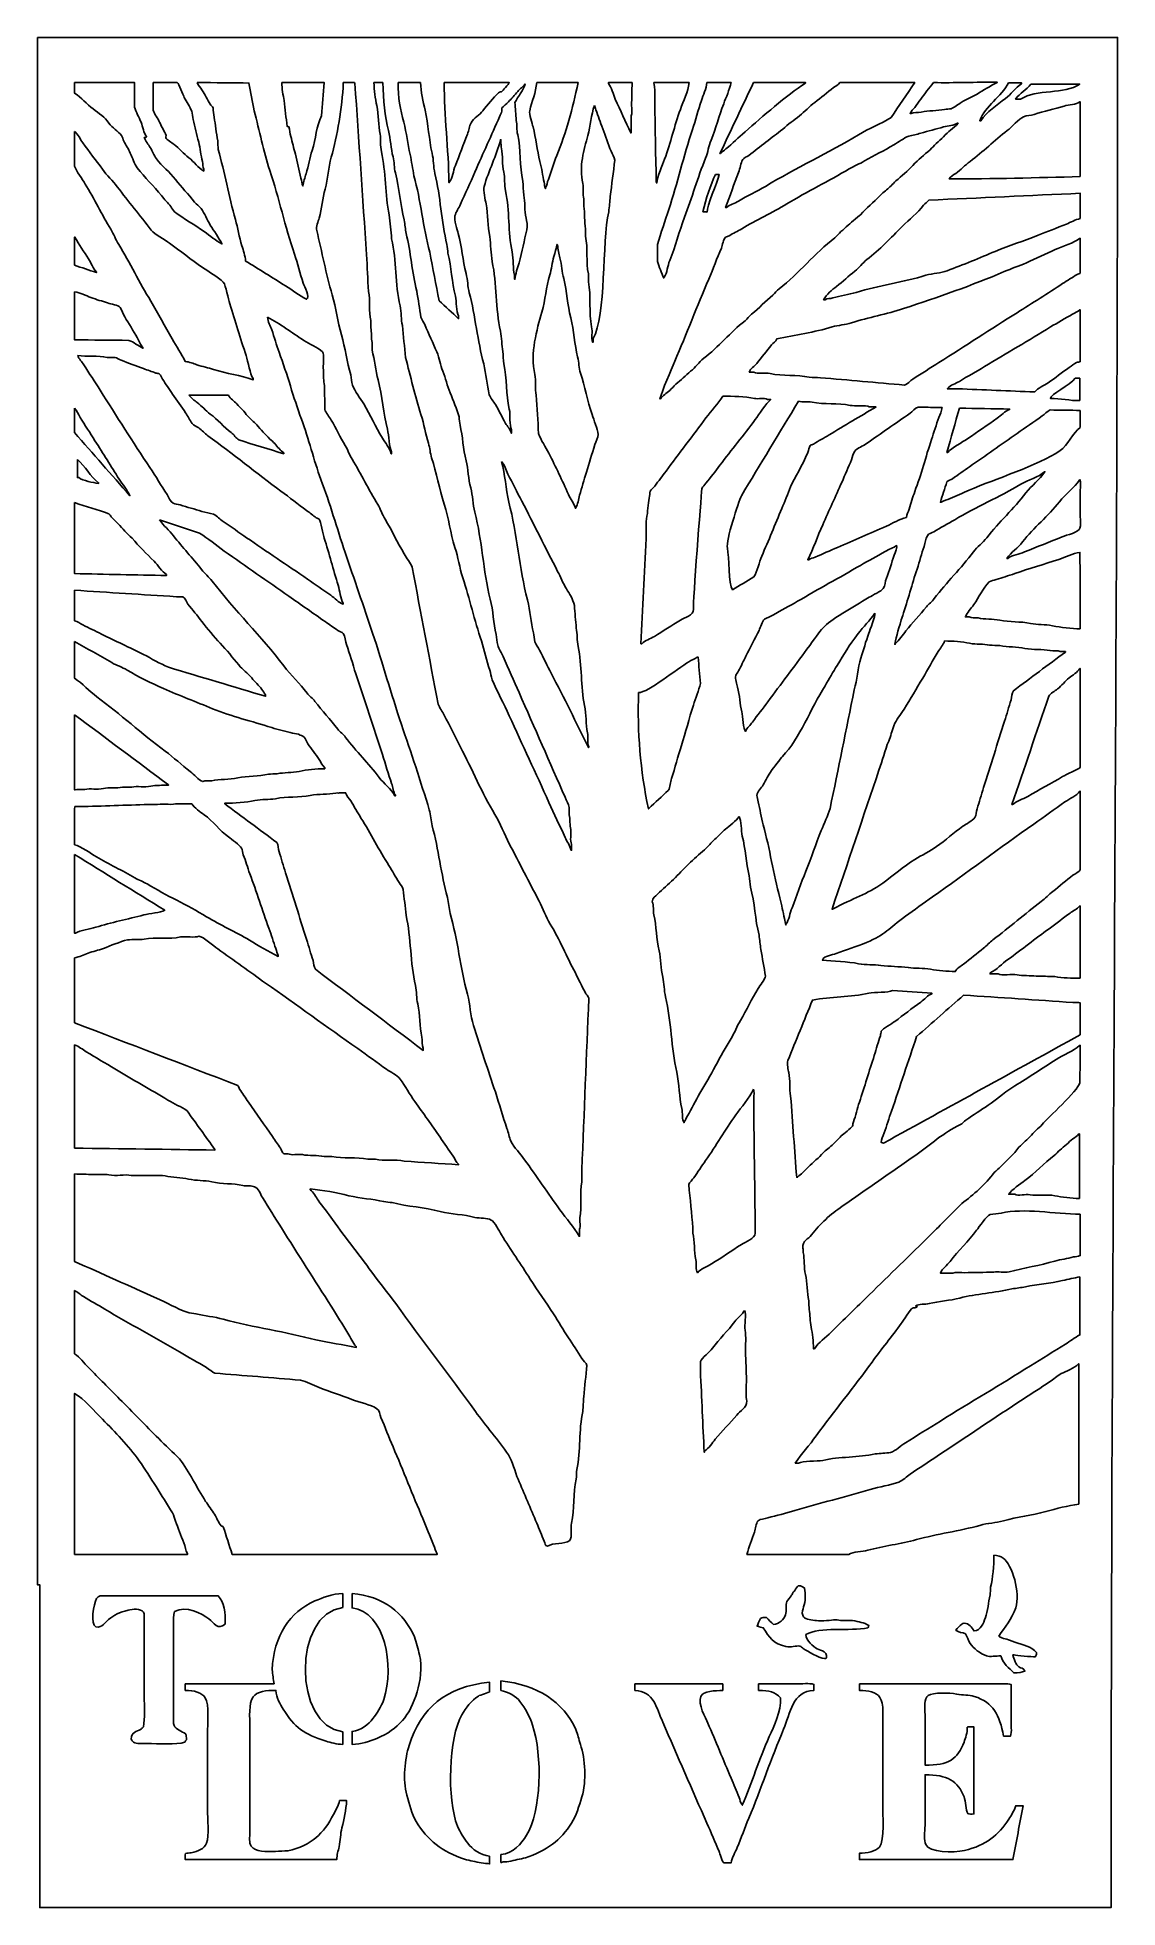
# Model space of a CAD drawing. Header units: centimetres. Extents: x -2.46 to 2.46, y -4.26 to 4.26.
import ezdxf

# ---------------------------------------------------------------- set-up
doc = ezdxf.new("R2010")
doc.units = ezdxf.units.CM
doc.header["$MEASUREMENT"] = 0
doc.layers.add('Layer 1', color=7, linetype='Continuous')

msp = doc.modelspace()

# ---------------------------------------------------------------- linework, layer by layer
at = {"layer": 'Layer 1', "color": 250}
for points, knots in [([(-2.46095, 4.26053), (-0.82048, 4.26053), (0.82048, 4.26053), (2.46095, 4.26053), (2.46095, 4.26053), (2.46095, 1.40265), (2.43128, -1.43785), (2.43128, -4.26054), (2.43128, -4.26054), (0.80423, -4.26054), (-0.8233, -4.26054), (-2.45035, -4.26054), (-2.45035, -4.26054), (-2.45035, -3.77039), (-2.45035, -3.28009), (-2.45035, -2.78994), (-2.45035, -2.78994), (-2.45388, -2.78994), (-2.45741, -2.78994), (-2.46095, -2.78994), (-2.46095, -2.78994), (-2.46095, -0.44002), (-2.46095, 1.91061), (-2.46095, 4.26053)], [0, 0, 0, 0, 0.1428571, 0.1428571, 0.1428571, 0.1428571, 0.2857143, 0.2857143, 0.2857143, 0.2857143, 0.4285714, 0.4285714, 0.4285714, 0.4285714, 0.5714286, 0.5714286, 0.5714286, 0.5714286, 0.7142857, 0.7142857, 0.7142857, 0.7142857, 1, 1, 1, 1]), ([(-2.29178, 4.05465), (-2.29178, 4.03854), (-2.29178, 4.02243), (-2.29178, 4.00633), (-2.29178, 4.00633), (-2.26086, 3.98625), (-2.23628, 3.95661), (-2.20703, 3.9349), (-2.20703, 3.9349), (-2.18055, 3.91524), (-2.15364, 3.89737), (-2.13499, 3.86977), (-2.13499, 3.86977), (-2.12063, 3.84851), (-2.09235, 3.83434), (-2.07779, 3.81305), (-2.07779, 3.81305), (-2.07249, 3.8053), (-2.07157, 3.79621), (-2.06719, 3.78784), (-2.06719, 3.78784), (-2.05802, 3.77031), (-2.04549, 3.75129), (-2.03753, 3.73322), (-2.03753, 3.73322), (-2.02735, 3.71013), (-2.01998, 3.68566), (-2.00575, 3.66599), (-2.00575, 3.66599), (-1.97348, 3.62137), (-1.92877, 3.58387), (-1.89557, 3.53994), (-1.89557, 3.53994), (-1.88216, 3.52219), (-1.86623, 3.50675), (-1.8532, 3.48952), (-1.8532, 3.48952), (-1.84784, 3.48244), (-1.84318, 3.47168), (-1.83625, 3.46641), (-1.83625, 3.46641), (-1.7928, 3.43341), (-1.74555, 3.40725), (-1.70065, 3.37607), (-1.70065, 3.37607), (-1.67442, 3.35786), (-1.64926, 3.33424), (-1.62013, 3.31935), (-1.62013, 3.31935), (-1.63478, 3.34941), (-1.65586, 3.37763), (-1.6731, 3.40548), (-1.6731, 3.40548), (-1.68854, 3.43042), (-1.69833, 3.45758), (-1.71548, 3.48112), (-1.71548, 3.48112), (-1.72328, 3.49182), (-1.7371, 3.49998), (-1.74514, 3.51053), (-1.74514, 3.51053), (-1.7726, 3.54651), (-1.80461, 3.57747), (-1.83201, 3.61347), (-1.83201, 3.61347), (-1.85748, 3.64693), (-1.8941, 3.67401), (-1.91888, 3.70801), (-1.91888, 3.70801), (-1.93028, 3.72365), (-1.93611, 3.74189), (-1.94642, 3.75843), (-1.94642, 3.75843), (-1.95539, 3.7728), (-1.96828, 3.78746), (-1.97397, 3.80465), (-1.97397, 3.80465), (-1.96599, 3.80495), (-1.96652, 3.80366), (-1.96337, 3.80885), (-1.96337, 3.80885), (-1.97737, 3.82471), (-1.98019, 3.85331), (-1.9888, 3.87397), (-1.9888, 3.87397), (-1.99776, 3.89548), (-2.01201, 3.92072), (-2.01846, 3.9433), (-2.01846, 3.9433), (-2.01846, 3.98041), (-2.01846, 4.01754), (-2.01846, 4.05465), (-2.01846, 4.05465), (-2.10956, 4.05465), (-2.20069, 4.05465), (-2.29178, 4.05465)], [0, 0, 0, 0, 0.04, 0.04, 0.04, 0.04, 0.08, 0.08, 0.08, 0.08, 0.12, 0.12, 0.12, 0.12, 0.16, 0.16, 0.16, 0.16, 0.2, 0.2, 0.2, 0.2, 0.24, 0.24, 0.24, 0.24, 0.28, 0.28, 0.28, 0.28, 0.32, 0.32, 0.32, 0.32, 0.36, 0.36, 0.36, 0.36, 0.4, 0.4, 0.4, 0.4, 0.44, 0.44, 0.44, 0.44, 0.48, 0.48, 0.48, 0.48, 0.52, 0.52, 0.52, 0.52, 0.56, 0.56, 0.56, 0.56, 0.6, 0.6, 0.6, 0.6, 0.64, 0.64, 0.64, 0.64, 0.68, 0.68, 0.68, 0.68, 0.72, 0.72, 0.72, 0.72, 0.76, 0.76, 0.76, 0.76, 0.8, 0.8, 0.8, 0.8, 0.84, 0.84, 0.84, 0.84, 0.88, 0.88, 0.88, 0.88, 0.92, 0.92, 0.92, 0.92, 1, 1, 1, 1]), ([(-1.93371, 4.05465), (-1.93371, 4.01264), (-1.93371, 3.97061), (-1.93371, 3.9286), (-1.93371, 3.9286), (-1.92757, 3.91032), (-1.91193, 3.89165), (-1.90405, 3.87397), (-1.90405, 3.87397), (-1.89464, 3.85288), (-1.88142, 3.83295), (-1.87439, 3.81305), (-1.87439, 3.81305), (-1.87291, 3.80887), (-1.87731, 3.8062), (-1.8765, 3.80465), (-1.8765, 3.80465), (-1.87057, 3.79317), (-1.8489, 3.78102), (-1.83837, 3.77313), (-1.83837, 3.77313), (-1.8144, 3.75519), (-1.79506, 3.73055), (-1.77057, 3.71221), (-1.77057, 3.71221), (-1.74701, 3.69457), (-1.72978, 3.6651), (-1.70277, 3.65128), (-1.70277, 3.65128), (-1.70277, 3.65409), (-1.70277, 3.65689), (-1.70277, 3.65969), (-1.70277, 3.65969), (-1.70871, 3.66944), (-1.70579, 3.68268), (-1.70912, 3.6954), (-1.70912, 3.6954), (-1.71642, 3.72324), (-1.718, 3.75425), (-1.72607, 3.78364), (-1.72607, 3.78364), (-1.73513, 3.81661), (-1.74218, 3.85395), (-1.7515, 3.88658), (-1.7515, 3.88658), (-1.75362, 3.89918), (-1.75574, 3.91179), (-1.75785, 3.9244), (-1.75785, 3.9244), (-1.76593, 3.94543), (-1.78159, 3.96724), (-1.79176, 3.98742), (-1.79176, 3.98742), (-1.79764, 3.9991), (-1.81554, 4.05031), (-1.82354, 4.05465), (-1.82354, 4.05465), (-1.86026, 4.05465), (-1.89699, 4.05465), (-1.93371, 4.05465)], [0, 0, 0, 0, 0.0625, 0.0625, 0.0625, 0.0625, 0.125, 0.125, 0.125, 0.125, 0.1875, 0.1875, 0.1875, 0.1875, 0.25, 0.25, 0.25, 0.25, 0.3125, 0.3125, 0.3125, 0.3125, 0.375, 0.375, 0.375, 0.375, 0.4375, 0.4375, 0.4375, 0.4375, 0.5, 0.5, 0.5, 0.5, 0.5625, 0.5625, 0.5625, 0.5625, 0.625, 0.625, 0.625, 0.625, 0.6875, 0.6875, 0.6875, 0.6875, 0.75, 0.75, 0.75, 0.75, 0.8125, 0.8125, 0.8125, 0.8125, 0.875, 0.875, 0.875, 0.875, 1, 1, 1, 1]), ([(-1.73243, 4.05465), (-1.72887, 4.04094), (-1.718, 4.03161), (-1.71124, 4.02103), (-1.71124, 4.02103), (-1.69732, 3.99926), (-1.687, 3.97777), (-1.6731, 3.95591), (-1.6731, 3.95591), (-1.66987, 3.95082), (-1.66255, 3.94521), (-1.66039, 3.9391), (-1.66039, 3.9391), (-1.65898, 3.9251), (-1.65757, 3.91109), (-1.65615, 3.89708), (-1.65615, 3.89708), (-1.64804, 3.86347), (-1.64716, 3.82328), (-1.6392, 3.78994), (-1.6392, 3.78994), (-1.6385, 3.77664), (-1.63779, 3.76333), (-1.63709, 3.75002), (-1.63709, 3.75002), (-1.60728, 3.64567), (-1.58916, 3.53718), (-1.55869, 3.43069), (-1.55869, 3.43069), (-1.54776, 3.3925), (-1.54128, 3.35099), (-1.52903, 3.31095), (-1.52903, 3.31095), (-1.52257, 3.28984), (-1.51417, 3.2661), (-1.51208, 3.24162), (-1.51208, 3.24162), (-1.45118, 3.20484), (-1.39091, 3.16637), (-1.32986, 3.12817), (-1.32986, 3.12817), (-1.29856, 3.10858), (-1.2681, 3.08441), (-1.23452, 3.06725), (-1.23452, 3.06725), (-1.21703, 3.07565), (-1.24392, 3.12475), (-1.24935, 3.14078), (-1.24935, 3.14078), (-1.26451, 3.1855), (-1.2752, 3.23036), (-1.28961, 3.27313), (-1.28961, 3.27313), (-1.33199, 3.39899), (-1.36039, 3.52855), (-1.4019, 3.65339), (-1.4019, 3.65339), (-1.43165, 3.74285), (-1.44788, 3.83469), (-1.47394, 3.9265), (-1.47394, 3.9265), (-1.48171, 3.96851), (-1.48948, 4.01054), (-1.49725, 4.05255), (-1.49725, 4.05255), (-1.56323, 4.05345), (-1.65593, 4.05476), (-1.73243, 4.05465)], [0, 0, 0, 0, 0.0555556, 0.0555556, 0.0555556, 0.0555556, 0.1111111, 0.1111111, 0.1111111, 0.1111111, 0.1666667, 0.1666667, 0.1666667, 0.1666667, 0.2222222, 0.2222222, 0.2222222, 0.2222222, 0.2777778, 0.2777778, 0.2777778, 0.2777778, 0.3333333, 0.3333333, 0.3333333, 0.3333333, 0.3888889, 0.3888889, 0.3888889, 0.3888889, 0.4444444, 0.4444444, 0.4444444, 0.4444444, 0.5, 0.5, 0.5, 0.5, 0.5555556, 0.5555556, 0.5555556, 0.5555556, 0.6111111, 0.6111111, 0.6111111, 0.6111111, 0.6666667, 0.6666667, 0.6666667, 0.6666667, 0.7222222, 0.7222222, 0.7222222, 0.7222222, 0.7777778, 0.7777778, 0.7777778, 0.7777778, 0.8333333, 0.8333333, 0.8333333, 0.8333333, 0.8888889, 0.8888889, 0.8888889, 0.8888889, 1, 1, 1, 1]), ([(-1.34681, 4.05465), (-1.34701, 4.0272), (-1.34183, 3.99712), (-1.33622, 3.97272), (-1.33622, 3.97272), (-1.33198, 3.9335), (-1.32774, 3.89428), (-1.32351, 3.85507), (-1.32351, 3.85507), (-1.32068, 3.85437), (-1.31786, 3.85367), (-1.31503, 3.85297), (-1.31503, 3.85297), (-1.31221, 3.83826), (-1.30938, 3.82355), (-1.30656, 3.80885), (-1.30656, 3.80885), (-1.2994, 3.78385), (-1.29247, 3.75403), (-1.28537, 3.72902), (-1.28537, 3.72902), (-1.27481, 3.69181), (-1.27051, 3.65481), (-1.25994, 3.61977), (-1.25994, 3.61977), (-1.25625, 3.60752), (-1.25814, 3.59315), (-1.25147, 3.58406), (-1.25147, 3.58406), (-1.2495, 3.60232), (-1.24177, 3.6222), (-1.23664, 3.63868), (-1.23664, 3.63868), (-1.22532, 3.67503), (-1.2198, 3.71133), (-1.20909, 3.74582), (-1.20909, 3.74582), (-1.19296, 3.79779), (-1.1893, 3.85722), (-1.16672, 3.90339), (-1.16672, 3.90339), (-1.16248, 3.9538), (-1.15824, 4.00423), (-1.15401, 4.05465), (-1.15401, 4.05465), (-1.21827, 4.05465), (-1.28255, 4.05465), (-1.34681, 4.05465)], [0, 0, 0, 0, 0.0769231, 0.0769231, 0.0769231, 0.0769231, 0.1538462, 0.1538462, 0.1538462, 0.1538462, 0.2307692, 0.2307692, 0.2307692, 0.2307692, 0.3076923, 0.3076923, 0.3076923, 0.3076923, 0.3846154, 0.3846154, 0.3846154, 0.3846154, 0.4615385, 0.4615385, 0.4615385, 0.4615385, 0.5384615, 0.5384615, 0.5384615, 0.5384615, 0.6153846, 0.6153846, 0.6153846, 0.6153846, 0.6923077, 0.6923077, 0.6923077, 0.6923077, 0.7692308, 0.7692308, 0.7692308, 0.7692308, 0.8461538, 0.8461538, 0.8461538, 0.8461538, 1, 1, 1, 1]), ([(-1.06714, 4.05465), (-1.07291, 3.93552), (-1.09357, 3.81489), (-1.12222, 3.71431), (-1.12222, 3.71431), (-1.13612, 3.66554), (-1.13659, 3.61829), (-1.14977, 3.56935), (-1.14977, 3.56935), (-1.16115, 3.52708), (-1.1656, 3.48145), (-1.17731, 3.437), (-1.17731, 3.437), (-1.18106, 3.42277), (-1.19217, 3.39837), (-1.18791, 3.38027), (-1.18791, 3.38027), (-1.16531, 3.28435), (-1.14506, 3.18259), (-1.11799, 3.08826), (-1.11799, 3.08826), (-1.10043, 3.02705), (-1.09252, 2.9644), (-1.07561, 2.90548), (-1.07561, 2.90548), (-1.05809, 2.84443), (-1.05017, 2.78165), (-1.03324, 2.72271), (-1.03324, 2.72271), (-1.02857, 2.70646), (-1.03076, 2.69206), (-1.02476, 2.67649), (-1.02476, 2.67649), (-1.01352, 2.6473), (-0.99018, 2.61678), (-0.97391, 2.59035), (-0.97391, 2.59035), (-0.9426, 2.53949), (-0.92038, 2.48581), (-0.88916, 2.43489), (-0.88916, 2.43489), (-0.87594, 2.41333), (-0.85608, 2.38939), (-0.8489, 2.36346), (-0.8489, 2.36346), (-0.8482, 2.36346), (-0.84749, 2.36346), (-0.84679, 2.36346), (-0.84679, 2.36346), (-0.84679, 2.36626), (-0.84679, 2.36906), (-0.84679, 2.37186), (-0.84679, 2.37186), (-0.85886, 2.39148), (-0.85888, 2.448), (-0.86585, 2.47481), (-0.86585, 2.47481), (-0.88462, 2.5469), (-0.88912, 2.62573), (-0.90823, 2.6996), (-0.90823, 2.6996), (-0.91942, 2.74284), (-0.92554, 2.79211), (-0.93577, 2.83615), (-0.93577, 2.83615), (-0.93577, 2.84736), (-0.93577, 2.85856), (-0.93577, 2.86977), (-0.93577, 2.86977), (-0.94017, 2.88955), (-0.93772, 2.91722), (-0.94213, 2.93699), (-0.94213, 2.93699), (-0.94213, 2.9482), (-0.94213, 2.9594), (-0.94213, 2.97061), (-0.94213, 2.97061), (-0.95121, 3.0115), (-0.94359, 3.06193), (-0.95272, 3.10296), (-0.95272, 3.10296), (-0.95555, 3.15898), (-0.95837, 3.21501), (-0.9612, 3.27103), (-0.9612, 3.27103), (-0.97885, 3.53151), (-0.99651, 3.79207), (-1.01417, 4.05255), (-1.01417, 4.05255), (-1.01487, 4.05255), (-1.01558, 4.05255), (-1.01629, 4.05255), (-1.01629, 4.05255), (-1.01629, 4.05325), (-1.01629, 4.05395), (-1.01629, 4.05465), (-1.01629, 4.05465), (-1.03323, 4.05465), (-1.05019, 4.05465), (-1.06714, 4.05465)], [0, 0, 0, 0, 0.0384615, 0.0384615, 0.0384615, 0.0384615, 0.0769231, 0.0769231, 0.0769231, 0.0769231, 0.1153846, 0.1153846, 0.1153846, 0.1153846, 0.1538462, 0.1538462, 0.1538462, 0.1538462, 0.1923077, 0.1923077, 0.1923077, 0.1923077, 0.2307692, 0.2307692, 0.2307692, 0.2307692, 0.2692308, 0.2692308, 0.2692308, 0.2692308, 0.3076923, 0.3076923, 0.3076923, 0.3076923, 0.3461538, 0.3461538, 0.3461538, 0.3461538, 0.3846154, 0.3846154, 0.3846154, 0.3846154, 0.4230769, 0.4230769, 0.4230769, 0.4230769, 0.4615385, 0.4615385, 0.4615385, 0.4615385, 0.5, 0.5, 0.5, 0.5, 0.5384615, 0.5384615, 0.5384615, 0.5384615, 0.5769231, 0.5769231, 0.5769231, 0.5769231, 0.6153846, 0.6153846, 0.6153846, 0.6153846, 0.6538462, 0.6538462, 0.6538462, 0.6538462, 0.6923077, 0.6923077, 0.6923077, 0.6923077, 0.7307692, 0.7307692, 0.7307692, 0.7307692, 0.7692308, 0.7692308, 0.7692308, 0.7692308, 0.8076923, 0.8076923, 0.8076923, 0.8076923, 0.8461538, 0.8461538, 0.8461538, 0.8461538, 0.8846154, 0.8846154, 0.8846154, 0.8846154, 0.9230769, 0.9230769, 0.9230769, 0.9230769, 1, 1, 1, 1]), ([(-0.9273, 4.05465), (-0.9274, 4.0206), (-0.92178, 3.98063), (-0.91459, 3.94961), (-0.91459, 3.94961), (-0.90489, 3.90781), (-0.90843, 3.86008), (-0.89975, 3.81935), (-0.89975, 3.81935), (-0.89506, 3.79733), (-0.89963, 3.76646), (-0.8934, 3.73952), (-0.8934, 3.73952), (-0.8721, 3.64743), (-0.87869, 3.54376), (-0.85738, 3.4517), (-0.85738, 3.4517), (-0.85385, 3.41529), (-0.85032, 3.37887), (-0.84679, 3.34246), (-0.84679, 3.34246), (-0.82424, 3.24503), (-0.83126, 3.13529), (-0.80865, 3.03783), (-0.80865, 3.03783), (-0.80158, 3.00737), (-0.80457, 2.97556), (-0.79805, 2.9475), (-0.79805, 2.9475), (-0.79311, 2.89918), (-0.78816, 2.85085), (-0.78322, 2.80254), (-0.78322, 2.80254), (-0.76103, 2.71725), (-0.74067, 2.62553), (-0.7133, 2.54203), (-0.7133, 2.54203), (-0.69902, 2.49846), (-0.693, 2.45326), (-0.6794, 2.41178), (-0.6794, 2.41178), (-0.67189, 2.38886), (-0.67211, 2.36747), (-0.66457, 2.34455), (-0.66457, 2.34455), (-0.64242, 2.2772), (-0.62945, 2.20184), (-0.60736, 2.13447), (-0.60736, 2.13447), (-0.58601, 2.06931), (-0.58006, 2.00212), (-0.55863, 1.93699), (-0.55863, 1.93699), (-0.54409, 1.89278), (-0.53784, 1.84459), (-0.52261, 1.79833), (-0.52261, 1.79833), (-0.49162, 1.70417), (-0.46895, 1.60413), (-0.43786, 1.51051), (-0.43786, 1.51051), (-0.42309, 1.46602), (-0.41387, 1.42076), (-0.39973, 1.37816), (-0.39973, 1.37816), (-0.3962, 1.36345), (-0.39266, 1.34875), (-0.38913, 1.33404), (-0.38913, 1.33404), (-0.36647, 1.27889), (-0.33482, 1.22431), (-0.31074, 1.17017), (-0.31074, 1.17017), (-0.2514, 1.03683), (-0.18983, 0.90862), (-0.13064, 0.77521), (-0.13064, 0.77521), (-0.10722, 0.72242), (-0.08058, 0.66993), (-0.05649, 0.61555), (-0.05649, 0.61555), (-0.04809, 0.59659), (-0.03477, 0.57834), (-0.02894, 0.55672), (-0.02894, 0.55672), (-0.02824, 0.55672), (-0.02753, 0.55672), (-0.02682, 0.55672), (-0.02682, 0.55672), (-0.02682, 0.56583), (-0.02682, 0.57493), (-0.02682, 0.58403), (-0.02682, 0.58403), (-0.03659, 0.60078), (-0.02631, 0.63024), (-0.03106, 0.65126), (-0.03106, 0.65126), (-0.03552, 0.67103), (-0.03302, 0.69871), (-0.03742, 0.71849), (-0.03742, 0.71849), (-0.03742, 0.72969), (-0.03742, 0.7409), (-0.03742, 0.7521), (-0.03742, 0.7521), (-0.04162, 0.76675), (-0.04978, 0.78319), (-0.05649, 0.79832), (-0.05649, 0.79832), (-0.12645, 0.95631), (-0.19561, 1.11562), (-0.26624, 1.27522), (-0.26624, 1.27522), (-0.29004, 1.329), (-0.31381, 1.38374), (-0.33828, 1.43908), (-0.33828, 1.43908), (-0.34549, 1.45538), (-0.35845, 1.47418), (-0.36371, 1.4916), (-0.36371, 1.4916), (-0.36583, 1.50771), (-0.36794, 1.52382), (-0.37006, 1.53992), (-0.37006, 1.53992), (-0.3832, 1.59199), (-0.38398, 1.64758), (-0.39761, 1.70169), (-0.39761, 1.70169), (-0.42981, 1.82952), (-0.43486, 1.96912), (-0.46753, 2.09665), (-0.46753, 2.09665), (-0.4771, 2.13402), (-0.47765, 2.17308), (-0.48659, 2.208), (-0.48659, 2.208), (-0.49722, 2.24947), (-0.49778, 2.29293), (-0.50778, 2.33195), (-0.50778, 2.33195), (-0.52165, 2.38601), (-0.52234, 2.44184), (-0.53533, 2.49371), (-0.53533, 2.49371), (-0.53674, 2.50632), (-0.53815, 2.51893), (-0.53956, 2.53153), (-0.53956, 2.53153), (-0.55016, 2.56639), (-0.56587, 2.60705), (-0.57982, 2.64077), (-0.57982, 2.64077), (-0.59334, 2.67346), (-0.60093, 2.70859), (-0.61372, 2.73951), (-0.61372, 2.73951), (-0.62583, 2.76879), (-0.6288, 2.79863), (-0.64127, 2.82775), (-0.64127, 2.82775), (-0.65866, 2.86837), (-0.67775, 2.90971), (-0.69635, 2.9517), (-0.69635, 2.9517), (-0.70088, 2.96192), (-0.7098, 2.97413), (-0.7133, 2.98531), (-0.7133, 2.98531), (-0.71966, 3.02523), (-0.72602, 3.06515), (-0.73237, 3.10506), (-0.73237, 3.10506), (-0.7542, 3.18948), (-0.75945, 3.28318), (-0.7811, 3.36767), (-0.7811, 3.36767), (-0.78393, 3.38797), (-0.78675, 3.40829), (-0.78958, 3.42859), (-0.78958, 3.42859), (-0.8073, 3.49723), (-0.81226, 3.57425), (-0.82983, 3.64288), (-0.82983, 3.64288), (-0.83637, 3.66838), (-0.83385, 3.69082), (-0.84043, 3.71641), (-0.84043, 3.71641), (-0.85017, 3.75431), (-0.8513, 3.79589), (-0.86162, 3.83616), (-0.86162, 3.83616), (-0.87844, 3.90185), (-0.88505, 3.97274), (-0.88704, 4.05465), (-0.88704, 4.05465), (-0.90046, 4.05465), (-0.91388, 4.05465), (-0.9273, 4.05465)], [0, 0, 0, 0, 0.0196078, 0.0196078, 0.0196078, 0.0196078, 0.0392157, 0.0392157, 0.0392157, 0.0392157, 0.0588235, 0.0588235, 0.0588235, 0.0588235, 0.0784314, 0.0784314, 0.0784314, 0.0784314, 0.0980392, 0.0980392, 0.0980392, 0.0980392, 0.1176471, 0.1176471, 0.1176471, 0.1176471, 0.1372549, 0.1372549, 0.1372549, 0.1372549, 0.1568627, 0.1568627, 0.1568627, 0.1568627, 0.1764706, 0.1764706, 0.1764706, 0.1764706, 0.1960784, 0.1960784, 0.1960784, 0.1960784, 0.2156863, 0.2156863, 0.2156863, 0.2156863, 0.2352941, 0.2352941, 0.2352941, 0.2352941, 0.254902, 0.254902, 0.254902, 0.254902, 0.2745098, 0.2745098, 0.2745098, 0.2745098, 0.2941176, 0.2941176, 0.2941176, 0.2941176, 0.3137255, 0.3137255, 0.3137255, 0.3137255, 0.3333333, 0.3333333, 0.3333333, 0.3333333, 0.3529412, 0.3529412, 0.3529412, 0.3529412, 0.372549, 0.372549, 0.372549, 0.372549, 0.3921569, 0.3921569, 0.3921569, 0.3921569, 0.4117647, 0.4117647, 0.4117647, 0.4117647, 0.4313725, 0.4313725, 0.4313725, 0.4313725, 0.4509804, 0.4509804, 0.4509804, 0.4509804, 0.4705882, 0.4705882, 0.4705882, 0.4705882, 0.4901961, 0.4901961, 0.4901961, 0.4901961, 0.5098039, 0.5098039, 0.5098039, 0.5098039, 0.5294118, 0.5294118, 0.5294118, 0.5294118, 0.5490196, 0.5490196, 0.5490196, 0.5490196, 0.5686275, 0.5686275, 0.5686275, 0.5686275, 0.5882353, 0.5882353, 0.5882353, 0.5882353, 0.6078431, 0.6078431, 0.6078431, 0.6078431, 0.627451, 0.627451, 0.627451, 0.627451, 0.6470588, 0.6470588, 0.6470588, 0.6470588, 0.6666667, 0.6666667, 0.6666667, 0.6666667, 0.6862745, 0.6862745, 0.6862745, 0.6862745, 0.7058824, 0.7058824, 0.7058824, 0.7058824, 0.7254902, 0.7254902, 0.7254902, 0.7254902, 0.745098, 0.745098, 0.745098, 0.745098, 0.7647059, 0.7647059, 0.7647059, 0.7647059, 0.7843137, 0.7843137, 0.7843137, 0.7843137, 0.8039216, 0.8039216, 0.8039216, 0.8039216, 0.8235294, 0.8235294, 0.8235294, 0.8235294, 0.8431373, 0.8431373, 0.8431373, 0.8431373, 0.8627451, 0.8627451, 0.8627451, 0.8627451, 0.8823529, 0.8823529, 0.8823529, 0.8823529, 0.9019608, 0.9019608, 0.9019608, 0.9019608, 0.9215686, 0.9215686, 0.9215686, 0.9215686, 0.9411765, 0.9411765, 0.9411765, 0.9411765, 0.9607843, 0.9607843, 0.9607843, 0.9607843, 1, 1, 1, 1]), ([(-0.81712, 4.05465), (-0.81935, 3.98683), (-0.80717, 3.93084), (-0.7917, 3.87397), (-0.7917, 3.87397), (-0.77832, 3.82482), (-0.77485, 3.77408), (-0.76203, 3.72692), (-0.76203, 3.72692), (-0.75638, 3.69471), (-0.75073, 3.66249), (-0.74508, 3.63028), (-0.74508, 3.63028), (-0.71429, 3.51736), (-0.70379, 3.39485), (-0.67305, 3.28153), (-0.67305, 3.28153), (-0.65892, 3.20801), (-0.6448, 3.13447), (-0.63067, 3.06094), (-0.63067, 3.06094), (-0.60101, 3.03364), (-0.57134, 3.00632), (-0.54168, 2.97901), (-0.54168, 2.97901), (-0.54168, 2.98321), (-0.54168, 2.98741), (-0.54168, 2.99162), (-0.54168, 2.99162), (-0.55372, 3.01117), (-0.5501, 3.05655), (-0.55652, 3.08195), (-0.55652, 3.08195), (-0.57228, 3.14437), (-0.57477, 3.21488), (-0.59041, 3.27733), (-0.59041, 3.27733), (-0.59183, 3.29064), (-0.59324, 3.30394), (-0.59465, 3.31725), (-0.59465, 3.31725), (-0.62023, 3.42154), (-0.62436, 3.5364), (-0.64974, 3.64078), (-0.64974, 3.64078), (-0.65753, 3.67283), (-0.65463, 3.70117), (-0.66245, 3.73322), (-0.66245, 3.73322), (-0.67767, 3.79556), (-0.67865, 3.86452), (-0.69423, 3.9286), (-0.69423, 3.9286), (-0.70353, 3.96681), (-0.71317, 4.01393), (-0.71542, 4.05465), (-0.71542, 4.05465), (-0.74932, 4.05465), (-0.78323, 4.05465), (-0.81712, 4.05465)], [0, 0, 0, 0, 0.0625, 0.0625, 0.0625, 0.0625, 0.125, 0.125, 0.125, 0.125, 0.1875, 0.1875, 0.1875, 0.1875, 0.25, 0.25, 0.25, 0.25, 0.3125, 0.3125, 0.3125, 0.3125, 0.375, 0.375, 0.375, 0.375, 0.4375, 0.4375, 0.4375, 0.4375, 0.5, 0.5, 0.5, 0.5, 0.5625, 0.5625, 0.5625, 0.5625, 0.625, 0.625, 0.625, 0.625, 0.6875, 0.6875, 0.6875, 0.6875, 0.75, 0.75, 0.75, 0.75, 0.8125, 0.8125, 0.8125, 0.8125, 0.875, 0.875, 0.875, 0.875, 1, 1, 1, 1]), ([(-0.60736, 4.05465), (-0.6082, 3.9025), (-0.58701, 3.75302), (-0.58618, 3.59876), (-0.58618, 3.59876), (-0.58547, 3.59876), (-0.58476, 3.59876), (-0.58406, 3.59876), (-0.58406, 3.59876), (-0.58406, 3.59946), (-0.58406, 3.60016), (-0.58406, 3.60086), (-0.58406, 3.60086), (-0.56894, 3.6209), (-0.56666, 3.65214), (-0.55652, 3.67649), (-0.55652, 3.67649), (-0.53738, 3.72244), (-0.52059, 3.77341), (-0.50143, 3.81935), (-0.50143, 3.81935), (-0.49414, 3.83682), (-0.49381, 3.85577), (-0.48448, 3.87187), (-0.48448, 3.87187), (-0.47234, 3.89283), (-0.44612, 3.90735), (-0.43151, 3.9265), (-0.43151, 3.9265), (-0.40991, 3.95477), (-0.3847, 3.98339), (-0.35947, 4.00843), (-0.35947, 4.00843), (-0.35382, 4.01404), (-0.34822, 4.01175), (-0.34676, 4.01263), (-0.34676, 4.01263), (-0.34187, 4.01559), (-0.31283, 4.04891), (-0.31074, 4.05465), (-0.31074, 4.05465), (-0.4096, 4.05465), (-0.5085, 4.05465), (-0.60736, 4.05465)], [0, 0, 0, 0, 0.0833333, 0.0833333, 0.0833333, 0.0833333, 0.1666667, 0.1666667, 0.1666667, 0.1666667, 0.25, 0.25, 0.25, 0.25, 0.3333333, 0.3333333, 0.3333333, 0.3333333, 0.4166667, 0.4166667, 0.4166667, 0.4166667, 0.5, 0.5, 0.5, 0.5, 0.5833333, 0.5833333, 0.5833333, 0.5833333, 0.6666667, 0.6666667, 0.6666667, 0.6666667, 0.75, 0.75, 0.75, 0.75, 0.8333333, 0.8333333, 0.8333333, 0.8333333, 1, 1, 1, 1]), ([(-0.2387, 4.04835), (-0.24741, 4.0349), (-0.2631, 4.02715), (-0.2726, 4.01473), (-0.2726, 4.01473), (-0.28578, 3.9975), (-0.30049, 3.98251), (-0.31497, 3.96641), (-0.31497, 3.96641), (-0.32486, 3.95731), (-0.33475, 3.94821), (-0.34464, 3.9391), (-0.34464, 3.9391), (-0.34464, 3.9342), (-0.34464, 3.9293), (-0.34464, 3.9244), (-0.34464, 3.9244), (-0.34713, 3.91704), (-0.35142, 3.9078), (-0.35523, 3.89919), (-0.35523, 3.89919), (-0.39216, 3.81572), (-0.43004, 3.7319), (-0.46753, 3.64708), (-0.46753, 3.64708), (-0.4889, 3.59872), (-0.51131, 3.5499), (-0.53321, 3.50002), (-0.53321, 3.50002), (-0.54035, 3.48376), (-0.55381, 3.46516), (-0.55863, 3.4475), (-0.55863, 3.4475), (-0.56307, 3.43127), (-0.54782, 3.38239), (-0.5438, 3.36767), (-0.5438, 3.36767), (-0.5273, 3.30719), (-0.52311, 3.24353), (-0.50778, 3.18489), (-0.50778, 3.18489), (-0.49976, 3.15419), (-0.50099, 3.12736), (-0.49295, 3.09666), (-0.49295, 3.09666), (-0.46555, 2.99204), (-0.45572, 2.8775), (-0.42727, 2.77313), (-0.42727, 2.77313), (-0.41879, 2.72621), (-0.41032, 2.67928), (-0.40184, 2.63237), (-0.40184, 2.63237), (-0.39637, 2.61731), (-0.38255, 2.60161), (-0.3743, 2.58825), (-0.3743, 2.58825), (-0.35677, 2.55987), (-0.34518, 2.53052), (-0.32769, 2.50212), (-0.32769, 2.50212), (-0.31929, 2.48847), (-0.30702, 2.47495), (-0.30226, 2.458), (-0.30226, 2.458), (-0.30156, 2.458), (-0.30085, 2.458), (-0.30014, 2.458), (-0.30014, 2.458), (-0.30014, 2.4629), (-0.30014, 2.4678), (-0.30014, 2.4727), (-0.30014, 2.4727), (-0.31186, 2.49213), (-0.30481, 2.54141), (-0.31074, 2.56724), (-0.31074, 2.56724), (-0.32578, 2.63279), (-0.32115, 2.7075), (-0.33616, 2.77313), (-0.33616, 2.77313), (-0.33758, 2.79203), (-0.33899, 2.81094), (-0.3404, 2.82985), (-0.3404, 2.82985), (-0.34699, 2.85846), (-0.34386, 2.89109), (-0.35099, 2.92229), (-0.35099, 2.92229), (-0.37405, 3.02305), (-0.36605, 3.13887), (-0.38913, 3.23952), (-0.38913, 3.23952), (-0.39266, 3.27733), (-0.3962, 3.31515), (-0.39973, 3.35296), (-0.39973, 3.35296), (-0.41025, 3.39998), (-0.40589, 3.45296), (-0.41668, 3.50212), (-0.41668, 3.50212), (-0.42014, 3.51791), (-0.43014, 3.56389), (-0.42515, 3.58196), (-0.42515, 3.58196), (-0.40558, 3.65285), (-0.36851, 3.72162), (-0.35099, 3.79414), (-0.35099, 3.79414), (-0.35029, 3.79414), (-0.34958, 3.79414), (-0.34887, 3.79414), (-0.34887, 3.79414), (-0.34887, 3.78784), (-0.34887, 3.78154), (-0.34887, 3.77523), (-0.34887, 3.77523), (-0.34582, 3.77017), (-0.34848, 3.76184), (-0.34676, 3.75422), (-0.34676, 3.75422), (-0.33917, 3.72066), (-0.3442, 3.6829), (-0.33616, 3.64708), (-0.33616, 3.64708), (-0.33019, 3.62043), (-0.33418, 3.58989), (-0.32769, 3.56095), (-0.32769, 3.56095), (-0.30784, 3.47246), (-0.31758, 3.37205), (-0.29802, 3.28363), (-0.29802, 3.28363), (-0.29001, 3.24738), (-0.29506, 3.2101), (-0.28743, 3.17649), (-0.28743, 3.17649), (-0.28582, 3.1694), (-0.28827, 3.16218), (-0.28531, 3.15758), (-0.28531, 3.15758), (-0.28263, 3.18284), (-0.27307, 3.21026), (-0.26624, 3.23321), (-0.26624, 3.23321), (-0.25121, 3.28375), (-0.24335, 3.33566), (-0.23022, 3.38448), (-0.23022, 3.38448), (-0.22594, 3.40042), (-0.23141, 3.42473), (-0.23446, 3.437), (-0.23446, 3.437), (-0.24314, 3.47194), (-0.23694, 3.50936), (-0.24506, 3.54204), (-0.24506, 3.54204), (-0.24647, 3.56305), (-0.24788, 3.58406), (-0.24929, 3.60507), (-0.24929, 3.60507), (-0.26472, 3.67246), (-0.25605, 3.75035), (-0.2726, 3.81725), (-0.2726, 3.81725), (-0.27802, 3.83915), (-0.27412, 3.86278), (-0.27896, 3.88238), (-0.27896, 3.88238), (-0.28107, 3.90969), (-0.28319, 3.937), (-0.28531, 3.96431), (-0.28531, 3.96431), (-0.28035, 3.97436), (-0.26614, 3.9949), (-0.25777, 4.00843), (-0.25777, 4.00843), (-0.25355, 4.01525), (-0.23622, 4.04562), (-0.2387, 4.04835)], [0, 0, 0, 0, 0.0217391, 0.0217391, 0.0217391, 0.0217391, 0.0434783, 0.0434783, 0.0434783, 0.0434783, 0.0652174, 0.0652174, 0.0652174, 0.0652174, 0.0869565, 0.0869565, 0.0869565, 0.0869565, 0.1086957, 0.1086957, 0.1086957, 0.1086957, 0.1304348, 0.1304348, 0.1304348, 0.1304348, 0.1521739, 0.1521739, 0.1521739, 0.1521739, 0.173913, 0.173913, 0.173913, 0.173913, 0.1956522, 0.1956522, 0.1956522, 0.1956522, 0.2173913, 0.2173913, 0.2173913, 0.2173913, 0.2391304, 0.2391304, 0.2391304, 0.2391304, 0.2608696, 0.2608696, 0.2608696, 0.2608696, 0.2826087, 0.2826087, 0.2826087, 0.2826087, 0.3043478, 0.3043478, 0.3043478, 0.3043478, 0.326087, 0.326087, 0.326087, 0.326087, 0.3478261, 0.3478261, 0.3478261, 0.3478261, 0.3695652, 0.3695652, 0.3695652, 0.3695652, 0.3913043, 0.3913043, 0.3913043, 0.3913043, 0.4130435, 0.4130435, 0.4130435, 0.4130435, 0.4347826, 0.4347826, 0.4347826, 0.4347826, 0.4565217, 0.4565217, 0.4565217, 0.4565217, 0.4782609, 0.4782609, 0.4782609, 0.4782609, 0.5, 0.5, 0.5, 0.5, 0.5217391, 0.5217391, 0.5217391, 0.5217391, 0.5434783, 0.5434783, 0.5434783, 0.5434783, 0.5652174, 0.5652174, 0.5652174, 0.5652174, 0.5869565, 0.5869565, 0.5869565, 0.5869565, 0.6086957, 0.6086957, 0.6086957, 0.6086957, 0.6304348, 0.6304348, 0.6304348, 0.6304348, 0.6521739, 0.6521739, 0.6521739, 0.6521739, 0.673913, 0.673913, 0.673913, 0.673913, 0.6956522, 0.6956522, 0.6956522, 0.6956522, 0.7173913, 0.7173913, 0.7173913, 0.7173913, 0.7391304, 0.7391304, 0.7391304, 0.7391304, 0.7608696, 0.7608696, 0.7608696, 0.7608696, 0.7826087, 0.7826087, 0.7826087, 0.7826087, 0.8043478, 0.8043478, 0.8043478, 0.8043478, 0.826087, 0.826087, 0.826087, 0.826087, 0.8478261, 0.8478261, 0.8478261, 0.8478261, 0.8695652, 0.8695652, 0.8695652, 0.8695652, 0.8913043, 0.8913043, 0.8913043, 0.8913043, 0.9130435, 0.9130435, 0.9130435, 0.9130435, 0.9347826, 0.9347826, 0.9347826, 0.9347826, 0.9565217, 0.9565217, 0.9565217, 0.9565217, 1, 1, 1, 1]), ([(-0.18573, 4.05465), (-0.1894, 4.01053), (-0.2087, 3.96744), (-0.21751, 3.9265), (-0.21751, 3.9265), (-0.22095, 3.91052), (-0.20662, 3.86764), (-0.20268, 3.85297), (-0.20268, 3.85297), (-0.18853, 3.80031), (-0.18452, 3.74605), (-0.1709, 3.6954), (-0.1709, 3.6954), (-0.1623, 3.66341), (-0.1599, 3.63085), (-0.15183, 3.60086), (-0.15183, 3.60086), (-0.1489, 3.58996), (-0.15105, 3.57918), (-0.14547, 3.57145), (-0.14547, 3.57145), (-0.14547, 3.57285), (-0.14547, 3.57425), (-0.14547, 3.57565), (-0.14547, 3.57565), (-0.13791, 3.58601), (-0.13811, 3.60063), (-0.13276, 3.61347), (-0.13276, 3.61347), (-0.11833, 3.64814), (-0.10975, 3.68632), (-0.09462, 3.72271), (-0.09462, 3.72271), (-0.05216, 3.8249), (-0.0228, 3.93438), (0.00284, 4.05465), (0.00284, 4.05465), (-0.06001, 4.05465), (-0.12288, 4.05465), (-0.18573, 4.05465)], [0, 0, 0, 0, 0.0909091, 0.0909091, 0.0909091, 0.0909091, 0.1818182, 0.1818182, 0.1818182, 0.1818182, 0.2727273, 0.2727273, 0.2727273, 0.2727273, 0.3636364, 0.3636364, 0.3636364, 0.3636364, 0.4545455, 0.4545455, 0.4545455, 0.4545455, 0.5454545, 0.5454545, 0.5454545, 0.5454545, 0.6363636, 0.6363636, 0.6363636, 0.6363636, 0.7272727, 0.7272727, 0.7272727, 0.7272727, 0.8181818, 0.8181818, 0.8181818, 0.8181818, 1, 1, 1, 1]), ([(0.24862, 4.05465), (0.2126, 4.05465), (0.17658, 4.05465), (0.14056, 4.05465), (0.14056, 4.05465), (0.14056, 4.05325), (0.14056, 4.05185), (0.14056, 4.05045), (0.14056, 4.05045), (0.15639, 4.0328), (0.16232, 4.00165), (0.17234, 3.97902), (0.17234, 3.97902), (0.19469, 3.92852), (0.21994, 3.87723), (0.24226, 3.82565), (0.24226, 3.82565), (0.24297, 3.82565), (0.24367, 3.82565), (0.24438, 3.82565), (0.24438, 3.82565), (0.24438, 3.85156), (0.24438, 3.87748), (0.24438, 3.90339), (0.24438, 3.90339), (0.24994, 3.91223), (0.2465, 3.93667), (0.2465, 3.94961), (0.2465, 3.94961), (0.2472, 3.98462), (0.24791, 4.01964), (0.24862, 4.05465)], [0, 0, 0, 0, 0.1111111, 0.1111111, 0.1111111, 0.1111111, 0.2222222, 0.2222222, 0.2222222, 0.2222222, 0.3333333, 0.3333333, 0.3333333, 0.3333333, 0.4444444, 0.4444444, 0.4444444, 0.4444444, 0.5555556, 0.5555556, 0.5555556, 0.5555556, 0.6666667, 0.6666667, 0.6666667, 0.6666667, 0.7777778, 0.7777778, 0.7777778, 0.7777778, 1, 1, 1, 1]), ([(0.50922, 4.05465), (0.45555, 4.05465), (0.40187, 4.05465), (0.3482, 4.05465), (0.3482, 4.05465), (0.3482, 4.05395), (0.3482, 4.05325), (0.3482, 4.05255), (0.3482, 4.05255), (0.35339, 4.0441), (0.35243, 3.9649), (0.35243, 3.94751), (0.35243, 3.94751), (0.35385, 3.86558), (0.35526, 3.78363), (0.35667, 3.7017), (0.35667, 3.7017), (0.35738, 3.6786), (0.35808, 3.65548), (0.35879, 3.63238), (0.35879, 3.63238), (0.35884, 3.62165), (0.35651, 3.60372), (0.36091, 3.59666), (0.36091, 3.59666), (0.36411, 3.62775), (0.38611, 3.67732), (0.39693, 3.70591), (0.39693, 3.70591), (0.42546, 3.78127), (0.44102, 3.85702), (0.46897, 3.9328), (0.46897, 3.9328), (0.48285, 3.97046), (0.50318, 4.01259), (0.50922, 4.05465)], [0, 0, 0, 0, 0.1, 0.1, 0.1, 0.1, 0.2, 0.2, 0.2, 0.2, 0.3, 0.3, 0.3, 0.3, 0.4, 0.4, 0.4, 0.4, 0.5, 0.5, 0.5, 0.5, 0.6, 0.6, 0.6, 0.6, 0.7, 0.7, 0.7, 0.7, 0.8, 0.8, 0.8, 0.8, 1, 1, 1, 1]), ([(0.58974, 4.05465), (0.58692, 4.02695), (0.57273, 3.99741), (0.56431, 3.97272), (0.56431, 3.97272), (0.54912, 3.92815), (0.53851, 3.88286), (0.52405, 3.84036), (0.52405, 3.84036), (0.4829, 3.71938), (0.4565, 3.59783), (0.416, 3.47691), (0.416, 3.47691), (0.39879, 3.42553), (0.37976, 3.36942), (0.36515, 3.31725), (0.36515, 3.31725), (0.36515, 3.29134), (0.36515, 3.26543), (0.36515, 3.23952), (0.36515, 3.23952), (0.37204, 3.21521), (0.38285, 3.18788), (0.39269, 3.16388), (0.39269, 3.16388), (0.39439, 3.16603), (0.39344, 3.16446), (0.39481, 3.16809), (0.39481, 3.16809), (0.40939, 3.18819), (0.41025, 3.21973), (0.42023, 3.24372), (0.42023, 3.24372), (0.44662, 3.30709), (0.46276, 3.37524), (0.48804, 3.4412), (0.48804, 3.4412), (0.52148, 3.52848), (0.54753, 3.62374), (0.58338, 3.71011), (0.58338, 3.71011), (0.59469, 3.73735), (0.59751, 3.76479), (0.60881, 3.79204), (0.60881, 3.79204), (0.63086, 3.84525), (0.64491, 3.90242), (0.66601, 3.95801), (0.66601, 3.95801), (0.67762, 3.98858), (0.69189, 4.02141), (0.69991, 4.05465), (0.69991, 4.05465), (0.66319, 4.05465), (0.62646, 4.05465), (0.58974, 4.05465)], [0, 0, 0, 0, 0.0666667, 0.0666667, 0.0666667, 0.0666667, 0.1333333, 0.1333333, 0.1333333, 0.1333333, 0.2, 0.2, 0.2, 0.2, 0.2666667, 0.2666667, 0.2666667, 0.2666667, 0.3333333, 0.3333333, 0.3333333, 0.3333333, 0.4, 0.4, 0.4, 0.4, 0.4666667, 0.4666667, 0.4666667, 0.4666667, 0.5333333, 0.5333333, 0.5333333, 0.5333333, 0.6, 0.6, 0.6, 0.6, 0.6666667, 0.6666667, 0.6666667, 0.6666667, 0.7333333, 0.7333333, 0.7333333, 0.7333333, 0.8, 0.8, 0.8, 0.8, 0.8666667, 0.8666667, 0.8666667, 0.8666667, 1, 1, 1, 1]), ([(0.80161, 4.05465), (0.75077, 3.94682), (0.69991, 3.83895), (0.64906, 3.73112), (0.64906, 3.73112), (0.64977, 3.73112), (0.65047, 3.73112), (0.65118, 3.73112), (0.65118, 3.73112), (0.65807, 3.73987), (0.66823, 3.74474), (0.6766, 3.75213), (0.6766, 3.75213), (0.70564, 3.77773), (0.73421, 3.80406), (0.76347, 3.82986), (0.76347, 3.82986), (0.8436, 3.9005), (0.95088, 3.99523), (1.03891, 4.05255), (1.03891, 4.05255), (1.03891, 4.05325), (1.03891, 4.05395), (1.03891, 4.05465), (1.03891, 4.05465), (0.95982, 4.05465), (0.8807, 4.05465), (0.80161, 4.05465)], [0, 0, 0, 0, 0.125, 0.125, 0.125, 0.125, 0.25, 0.25, 0.25, 0.25, 0.375, 0.375, 0.375, 0.375, 0.5, 0.5, 0.5, 0.5, 0.625, 0.625, 0.625, 0.625, 0.75, 0.75, 0.75, 0.75, 1, 1, 1, 1]), ([(1.1957, 4.05465), (1.18832, 4.0445), (1.17624, 4.03902), (1.16604, 4.03154), (1.16604, 4.03154), (1.13725, 4.0104), (1.11061, 3.98583), (1.08129, 3.96431), (1.08129, 3.96431), (1.05677, 3.94631), (1.03539, 3.92146), (1.01137, 3.90339), (1.01137, 3.90339), (0.95963, 3.86447), (0.91059, 3.82162), (0.85882, 3.78364), (0.85882, 3.78364), (0.83185, 3.76385), (0.8068, 3.74205), (0.78042, 3.72271), (0.78042, 3.72271), (0.77251, 3.71691), (0.75784, 3.71209), (0.75288, 3.70381), (0.75288, 3.70381), (0.74236, 3.68622), (0.74172, 3.6642), (0.73381, 3.64498), (0.73381, 3.64498), (0.71268, 3.59362), (0.69593, 3.53727), (0.67449, 3.48532), (0.67449, 3.48532), (0.6759, 3.48532), (0.67731, 3.48532), (0.67872, 3.48532), (0.67872, 3.48532), (0.69399, 3.49877), (0.71587, 3.50389), (0.73381, 3.51473), (0.73381, 3.51473), (0.77325, 3.53856), (0.81632, 3.55757), (0.8567, 3.58196), (0.8567, 3.58196), (0.99419, 3.66499), (1.14301, 3.73419), (1.28045, 3.81725), (1.28045, 3.81725), (1.32879, 3.84646), (1.38072, 3.86518), (1.42877, 3.89498), (1.42877, 3.89498), (1.46478, 3.9482), (1.50081, 4.00143), (1.53682, 4.05465), (1.53682, 4.05465), (1.42313, 4.05465), (1.3094, 4.05465), (1.1957, 4.05465)], [0, 0, 0, 0, 0.0625, 0.0625, 0.0625, 0.0625, 0.125, 0.125, 0.125, 0.125, 0.1875, 0.1875, 0.1875, 0.1875, 0.25, 0.25, 0.25, 0.25, 0.3125, 0.3125, 0.3125, 0.3125, 0.375, 0.375, 0.375, 0.375, 0.4375, 0.4375, 0.4375, 0.4375, 0.5, 0.5, 0.5, 0.5, 0.5625, 0.5625, 0.5625, 0.5625, 0.625, 0.625, 0.625, 0.625, 0.6875, 0.6875, 0.6875, 0.6875, 0.75, 0.75, 0.75, 0.75, 0.8125, 0.8125, 0.8125, 0.8125, 0.875, 0.875, 0.875, 0.875, 1, 1, 1, 1]), ([(1.62157, 4.05465), (1.61411, 4.0399), (1.60118, 4.02959), (1.59191, 4.01683), (1.59191, 4.01683), (1.5733, 3.99121), (1.55544, 3.96686), (1.53682, 3.9412), (1.53682, 3.9412), (1.53013, 3.93198), (1.5199, 3.92579), (1.51564, 3.91389), (1.51564, 3.91389), (1.51705, 3.91389), (1.51846, 3.91389), (1.51987, 3.91389), (1.51987, 3.91389), (1.5321, 3.92158), (1.54949, 3.91642), (1.56649, 3.92019), (1.56649, 3.92019), (1.59932, 3.92748), (1.63958, 3.92559), (1.67243, 3.9328), (1.67243, 3.9328), (1.68231, 3.9335), (1.6922, 3.9342), (1.70209, 3.9349), (1.70209, 3.9349), (1.71749, 3.94179), (1.73421, 3.95552), (1.7487, 3.96431), (1.7487, 3.96431), (1.77248, 3.97874), (1.79695, 3.98772), (1.82074, 4.00213), (1.82074, 4.00213), (1.8501, 4.01991), (1.88014, 4.03933), (1.91185, 4.05465), (1.91185, 4.05465), (1.91185, 4.05535), (1.91185, 4.05605), (1.91185, 4.05675), (1.91185, 4.05675), (1.81502, 4.05675), (1.71769, 4.05294), (1.62157, 4.05465)], [0, 0, 0, 0, 0.0769231, 0.0769231, 0.0769231, 0.0769231, 0.1538462, 0.1538462, 0.1538462, 0.1538462, 0.2307692, 0.2307692, 0.2307692, 0.2307692, 0.3076923, 0.3076923, 0.3076923, 0.3076923, 0.3846154, 0.3846154, 0.3846154, 0.3846154, 0.4615385, 0.4615385, 0.4615385, 0.4615385, 0.5384615, 0.5384615, 0.5384615, 0.5384615, 0.6153846, 0.6153846, 0.6153846, 0.6153846, 0.6923077, 0.6923077, 0.6923077, 0.6923077, 0.7692308, 0.7692308, 0.7692308, 0.7692308, 0.8461538, 0.8461538, 0.8461538, 0.8461538, 1, 1, 1, 1]), ([(1.96424, 4.05406), (1.93183, 3.99083), (1.85723, 3.94807), (1.83321, 3.88083), (1.83321, 3.88083), (1.83483, 3.88083), (1.83645, 3.88083), (1.83806, 3.88083), (1.83806, 3.88083), (1.86456, 3.92061), (1.91143, 3.95323), (1.94968, 3.98188), (1.94968, 3.98188), (1.97576, 4.00141), (1.99385, 4.0308), (2.02248, 4.04925), (2.02248, 4.04925), (2.02248, 4.05085), (2.02248, 4.05246), (2.02248, 4.05406), (2.02248, 4.05406), (2.00307, 4.05406), (1.98365, 4.05406), (1.96424, 4.05406)], [0, 0, 0, 0, 0.1428571, 0.1428571, 0.1428571, 0.1428571, 0.2857143, 0.2857143, 0.2857143, 0.2857143, 0.4285714, 0.4285714, 0.4285714, 0.4285714, 0.5714286, 0.5714286, 0.5714286, 0.5714286, 0.7142857, 0.7142857, 0.7142857, 0.7142857, 1, 1, 1, 1]), ([(2.06526, 4.04819), (2.04606, 4.01982), (2.01531, 4.00754), (1.99605, 3.97956), (1.99605, 3.97956), (2.00374, 3.97956), (2.01143, 3.97956), (2.01912, 3.97956), (2.01912, 3.97956), (2.08977, 4.02614), (2.21972, 3.99902), (2.28828, 4.04819), (2.28828, 4.04819), (2.21395, 4.04819), (2.1396, 4.04819), (2.06526, 4.04819)], [0, 0, 0, 0, 0.2, 0.2, 0.2, 0.2, 0.4, 0.4, 0.4, 0.4, 0.6, 0.6, 0.6, 0.6, 1, 1, 1, 1]), ([(0.077, 3.94961), (0.06178, 3.90635), (0.06024, 3.85899), (0.04733, 3.81305), (0.04733, 3.81305), (0.02942, 3.7493), (0.00636, 3.67354), (0.02403, 3.59456), (0.02403, 3.59456), (0.02923, 3.57129), (0.02359, 3.54613), (0.02826, 3.52523), (0.02826, 3.52523), (0.02826, 3.51403), (0.02826, 3.50282), (0.02826, 3.49162), (0.02826, 3.49162), (0.03526, 3.46025), (0.02972, 3.42004), (0.03674, 3.38868), (0.03674, 3.38868), (0.03674, 3.37748), (0.03674, 3.36627), (0.03674, 3.35506), (0.03674, 3.35506), (0.04877, 3.3011), (0.03739, 3.23668), (0.04945, 3.18279), (0.04945, 3.18279), (0.04945, 3.17089), (0.04945, 3.15898), (0.04945, 3.14708), (0.04945, 3.14708), (0.06386, 3.0824), (0.04979, 3.00597), (0.06428, 2.94119), (0.06428, 2.94119), (0.06951, 2.91782), (0.06162, 2.89242), (0.06852, 2.87187), (0.06852, 2.87187), (0.06923, 2.87187), (0.06993, 2.87187), (0.07064, 2.87187), (0.07064, 2.87187), (0.07064, 2.87747), (0.07064, 2.88307), (0.07064, 2.88867), (0.07064, 2.88867), (0.13255, 2.99063), (0.11023, 3.32807), (0.14268, 3.46641), (0.14268, 3.46641), (0.1448, 3.48952), (0.14692, 3.51263), (0.14903, 3.53574), (0.14903, 3.53574), (0.1561, 3.59105), (0.16316, 3.64639), (0.17022, 3.7017), (0.17022, 3.7017), (0.16732, 3.7142), (0.15808, 3.72999), (0.15327, 3.74162), (0.15327, 3.74162), (0.13897, 3.77623), (0.12875, 3.81166), (0.11514, 3.84456), (0.11514, 3.84456), (0.10306, 3.87374), (0.09475, 3.90322), (0.08335, 3.9307), (0.08335, 3.9307), (0.08034, 3.93798), (0.08129, 3.94424), (0.077, 3.94961)], [0, 0, 0, 0, 0.05, 0.05, 0.05, 0.05, 0.1, 0.1, 0.1, 0.1, 0.15, 0.15, 0.15, 0.15, 0.2, 0.2, 0.2, 0.2, 0.25, 0.25, 0.25, 0.25, 0.3, 0.3, 0.3, 0.3, 0.35, 0.35, 0.35, 0.35, 0.4, 0.4, 0.4, 0.4, 0.45, 0.45, 0.45, 0.45, 0.5, 0.5, 0.5, 0.5, 0.55, 0.55, 0.55, 0.55, 0.6, 0.6, 0.6, 0.6, 0.65, 0.65, 0.65, 0.65, 0.7, 0.7, 0.7, 0.7, 0.75, 0.75, 0.75, 0.75, 0.8, 0.8, 0.8, 0.8, 0.85, 0.85, 0.85, 0.85, 0.9, 0.9, 0.9, 0.9, 1, 1, 1, 1]), ([(2.29111, 3.62607), (2.29111, 3.73951), (2.29111, 3.85298), (2.29111, 3.96641), (2.29111, 3.96641), (2.2904, 3.96641), (2.28969, 3.96641), (2.28899, 3.96641), (2.28899, 3.96641), (2.27114, 3.95367), (2.23961, 3.95442), (2.21695, 3.94751), (2.21695, 3.94751), (2.1735, 3.93425), (2.12449, 3.92359), (2.08135, 3.90969), (2.08135, 3.90969), (2.06448, 3.90425), (2.04866, 3.9058), (2.03262, 3.89919), (2.03262, 3.89919), (2.01101, 3.89028), (1.97858, 3.85116), (1.95846, 3.83616), (1.95846, 3.83616), (1.89937, 3.79213), (1.84757, 3.73904), (1.78896, 3.6954), (1.78896, 3.6954), (1.76587, 3.67822), (1.74586, 3.65762), (1.72328, 3.64078), (1.72328, 3.64078), (1.71358, 3.63355), (1.69897, 3.62675), (1.69361, 3.61557), (1.69361, 3.61557), (1.88839, 3.61557), (2.09489, 3.62149), (2.29111, 3.62607)], [0, 0, 0, 0, 0.0909091, 0.0909091, 0.0909091, 0.0909091, 0.1818182, 0.1818182, 0.1818182, 0.1818182, 0.2727273, 0.2727273, 0.2727273, 0.2727273, 0.3636364, 0.3636364, 0.3636364, 0.3636364, 0.4545455, 0.4545455, 0.4545455, 0.4545455, 0.5454545, 0.5454545, 0.5454545, 0.5454545, 0.6363636, 0.6363636, 0.6363636, 0.6363636, 0.7272727, 0.7272727, 0.7272727, 0.7272727, 0.8181818, 0.8181818, 0.8181818, 0.8181818, 1, 1, 1, 1]), ([(1.73175, 3.86977), (1.71584, 3.85855), (1.6884, 3.85913), (1.66819, 3.85297), (1.66819, 3.85297), (1.63508, 3.84288), (1.59712, 3.83414), (1.56437, 3.82355), (1.56437, 3.82355), (1.54601, 3.81935), (1.52764, 3.81515), (1.50928, 3.81095), (1.50928, 3.81095), (1.48649, 3.80132), (1.46251, 3.78377), (1.44148, 3.77103), (1.44148, 3.77103), (1.39762, 3.74446), (1.35094, 3.7235), (1.308, 3.6975), (1.308, 3.6975), (1.28496, 3.68356), (1.2611, 3.67568), (1.23808, 3.66179), (1.23808, 3.66179), (1.14581, 3.60612), (1.04632, 3.55786), (0.95416, 3.50212), (0.95416, 3.50212), (0.88677, 3.46137), (0.81514, 3.4288), (0.74864, 3.38868), (0.74864, 3.38868), (0.72955, 3.37716), (0.70957, 3.36815), (0.69144, 3.35716), (0.69144, 3.35716), (0.68579, 3.35506), (0.68014, 3.35296), (0.67449, 3.35086), (0.67449, 3.35086), (0.66389, 3.34034), (0.66154, 3.3147), (0.65542, 3.30044), (0.65542, 3.30044), (0.63576, 3.25463), (0.61842, 3.20695), (0.59821, 3.15968), (0.59821, 3.15968), (0.54565, 3.03673), (0.49574, 2.90879), (0.44354, 2.78573), (0.44354, 2.78573), (0.42533, 2.74279), (0.38652, 2.65567), (0.37574, 2.61346), (0.37574, 2.61346), (0.37645, 2.61346), (0.37715, 2.61346), (0.37786, 2.61346), (0.37786, 2.61346), (0.38776, 2.62799), (0.40608, 2.64067), (0.42023, 2.65128), (0.42023, 2.65128), (0.42941, 2.66108), (0.4386, 2.67089), (0.44778, 2.68069), (0.44778, 2.68069), (0.4721, 2.69892), (0.49129, 2.72131), (0.51558, 2.73951), (0.51558, 2.73951), (0.53731, 2.75579), (0.55315, 2.78203), (0.57491, 2.79834), (0.57491, 2.79834), (0.64281, 2.84924), (0.69556, 2.91762), (0.76347, 2.96851), (0.76347, 2.96851), (0.77336, 2.97901), (0.78325, 2.98952), (0.79314, 3.00002), (0.79314, 3.00002), (0.82812, 3.02625), (0.85559, 3.05993), (0.8906, 3.08615), (0.8906, 3.08615), (0.89978, 3.09596), (0.90896, 3.10576), (0.91814, 3.11556), (0.91814, 3.11556), (1.00984, 3.18431), (1.08071, 3.27797), (1.1724, 3.34666), (1.1724, 3.34666), (1.18158, 3.35646), (1.19076, 3.36627), (1.19994, 3.37607), (1.19994, 3.37607), (1.22346, 3.3937), (1.24211, 3.41518), (1.26562, 3.4328), (1.26562, 3.4328), (1.2983, 3.45728), (1.32352, 3.49195), (1.35673, 3.51683), (1.35673, 3.51683), (1.36662, 3.52733), (1.3765, 3.53784), (1.38639, 3.54834), (1.38639, 3.54834), (1.40124, 3.55947), (1.41535, 3.5714), (1.42877, 3.58406), (1.42877, 3.58406), (1.43583, 3.59176), (1.44289, 3.59946), (1.44996, 3.60717), (1.44996, 3.60717), (1.50636, 3.64945), (1.55033, 3.70566), (1.60674, 3.74792), (1.60674, 3.74792), (1.61592, 3.75773), (1.62511, 3.76753), (1.63429, 3.77733), (1.63429, 3.77733), (1.65834, 3.79537), (1.67753, 3.82144), (1.69997, 3.83826), (1.69997, 3.83826), (1.71231, 3.84751), (1.72532, 3.85696), (1.73387, 3.86977), (1.73387, 3.86977), (1.73316, 3.86977), (1.73246, 3.86977), (1.73175, 3.86977)], [0, 0, 0, 0, 0.0277778, 0.0277778, 0.0277778, 0.0277778, 0.0555556, 0.0555556, 0.0555556, 0.0555556, 0.0833333, 0.0833333, 0.0833333, 0.0833333, 0.1111111, 0.1111111, 0.1111111, 0.1111111, 0.1388889, 0.1388889, 0.1388889, 0.1388889, 0.1666667, 0.1666667, 0.1666667, 0.1666667, 0.1944444, 0.1944444, 0.1944444, 0.1944444, 0.2222222, 0.2222222, 0.2222222, 0.2222222, 0.25, 0.25, 0.25, 0.25, 0.2777778, 0.2777778, 0.2777778, 0.2777778, 0.3055556, 0.3055556, 0.3055556, 0.3055556, 0.3333333, 0.3333333, 0.3333333, 0.3333333, 0.3611111, 0.3611111, 0.3611111, 0.3611111, 0.3888889, 0.3888889, 0.3888889, 0.3888889, 0.4166667, 0.4166667, 0.4166667, 0.4166667, 0.4444444, 0.4444444, 0.4444444, 0.4444444, 0.4722222, 0.4722222, 0.4722222, 0.4722222, 0.5, 0.5, 0.5, 0.5, 0.5277778, 0.5277778, 0.5277778, 0.5277778, 0.5555556, 0.5555556, 0.5555556, 0.5555556, 0.5833333, 0.5833333, 0.5833333, 0.5833333, 0.6111111, 0.6111111, 0.6111111, 0.6111111, 0.6388889, 0.6388889, 0.6388889, 0.6388889, 0.6666667, 0.6666667, 0.6666667, 0.6666667, 0.6944444, 0.6944444, 0.6944444, 0.6944444, 0.7222222, 0.7222222, 0.7222222, 0.7222222, 0.75, 0.75, 0.75, 0.75, 0.7777778, 0.7777778, 0.7777778, 0.7777778, 0.8055556, 0.8055556, 0.8055556, 0.8055556, 0.8333333, 0.8333333, 0.8333333, 0.8333333, 0.8611111, 0.8611111, 0.8611111, 0.8611111, 0.8888889, 0.8888889, 0.8888889, 0.8888889, 0.9166667, 0.9166667, 0.9166667, 0.9166667, 0.9444444, 0.9444444, 0.9444444, 0.9444444, 1, 1, 1, 1]), ([(-2.29178, 3.83196), (-2.29178, 3.77944), (-2.29178, 3.72691), (-2.29178, 3.67439), (-2.29178, 3.67439), (-2.28431, 3.65197), (-2.25607, 3.61358), (-2.24305, 3.59246), (-2.24305, 3.59246), (-2.20141, 3.52489), (-2.16755, 3.45319), (-2.12652, 3.38658), (-2.12652, 3.38658), (-2.11245, 3.36374), (-2.10452, 3.34007), (-2.0905, 3.31725), (-2.0905, 3.31725), (-2.03901, 3.23342), (-1.99638, 3.14366), (-1.94431, 3.05884), (-1.94431, 3.05884), (-1.9101, 3.00313), (-1.88164, 2.94328), (-1.84684, 2.88657), (-1.84684, 2.88657), (-1.82658, 2.85355), (-1.80489, 2.81923), (-1.78752, 2.78363), (-1.78752, 2.78363), (-1.76864, 2.78264), (-1.75033, 2.77406), (-1.73455, 2.76892), (-1.73455, 2.76892), (-1.70846, 2.76045), (-1.68229, 2.75571), (-1.65827, 2.74792), (-1.65827, 2.74792), (-1.59817, 2.72841), (-1.536, 2.72162), (-1.47818, 2.6996), (-1.47818, 2.6996), (-1.47818, 2.7017), (-1.47818, 2.7038), (-1.47818, 2.7059), (-1.47818, 2.7059), (-1.4929, 2.72635), (-1.50058, 2.78315), (-1.50996, 2.81094), (-1.50996, 2.81094), (-1.53581, 2.88752), (-1.5584, 2.96974), (-1.58412, 3.04624), (-1.58412, 3.04624), (-1.59225, 3.07044), (-1.60076, 3.12854), (-1.61378, 3.14498), (-1.61378, 3.14498), (-1.6405, 3.17154), (-1.67789, 3.19039), (-1.70912, 3.21221), (-1.70912, 3.21221), (-1.75979, 3.24759), (-1.80915, 3.28771), (-1.85955, 3.32355), (-1.85955, 3.32355), (-1.88105, 3.33884), (-1.92763, 3.36334), (-1.94219, 3.38237), (-1.94219, 3.38237), (-1.99323, 3.44913), (-2.04685, 3.5123), (-2.09686, 3.57986), (-2.09686, 3.57986), (-2.11739, 3.60759), (-2.14453, 3.63138), (-2.16466, 3.65969), (-2.16466, 3.65969), (-2.19371, 3.70054), (-2.22507, 3.73926), (-2.25365, 3.77944), (-2.25365, 3.77944), (-2.26556, 3.79619), (-2.27567, 3.81955), (-2.29178, 3.83196)], [0, 0, 0, 0, 0.0454545, 0.0454545, 0.0454545, 0.0454545, 0.0909091, 0.0909091, 0.0909091, 0.0909091, 0.1363636, 0.1363636, 0.1363636, 0.1363636, 0.1818182, 0.1818182, 0.1818182, 0.1818182, 0.2272727, 0.2272727, 0.2272727, 0.2272727, 0.2727273, 0.2727273, 0.2727273, 0.2727273, 0.3181818, 0.3181818, 0.3181818, 0.3181818, 0.3636364, 0.3636364, 0.3636364, 0.3636364, 0.4090909, 0.4090909, 0.4090909, 0.4090909, 0.4545455, 0.4545455, 0.4545455, 0.4545455, 0.5, 0.5, 0.5, 0.5, 0.5454545, 0.5454545, 0.5454545, 0.5454545, 0.5909091, 0.5909091, 0.5909091, 0.5909091, 0.6363636, 0.6363636, 0.6363636, 0.6363636, 0.6818182, 0.6818182, 0.6818182, 0.6818182, 0.7272727, 0.7272727, 0.7272727, 0.7272727, 0.7727273, 0.7727273, 0.7727273, 0.7727273, 0.8181818, 0.8181818, 0.8181818, 0.8181818, 0.8636364, 0.8636364, 0.8636364, 0.8636364, 0.9090909, 0.9090909, 0.9090909, 0.9090909, 1, 1, 1, 1]), ([(0.62885, 3.63628), (0.60584, 3.58564), (0.58536, 3.52698), (0.5717, 3.4663), (0.5717, 3.4663), (0.57442, 3.4663), (0.58757, 3.465), (0.59029, 3.465), (0.59029, 3.465), (0.59029, 3.48974), (0.63605, 3.59798), (0.64518, 3.63628), (0.64518, 3.63628), (0.63974, 3.63628), (0.63429, 3.63628), (0.62885, 3.63628)], [0, 0, 0, 0, 0.2, 0.2, 0.2, 0.2, 0.4, 0.4, 0.4, 0.4, 0.6, 0.6, 0.6, 0.6, 1, 1, 1, 1]), ([(2.29111, 3.4349), (2.29111, 3.47341), (2.29111, 3.51193), (2.29111, 3.55044), (2.29111, 3.55044), (2.06089, 3.53994), (1.8306, 3.52943), (1.60039, 3.51893), (1.60039, 3.51893), (1.59416, 3.50967), (1.5836, 3.50439), (1.57708, 3.49582), (1.57708, 3.49582), (1.54914, 3.45914), (1.51239, 3.4311), (1.47962, 3.39918), (1.47962, 3.39918), (1.42717, 3.34811), (1.3777, 3.2922), (1.31859, 3.24792), (1.31859, 3.24792), (1.29885, 3.23313), (1.28337, 3.21026), (1.2635, 3.1954), (1.2635, 3.1954), (1.23453, 3.17373), (1.20931, 3.14733), (1.18087, 3.12607), (1.18087, 3.12607), (1.15889, 3.10964), (1.13401, 3.09077), (1.12155, 3.06515), (1.12155, 3.06515), (1.12366, 3.06515), (1.12578, 3.06515), (1.1279, 3.06515), (1.1279, 3.06515), (1.13786, 3.07161), (1.15068, 3.06979), (1.16392, 3.07355), (1.16392, 3.07355), (1.19761, 3.08312), (1.23425, 3.08801), (1.26986, 3.09876), (1.26986, 3.09876), (1.37262, 3.12977), (1.48482, 3.1456), (1.58767, 3.17649), (1.58767, 3.17649), (1.62059, 3.18638), (1.65301, 3.1857), (1.68514, 3.1975), (1.68514, 3.1975), (1.75745, 3.22406), (1.83215, 3.25644), (1.90337, 3.28574), (1.90337, 3.28574), (1.96876, 3.31263), (2.03318, 3.33192), (2.0983, 3.35926), (2.0983, 3.35926), (2.14024, 3.37688), (2.18381, 3.39177), (2.22754, 3.40969), (2.22754, 3.40969), (2.24721, 3.41774), (2.2681, 3.43118), (2.29111, 3.4349)], [0, 0, 0, 0, 0.0555556, 0.0555556, 0.0555556, 0.0555556, 0.1111111, 0.1111111, 0.1111111, 0.1111111, 0.1666667, 0.1666667, 0.1666667, 0.1666667, 0.2222222, 0.2222222, 0.2222222, 0.2222222, 0.2777778, 0.2777778, 0.2777778, 0.2777778, 0.3333333, 0.3333333, 0.3333333, 0.3333333, 0.3888889, 0.3888889, 0.3888889, 0.3888889, 0.4444444, 0.4444444, 0.4444444, 0.4444444, 0.5, 0.5, 0.5, 0.5, 0.5555556, 0.5555556, 0.5555556, 0.5555556, 0.6111111, 0.6111111, 0.6111111, 0.6111111, 0.6666667, 0.6666667, 0.6666667, 0.6666667, 0.7222222, 0.7222222, 0.7222222, 0.7222222, 0.7777778, 0.7777778, 0.7777778, 0.7777778, 0.8333333, 0.8333333, 0.8333333, 0.8333333, 0.8888889, 0.8888889, 0.8888889, 0.8888889, 1, 1, 1, 1]), ([(-2.29178, 3.22271), (-2.25859, 3.21151), (-2.22539, 3.2003), (-2.1922, 3.1891), (-2.1922, 3.1891), (-2.1922, 3.1898), (-2.1922, 3.1905), (-2.1922, 3.1912), (-2.1922, 3.1912), (-2.20794, 3.20796), (-2.21565, 3.23231), (-2.22822, 3.25212), (-2.22822, 3.25212), (-2.24854, 3.28414), (-2.27245, 3.3161), (-2.28966, 3.35086), (-2.28966, 3.35086), (-2.29037, 3.35086), (-2.29108, 3.35086), (-2.29178, 3.35086), (-2.29178, 3.35086), (-2.29178, 3.30815), (-2.29178, 3.26542), (-2.29178, 3.22271)], [0, 0, 0, 0, 0.1428571, 0.1428571, 0.1428571, 0.1428571, 0.2857143, 0.2857143, 0.2857143, 0.2857143, 0.4285714, 0.4285714, 0.4285714, 0.4285714, 0.5714286, 0.5714286, 0.5714286, 0.5714286, 0.7142857, 0.7142857, 0.7142857, 0.7142857, 1, 1, 1, 1]), ([(2.28687, 3.34456), (2.26444, 3.32495), (2.20725, 3.30753), (2.17669, 3.29414), (2.17669, 3.29414), (2.13393, 3.27541), (2.08853, 3.25205), (2.04533, 3.23321), (2.04533, 3.23321), (2.01092, 3.2182), (1.97842, 3.20828), (1.94363, 3.1933), (1.94363, 3.1933), (1.79824, 3.13067), (1.6433, 3.0771), (1.48597, 3.02523), (1.48597, 3.02523), (1.4082, 2.99959), (1.32626, 2.98508), (1.24867, 2.9601), (1.24867, 2.9601), (1.2187, 2.95046), (1.19011, 2.9503), (1.15968, 2.94119), (1.15968, 2.94119), (1.0802, 2.91741), (0.99248, 2.90442), (0.90755, 2.88657), (0.90755, 2.88657), (0.9032, 2.87428), (0.89134, 2.8686), (0.88425, 2.85926), (0.88425, 2.85926), (0.86217, 2.83019), (0.83848, 2.80429), (0.81644, 2.77523), (0.81644, 2.77523), (0.80649, 2.7621), (0.78866, 2.75193), (0.78254, 2.73531), (0.78254, 2.73531), (0.78961, 2.73531), (0.79667, 2.73531), (0.80373, 2.73531), (0.80373, 2.73531), (0.81882, 2.72634), (0.85751, 2.73352), (0.87789, 2.72901), (0.87789, 2.72901), (0.93401, 2.7166), (0.99988, 2.72498), (1.05586, 2.7122), (1.05586, 2.7122), (1.07281, 2.7115), (1.08977, 2.7108), (1.10671, 2.7101), (1.10671, 2.7101), (1.23454, 2.6989), (1.36239, 2.68769), (1.49021, 2.67649), (1.49021, 2.67649), (1.5025, 2.68011), (1.51745, 2.69695), (1.52835, 2.7038), (1.52835, 2.7038), (1.56851, 2.72903), (1.60773, 2.75475), (1.647, 2.77943), (1.647, 2.77943), (1.76657, 2.85456), (1.88417, 2.93173), (2.00295, 3.00632), (2.00295, 3.00632), (2.07299, 3.0503), (2.14226, 3.09373), (2.21059, 3.13867), (2.21059, 3.13867), (2.23271, 3.15322), (2.25494, 3.16651), (2.27627, 3.18069), (2.27627, 3.18069), (2.2795, 3.18284), (2.28902, 3.18407), (2.29111, 3.187), (2.29111, 3.187), (2.29111, 3.23951), (2.29111, 3.29204), (2.29111, 3.34456), (2.29111, 3.34456), (2.28969, 3.34456), (2.28828, 3.34456), (2.28687, 3.34456)], [0, 0, 0, 0, 0.0416667, 0.0416667, 0.0416667, 0.0416667, 0.0833333, 0.0833333, 0.0833333, 0.0833333, 0.125, 0.125, 0.125, 0.125, 0.1666667, 0.1666667, 0.1666667, 0.1666667, 0.2083333, 0.2083333, 0.2083333, 0.2083333, 0.25, 0.25, 0.25, 0.25, 0.2916667, 0.2916667, 0.2916667, 0.2916667, 0.3333333, 0.3333333, 0.3333333, 0.3333333, 0.375, 0.375, 0.375, 0.375, 0.4166667, 0.4166667, 0.4166667, 0.4166667, 0.4583333, 0.4583333, 0.4583333, 0.4583333, 0.5, 0.5, 0.5, 0.5, 0.5416667, 0.5416667, 0.5416667, 0.5416667, 0.5833333, 0.5833333, 0.5833333, 0.5833333, 0.625, 0.625, 0.625, 0.625, 0.6666667, 0.6666667, 0.6666667, 0.6666667, 0.7083333, 0.7083333, 0.7083333, 0.7083333, 0.75, 0.75, 0.75, 0.75, 0.7916667, 0.7916667, 0.7916667, 0.7916667, 0.8333333, 0.8333333, 0.8333333, 0.8333333, 0.875, 0.875, 0.875, 0.875, 0.9166667, 0.9166667, 0.9166667, 0.9166667, 1, 1, 1, 1]), ([(-0.09462, 3.31725), (-0.09555, 3.29829), (-0.10264, 3.27887), (-0.10734, 3.26263), (-0.10734, 3.26263), (-0.11561, 3.23403), (-0.11879, 3.20488), (-0.12641, 3.17859), (-0.12641, 3.17859), (-0.14297, 3.1214), (-0.14616, 3.06566), (-0.16242, 3.00842), (-0.16242, 3.00842), (-0.18501, 2.92894), (-0.21663, 2.82218), (-0.19421, 2.72481), (-0.19421, 2.72481), (-0.18745, 2.69547), (-0.19437, 2.65857), (-0.18785, 2.63027), (-0.18785, 2.63027), (-0.18432, 2.57215), (-0.18079, 2.51401), (-0.17725, 2.4559), (-0.17725, 2.4559), (-0.16684, 2.42522), (-0.14542, 2.39395), (-0.13064, 2.36556), (-0.13064, 2.36556), (-0.09844, 2.3037), (-0.06993, 2.2424), (-0.04165, 2.17858), (-0.04165, 2.17858), (-0.0325, 2.15791), (-0.01623, 2.13865), (-0.00987, 2.11556), (-0.00987, 2.11556), (-0.00917, 2.11556), (-0.00846, 2.11556), (-0.00775, 2.11556), (-0.00775, 2.11556), (-0.00775, 2.11626), (-0.00775, 2.11696), (-0.00775, 2.11766), (-0.00775, 2.11766), (0.00295, 2.13218), (0.003, 2.15592), (0.0092, 2.17438), (0.0092, 2.17438), (0.0205, 2.2081), (0.02909, 2.24374), (0.04098, 2.27942), (0.04098, 2.27942), (0.05453, 2.32011), (0.06509, 2.36277), (0.07912, 2.40548), (0.07912, 2.40548), (0.08287, 2.41691), (0.09566, 2.43805), (0.09395, 2.4517), (0.09395, 2.4517), (0.09066, 2.47795), (0.07475, 2.51664), (0.0664, 2.54203), (0.0664, 2.54203), (0.04564, 2.60518), (0.0335, 2.67), (0.01343, 2.73111), (0.01343, 2.73111), (0.00558, 2.75504), (0.00747, 2.77872), (0.00072, 2.80464), (0.00072, 2.80464), (-0.01417, 2.86183), (-0.0156, 2.92369), (-0.03106, 2.98321), (-0.03106, 2.98321), (-0.04592, 3.04042), (-0.04745, 3.10224), (-0.06284, 3.16179), (-0.06284, 3.16179), (-0.07053, 3.19153), (-0.07172, 3.22431), (-0.07979, 3.25632), (-0.07979, 3.25632), (-0.0843, 3.27423), (-0.08933, 3.29438), (-0.09039, 3.31515), (-0.09039, 3.31515), (-0.0918, 3.31585), (-0.09321, 3.31655), (-0.09462, 3.31725)], [0, 0, 0, 0, 0.0416667, 0.0416667, 0.0416667, 0.0416667, 0.0833333, 0.0833333, 0.0833333, 0.0833333, 0.125, 0.125, 0.125, 0.125, 0.1666667, 0.1666667, 0.1666667, 0.1666667, 0.2083333, 0.2083333, 0.2083333, 0.2083333, 0.25, 0.25, 0.25, 0.25, 0.2916667, 0.2916667, 0.2916667, 0.2916667, 0.3333333, 0.3333333, 0.3333333, 0.3333333, 0.375, 0.375, 0.375, 0.375, 0.4166667, 0.4166667, 0.4166667, 0.4166667, 0.4583333, 0.4583333, 0.4583333, 0.4583333, 0.5, 0.5, 0.5, 0.5, 0.5416667, 0.5416667, 0.5416667, 0.5416667, 0.5833333, 0.5833333, 0.5833333, 0.5833333, 0.625, 0.625, 0.625, 0.625, 0.6666667, 0.6666667, 0.6666667, 0.6666667, 0.7083333, 0.7083333, 0.7083333, 0.7083333, 0.75, 0.75, 0.75, 0.75, 0.7916667, 0.7916667, 0.7916667, 0.7916667, 0.8333333, 0.8333333, 0.8333333, 0.8333333, 0.875, 0.875, 0.875, 0.875, 0.9166667, 0.9166667, 0.9166667, 0.9166667, 1, 1, 1, 1]), ([(-2.29178, 3.10086), (-2.29178, 3.02804), (-2.29178, 2.95519), (-2.29178, 2.88237), (-2.29178, 2.88237), (-2.20916, 2.88167), (-2.12651, 2.88097), (-2.04389, 2.88027), (-2.04389, 2.88027), (-2.02279, 2.87313), (-2.00127, 2.85457), (-1.98032, 2.84456), (-1.98032, 2.84456), (-1.98032, 2.84596), (-1.98032, 2.84736), (-1.98032, 2.84876), (-1.98032, 2.84876), (-1.99285, 2.85887), (-1.99709, 2.87879), (-2.00575, 2.89288), (-2.00575, 2.89288), (-2.02462, 2.92357), (-2.04405, 2.95666), (-2.06296, 2.98741), (-2.06296, 2.98741), (-2.07136, 3.00108), (-2.07462, 3.01659), (-2.08414, 3.02943), (-2.08414, 3.02943), (-2.09359, 3.04216), (-2.12509, 3.04452), (-2.14135, 3.05044), (-2.14135, 3.05044), (-2.16554, 3.05924), (-2.19235, 3.06548), (-2.21763, 3.07565), (-2.21763, 3.07565), (-2.23968, 3.08452), (-2.2658, 3.09732), (-2.29178, 3.10086)], [0, 0, 0, 0, 0.0909091, 0.0909091, 0.0909091, 0.0909091, 0.1818182, 0.1818182, 0.1818182, 0.1818182, 0.2727273, 0.2727273, 0.2727273, 0.2727273, 0.3636364, 0.3636364, 0.3636364, 0.3636364, 0.4545455, 0.4545455, 0.4545455, 0.4545455, 0.5454545, 0.5454545, 0.5454545, 0.5454545, 0.6363636, 0.6363636, 0.6363636, 0.6363636, 0.7272727, 0.7272727, 0.7272727, 0.7272727, 0.8181818, 0.8181818, 0.8181818, 0.8181818, 1, 1, 1, 1]), ([(-1.4125, 2.98531), (-1.41042, 2.96524), (-1.39987, 2.94571), (-1.39343, 2.92859), (-1.39343, 2.92859), (-1.38055, 2.89438), (-1.37193, 2.85863), (-1.35953, 2.82565), (-1.35953, 2.82565), (-1.32171, 2.72508), (-1.29501, 2.62019), (-1.25783, 2.52102), (-1.25783, 2.52102), (-1.22349, 2.42945), (-1.20318, 2.33735), (-1.16884, 2.24581), (-1.16884, 2.24581), (-1.12821, 2.13749), (-1.09626, 2.02539), (-1.05866, 1.91388), (-1.05866, 1.91388), (-1.01779, 1.79264), (-0.9743, 1.66752), (-0.93365, 1.54623), (-0.93365, 1.54623), (-0.88707, 1.40722), (-0.84918, 1.26944), (-0.80229, 1.13026), (-0.80229, 1.13026), (-0.75929, 1.0026), (-0.71436, 0.87084), (-0.67517, 0.7416), (-0.67517, 0.7416), (-0.67093, 0.71709), (-0.66669, 0.69258), (-0.66245, 0.66807), (-0.66245, 0.66807), (-0.63265, 0.56304), (-0.6221, 0.44752), (-0.59253, 0.34244), (-0.59253, 0.34244), (-0.5883, 0.31793), (-0.58406, 0.29342), (-0.57982, 0.26891), (-0.57982, 0.26891), (-0.54611, 0.15017), (-0.53367, 0.02056), (-0.50143, -0.09874), (-0.50143, -0.09874), (-0.48848, -0.14665), (-0.48859, -0.19442), (-0.47388, -0.2416), (-0.47388, -0.2416), (-0.44278, -0.3414), (-0.4075, -0.44501), (-0.3743, -0.54412), (-0.3743, -0.54412), (-0.35549, -0.60028), (-0.34135, -0.65644), (-0.32133, -0.71009), (-0.32133, -0.71009), (-0.31568, -0.7297), (-0.31003, -0.74931), (-0.30438, -0.76892), (-0.30438, -0.76892), (-0.28816, -0.79835), (-0.26032, -0.82552), (-0.24082, -0.85295), (-0.24082, -0.85295), (-0.18642, -0.92947), (-0.13406, -1.00536), (-0.07979, -1.08194), (-0.07979, -1.08194), (-0.05209, -1.12103), (-0.01544, -1.15873), (0.00708, -1.20169), (0.00708, -1.20169), (0.00778, -1.20169), (0.00849, -1.20169), (0.0092, -1.20169), (0.0092, -1.20169), (0.0092, -1.19119), (0.0092, -1.18068), (0.0092, -1.17018), (0.0092, -1.17018), (0.01657, -1.15819), (0.00787, -1.13343), (0.01131, -1.11766), (0.01131, -1.11766), (0.02243, -1.06677), (0.00862, -1.00466), (0.01979, -0.95379), (0.01979, -0.95379), (0.01979, -0.93558), (0.01979, -0.91738), (0.01979, -0.89917), (0.01979, -0.89917), (0.03038, -0.63869), (0.04098, -0.37813), (0.05157, -0.11765), (0.05157, -0.11765), (0.04871, -0.10941), (0.03894, -0.09856), (0.03462, -0.09034), (0.03462, -0.09034), (0.01908, -0.06074), (0.00522, -0.03082), (-0.00987, -0.0021), (-0.00987, -0.0021), (-0.04869, 0.07176), (-0.08113, 0.15036), (-0.12429, 0.22059), (-0.12429, 0.22059), (-0.14478, 0.25395), (-0.15694, 0.29093), (-0.17514, 0.32563), (-0.17514, 0.32563), (-0.22018, 0.41154), (-0.26563, 0.50037), (-0.31074, 0.58614), (-0.31074, 0.58614), (-0.33405, 0.63047), (-0.35026, 0.6779), (-0.37642, 0.72059), (-0.37642, 0.72059), (-0.43587, 0.8176), (-0.47979, 0.92543), (-0.53321, 1.02732), (-0.53321, 1.02732), (-0.55804, 1.07467), (-0.58189, 1.12368), (-0.60736, 1.17228), (-0.60736, 1.17228), (-0.61566, 1.1881), (-0.6286, 1.20606), (-0.63491, 1.22269), (-0.63491, 1.22269), (-0.67445, 1.43066), (-0.71401, 1.63869), (-0.75356, 1.84665), (-0.75356, 1.84665), (-0.7622, 1.86731), (-0.77798, 1.88871), (-0.78958, 1.90757), (-0.78958, 1.90757), (-0.82125, 1.95909), (-0.84539, 2.01462), (-0.87645, 2.06514), (-0.87645, 2.06514), (-0.88997, 2.08713), (-0.89686, 2.11035), (-0.91035, 2.13237), (-0.91035, 2.13237), (-0.95116, 2.19895), (-0.98601, 2.2717), (-1.02688, 2.33825), (-1.02688, 2.33825), (-1.03957, 2.35892), (-1.04602, 2.38066), (-1.05866, 2.40128), (-1.05866, 2.40128), (-1.08133, 2.43825), (-1.099, 2.47888), (-1.12222, 2.51682), (-1.12222, 2.51682), (-1.13108, 2.53128), (-1.14568, 2.54952), (-1.15189, 2.56514), (-1.15189, 2.56514), (-1.15189, 2.58265), (-1.15189, 2.60016), (-1.15189, 2.61766), (-1.15189, 2.61766), (-1.15579, 2.63541), (-1.14952, 2.66244), (-1.15401, 2.68279), (-1.15401, 2.68279), (-1.15815, 2.70163), (-1.15717, 2.73488), (-1.15824, 2.75422), (-1.15824, 2.75422), (-1.15949, 2.77656), (-1.15259, 2.81247), (-1.16248, 2.82775), (-1.16248, 2.82775), (-1.18514, 2.84994), (-1.21983, 2.86312), (-1.24723, 2.88027), (-1.24723, 2.88027), (-1.30159, 2.91429), (-1.35471, 2.95585), (-1.4125, 2.98531)], [0, 0, 0, 0, 0.0204082, 0.0204082, 0.0204082, 0.0204082, 0.0408163, 0.0408163, 0.0408163, 0.0408163, 0.0612245, 0.0612245, 0.0612245, 0.0612245, 0.0816327, 0.0816327, 0.0816327, 0.0816327, 0.1020408, 0.1020408, 0.1020408, 0.1020408, 0.122449, 0.122449, 0.122449, 0.122449, 0.1428571, 0.1428571, 0.1428571, 0.1428571, 0.1632653, 0.1632653, 0.1632653, 0.1632653, 0.1836735, 0.1836735, 0.1836735, 0.1836735, 0.2040816, 0.2040816, 0.2040816, 0.2040816, 0.2244898, 0.2244898, 0.2244898, 0.2244898, 0.244898, 0.244898, 0.244898, 0.244898, 0.2653061, 0.2653061, 0.2653061, 0.2653061, 0.2857143, 0.2857143, 0.2857143, 0.2857143, 0.3061224, 0.3061224, 0.3061224, 0.3061224, 0.3265306, 0.3265306, 0.3265306, 0.3265306, 0.3469388, 0.3469388, 0.3469388, 0.3469388, 0.3673469, 0.3673469, 0.3673469, 0.3673469, 0.3877551, 0.3877551, 0.3877551, 0.3877551, 0.4081633, 0.4081633, 0.4081633, 0.4081633, 0.4285714, 0.4285714, 0.4285714, 0.4285714, 0.4489796, 0.4489796, 0.4489796, 0.4489796, 0.4693878, 0.4693878, 0.4693878, 0.4693878, 0.4897959, 0.4897959, 0.4897959, 0.4897959, 0.5102041, 0.5102041, 0.5102041, 0.5102041, 0.5306122, 0.5306122, 0.5306122, 0.5306122, 0.5510204, 0.5510204, 0.5510204, 0.5510204, 0.5714286, 0.5714286, 0.5714286, 0.5714286, 0.5918367, 0.5918367, 0.5918367, 0.5918367, 0.6122449, 0.6122449, 0.6122449, 0.6122449, 0.6326531, 0.6326531, 0.6326531, 0.6326531, 0.6530612, 0.6530612, 0.6530612, 0.6530612, 0.6734694, 0.6734694, 0.6734694, 0.6734694, 0.6938776, 0.6938776, 0.6938776, 0.6938776, 0.7142857, 0.7142857, 0.7142857, 0.7142857, 0.7346939, 0.7346939, 0.7346939, 0.7346939, 0.755102, 0.755102, 0.755102, 0.755102, 0.7755102, 0.7755102, 0.7755102, 0.7755102, 0.7959184, 0.7959184, 0.7959184, 0.7959184, 0.8163265, 0.8163265, 0.8163265, 0.8163265, 0.8367347, 0.8367347, 0.8367347, 0.8367347, 0.8571429, 0.8571429, 0.8571429, 0.8571429, 0.877551, 0.877551, 0.877551, 0.877551, 0.8979592, 0.8979592, 0.8979592, 0.8979592, 0.9183673, 0.9183673, 0.9183673, 0.9183673, 0.9387755, 0.9387755, 0.9387755, 0.9387755, 0.9591837, 0.9591837, 0.9591837, 0.9591837, 1, 1, 1, 1]), ([(2.28899, 3.01893), (2.27937, 3.01037), (2.26644, 3.00702), (2.25509, 3.00002), (2.25509, 3.00002), (2.22275, 2.98009), (2.18876, 2.96169), (2.1555, 2.94119), (2.1555, 2.94119), (2.0566, 2.88023), (1.95387, 2.82099), (1.85464, 2.76052), (1.85464, 2.76052), (1.81629, 2.73715), (1.77757, 2.71634), (1.74023, 2.69329), (1.74023, 2.69329), (1.72376, 2.68313), (1.69902, 2.67652), (1.68726, 2.66178), (1.68726, 2.66178), (1.68496, 2.65987), (1.68708, 2.66195), (1.68514, 2.65968), (1.68514, 2.65968), (1.70067, 2.65968), (1.71622, 2.65968), (1.73175, 2.65968), (1.73175, 2.65968), (1.84898, 2.65478), (1.96624, 2.64988), (2.08347, 2.64497), (2.08347, 2.64497), (2.09816, 2.66299), (2.12552, 2.67352), (2.14491, 2.68699), (2.14491, 2.68699), (2.17667, 2.70907), (2.20803, 2.73483), (2.24025, 2.75632), (2.24025, 2.75632), (2.2513, 2.76368), (2.26315, 2.77372), (2.27416, 2.77943), (2.27416, 2.77943), (2.27855, 2.78171), (2.28843, 2.77999), (2.29111, 2.78363), (2.29111, 2.78363), (2.29111, 2.86205), (2.29111, 2.9405), (2.29111, 3.01893), (2.29111, 3.01893), (2.2904, 3.01893), (2.28969, 3.01893), (2.28899, 3.01893)], [0, 0, 0, 0, 0.0666667, 0.0666667, 0.0666667, 0.0666667, 0.1333333, 0.1333333, 0.1333333, 0.1333333, 0.2, 0.2, 0.2, 0.2, 0.2666667, 0.2666667, 0.2666667, 0.2666667, 0.3333333, 0.3333333, 0.3333333, 0.3333333, 0.4, 0.4, 0.4, 0.4, 0.4666667, 0.4666667, 0.4666667, 0.4666667, 0.5333333, 0.5333333, 0.5333333, 0.5333333, 0.6, 0.6, 0.6, 0.6, 0.6666667, 0.6666667, 0.6666667, 0.6666667, 0.7333333, 0.7333333, 0.7333333, 0.7333333, 0.8, 0.8, 0.8, 0.8, 0.8666667, 0.8666667, 0.8666667, 0.8666667, 1, 1, 1, 1]), ([(-2.27695, 2.81094), (-2.27201, 2.79464), (-2.25785, 2.78211), (-2.24941, 2.76892), (-2.24941, 2.76892), (-2.22447, 2.72995), (-2.19962, 2.6915), (-2.17525, 2.65338), (-2.17525, 2.65338), (-2.09965, 2.53511), (-2.02601, 2.41644), (-1.94854, 2.30043), (-1.94854, 2.30043), (-1.92151, 2.25996), (-1.89674, 2.21842), (-1.87015, 2.17858), (-1.87015, 2.17858), (-1.86219, 2.16667), (-1.85634, 2.14429), (-1.84261, 2.13867), (-1.84261, 2.13867), (-1.83364, 2.13277), (-1.82251, 2.13406), (-1.81082, 2.13026), (-1.81082, 2.13026), (-1.77934, 2.12004), (-1.74273, 2.11106), (-1.71124, 2.10085), (-1.71124, 2.10085), (-1.69359, 2.09665), (-1.67593, 2.09245), (-1.65827, 2.08825), (-1.65827, 2.08825), (-1.64264, 2.08024), (-1.62807, 2.06461), (-1.61378, 2.05463), (-1.61378, 2.05463), (-1.5782, 2.0298), (-1.54277, 2.00546), (-1.50784, 1.9811), (-1.50784, 1.9811), (-1.41556, 1.91675), (-1.3227, 1.85626), (-1.23028, 1.79203), (-1.23028, 1.79203), (-1.19532, 1.76773), (-1.15998, 1.74326), (-1.12434, 1.7185), (-1.12434, 1.7185), (-1.10675, 1.70627), (-1.08871, 1.68569), (-1.06714, 1.67858), (-1.06714, 1.67858), (-1.06714, 1.67998), (-1.06714, 1.68138), (-1.06714, 1.68278), (-1.06714, 1.68278), (-1.08206, 1.70303), (-1.08207, 1.73933), (-1.09044, 1.76472), (-1.09044, 1.76472), (-1.11331, 1.83402), (-1.13126, 1.90957), (-1.15401, 1.979), (-1.15401, 1.979), (-1.15952, 1.99582), (-1.16908, 2.0558), (-1.17731, 2.06514), (-1.17731, 2.06514), (-1.18015, 2.06836), (-1.18638, 2.06882), (-1.19003, 2.07144), (-1.19003, 2.07144), (-1.20492, 2.08215), (-1.21902, 2.094), (-1.23452, 2.10505), (-1.23452, 2.10505), (-1.27384, 2.13309), (-1.3114, 2.16446), (-1.35105, 2.19329), (-1.35105, 2.19329), (-1.46327, 2.27487), (-1.57088, 2.36337), (-1.6837, 2.44539), (-1.6837, 2.44539), (-1.69813, 2.45589), (-1.71164, 2.47061), (-1.72607, 2.48111), (-1.72607, 2.48111), (-1.73557, 2.48801), (-1.74886, 2.49283), (-1.75574, 2.50212), (-1.75574, 2.50212), (-1.76721, 2.51762), (-1.77465, 2.5344), (-1.7854, 2.55044), (-1.7854, 2.55044), (-1.80418, 2.57844), (-1.82594, 2.60646), (-1.84472, 2.63447), (-1.84472, 2.63447), (-1.86045, 2.65792), (-1.87605, 2.681), (-1.89134, 2.7038), (-1.89134, 2.7038), (-1.8956, 2.71016), (-1.89823, 2.72225), (-1.90405, 2.72691), (-1.90405, 2.72691), (-1.90841, 2.7304), (-1.91556, 2.729), (-1.921, 2.73111), (-1.921, 2.73111), (-1.93921, 2.73815), (-1.95862, 2.74417), (-1.97821, 2.75212), (-1.97821, 2.75212), (-2.01089, 2.76538), (-2.0456, 2.77601), (-2.07991, 2.78993), (-2.07991, 2.78993), (-2.08778, 2.79313), (-2.09909, 2.80025), (-2.10745, 2.80254), (-2.10745, 2.80254), (-2.11946, 2.80254), (-2.13147, 2.80254), (-2.14347, 2.80254), (-2.14347, 2.80254), (-2.18432, 2.81133), (-2.23502, 2.80604), (-2.27695, 2.81094)], [0, 0, 0, 0, 0.0294118, 0.0294118, 0.0294118, 0.0294118, 0.0588235, 0.0588235, 0.0588235, 0.0588235, 0.0882353, 0.0882353, 0.0882353, 0.0882353, 0.1176471, 0.1176471, 0.1176471, 0.1176471, 0.1470588, 0.1470588, 0.1470588, 0.1470588, 0.1764706, 0.1764706, 0.1764706, 0.1764706, 0.2058824, 0.2058824, 0.2058824, 0.2058824, 0.2352941, 0.2352941, 0.2352941, 0.2352941, 0.2647059, 0.2647059, 0.2647059, 0.2647059, 0.2941176, 0.2941176, 0.2941176, 0.2941176, 0.3235294, 0.3235294, 0.3235294, 0.3235294, 0.3529412, 0.3529412, 0.3529412, 0.3529412, 0.3823529, 0.3823529, 0.3823529, 0.3823529, 0.4117647, 0.4117647, 0.4117647, 0.4117647, 0.4411765, 0.4411765, 0.4411765, 0.4411765, 0.4705882, 0.4705882, 0.4705882, 0.4705882, 0.5, 0.5, 0.5, 0.5, 0.5294118, 0.5294118, 0.5294118, 0.5294118, 0.5588235, 0.5588235, 0.5588235, 0.5588235, 0.5882353, 0.5882353, 0.5882353, 0.5882353, 0.6176471, 0.6176471, 0.6176471, 0.6176471, 0.6470588, 0.6470588, 0.6470588, 0.6470588, 0.6764706, 0.6764706, 0.6764706, 0.6764706, 0.7058824, 0.7058824, 0.7058824, 0.7058824, 0.7352941, 0.7352941, 0.7352941, 0.7352941, 0.7647059, 0.7647059, 0.7647059, 0.7647059, 0.7941176, 0.7941176, 0.7941176, 0.7941176, 0.8235294, 0.8235294, 0.8235294, 0.8235294, 0.8529412, 0.8529412, 0.8529412, 0.8529412, 0.8823529, 0.8823529, 0.8823529, 0.8823529, 0.9117647, 0.9117647, 0.9117647, 0.9117647, 0.9411765, 0.9411765, 0.9411765, 0.9411765, 1, 1, 1, 1]), ([(2.28874, 2.60549), (2.28874, 2.63959), (2.28874, 2.67368), (2.28874, 2.70776), (2.28874, 2.70776), (2.28186, 2.70776), (2.27498, 2.70776), (2.26811, 2.70776), (2.26811, 2.70776), (2.24589, 2.67613), (2.15465, 2.63317), (2.15465, 2.61573), (2.15465, 2.61573), (2.20224, 2.61573), (2.2425, 2.60502), (2.28874, 2.60549)], [0, 0, 0, 0, 0.2, 0.2, 0.2, 0.2, 0.4, 0.4, 0.4, 0.4, 0.6, 0.6, 0.6, 0.6, 1, 1, 1, 1]), ([(-2.29178, 2.57144), (-2.29178, 2.53433), (-2.29178, 2.49721), (-2.29178, 2.4601), (-2.29178, 2.4601), (-2.20775, 2.36417), (-2.12369, 2.26821), (-2.03965, 2.17228), (-2.03965, 2.17228), (-2.05202, 2.19961), (-2.07271, 2.22339), (-2.08838, 2.24791), (-2.08838, 2.24791), (-2.12571, 2.30631), (-2.16184, 2.36471), (-2.19856, 2.42228), (-2.19856, 2.42228), (-2.22158, 2.45839), (-2.24391, 2.49418), (-2.26636, 2.52943), (-2.26636, 2.52943), (-2.27526, 2.5434), (-2.28047, 2.55994), (-2.29178, 2.57144)], [0, 0, 0, 0, 0.1428571, 0.1428571, 0.1428571, 0.1428571, 0.2857143, 0.2857143, 0.2857143, 0.2857143, 0.4285714, 0.4285714, 0.4285714, 0.4285714, 0.5714286, 0.5714286, 0.5714286, 0.5714286, 0.7142857, 0.7142857, 0.7142857, 0.7142857, 1, 1, 1, 1]), ([(-1.77057, 2.63027), (-1.76115, 2.61649), (-1.74578, 2.60666), (-1.73243, 2.59665), (-1.73243, 2.59665), (-1.71163, 2.58107), (-1.69446, 2.56013), (-1.6731, 2.54413), (-1.6731, 2.54413), (-1.63954, 2.519), (-1.61184, 2.48562), (-1.57776, 2.4601), (-1.57776, 2.4601), (-1.56578, 2.45113), (-1.55647, 2.43442), (-1.54386, 2.42649), (-1.54386, 2.42649), (-1.47536, 2.40548), (-1.40684, 2.38447), (-1.33834, 2.36346), (-1.33834, 2.36346), (-1.33834, 2.36486), (-1.33834, 2.36626), (-1.33834, 2.36766), (-1.33834, 2.36766), (-1.35406, 2.37801), (-1.36723, 2.39476), (-1.3786, 2.40968), (-1.3786, 2.40968), (-1.38636, 2.41668), (-1.39413, 2.42369), (-1.4019, 2.43069), (-1.4019, 2.43069), (-1.42242, 2.45103), (-1.44366, 2.47276), (-1.46123, 2.49581), (-1.46123, 2.49581), (-1.47535, 2.50912), (-1.48948, 2.52243), (-1.5036, 2.53573), (-1.5036, 2.53573), (-1.51822, 2.55492), (-1.53533, 2.57334), (-1.55233, 2.59035), (-1.55233, 2.59035), (-1.56533, 2.60336), (-1.58068, 2.61408), (-1.59047, 2.63027), (-1.59047, 2.63027), (-1.6505, 2.63027), (-1.71054, 2.63027), (-1.77057, 2.63027)], [0, 0, 0, 0, 0.0714286, 0.0714286, 0.0714286, 0.0714286, 0.1428571, 0.1428571, 0.1428571, 0.1428571, 0.2142857, 0.2142857, 0.2142857, 0.2142857, 0.2857143, 0.2857143, 0.2857143, 0.2857143, 0.3571429, 0.3571429, 0.3571429, 0.3571429, 0.4285714, 0.4285714, 0.4285714, 0.4285714, 0.5, 0.5, 0.5, 0.5, 0.5714286, 0.5714286, 0.5714286, 0.5714286, 0.6428571, 0.6428571, 0.6428571, 0.6428571, 0.7142857, 0.7142857, 0.7142857, 0.7142857, 0.7857143, 0.7857143, 0.7857143, 0.7857143, 0.8571429, 0.8571429, 0.8571429, 0.8571429, 1, 1, 1, 1]), ([(0.66177, 2.62607), (0.64108, 2.59021), (0.60947, 2.56026), (0.5855, 2.52733), (0.5855, 2.52733), (0.5255, 2.4449), (0.46309, 2.36612), (0.40329, 2.28363), (0.40329, 2.28363), (0.38701, 2.26119), (0.36933, 2.23926), (0.35243, 2.2164), (0.35243, 2.2164), (0.34689, 2.2089), (0.33565, 2.20154), (0.33125, 2.19329), (0.33125, 2.19329), (0.32983, 2.18279), (0.32842, 2.17228), (0.32701, 2.16178), (0.32701, 2.16178), (0.32003, 2.13363), (0.32118, 2.09853), (0.3143, 2.06724), (0.3143, 2.06724), (0.31114, 2.0529), (0.31476, 2.03276), (0.31218, 2.02102), (0.31218, 2.02102), (0.31218, 2.00632), (0.31218, 1.99161), (0.31218, 1.9769), (0.31218, 1.9769), (0.30441, 1.81725), (0.29664, 1.65756), (0.28887, 1.49791), (0.28887, 1.49791), (0.29028, 1.49791), (0.2917, 1.49791), (0.29311, 1.49791), (0.29311, 1.49791), (0.30633, 1.51344), (0.33251, 1.52055), (0.35032, 1.53152), (0.35032, 1.53152), (0.38934, 1.55556), (0.42998, 1.58096), (0.46897, 1.60505), (0.46897, 1.60505), (0.48837, 1.61704), (0.52832, 1.62593), (0.52829, 1.65547), (0.52829, 1.65547), (0.52524, 1.6857), (0.56292, 2.15785), (0.56643, 2.2038), (0.56643, 2.2038), (0.56965, 2.21495), (0.57949, 2.2209), (0.5855, 2.22901), (0.5855, 2.22901), (0.60629, 2.25705), (0.6287, 2.28347), (0.64906, 2.31094), (0.64906, 2.31094), (0.70149, 2.38164), (0.75812, 2.4488), (0.81009, 2.51892), (0.81009, 2.51892), (0.82699, 2.54173), (0.85858, 2.59493), (0.88001, 2.60926), (0.88001, 2.60926), (0.88001, 2.60996), (0.88001, 2.61066), (0.88001, 2.61136), (0.88001, 2.61136), (0.87506, 2.61136), (0.87012, 2.61136), (0.86518, 2.61136), (0.86518, 2.61136), (0.85077, 2.6201), (0.82448, 2.61158), (0.80585, 2.61556), (0.80585, 2.61556), (0.7643, 2.62444), (0.70736, 2.62596), (0.66177, 2.62607)], [0, 0, 0, 0, 0.0434783, 0.0434783, 0.0434783, 0.0434783, 0.0869565, 0.0869565, 0.0869565, 0.0869565, 0.1304348, 0.1304348, 0.1304348, 0.1304348, 0.173913, 0.173913, 0.173913, 0.173913, 0.2173913, 0.2173913, 0.2173913, 0.2173913, 0.2608696, 0.2608696, 0.2608696, 0.2608696, 0.3043478, 0.3043478, 0.3043478, 0.3043478, 0.3478261, 0.3478261, 0.3478261, 0.3478261, 0.3913043, 0.3913043, 0.3913043, 0.3913043, 0.4347826, 0.4347826, 0.4347826, 0.4347826, 0.4782609, 0.4782609, 0.4782609, 0.4782609, 0.5217391, 0.5217391, 0.5217391, 0.5217391, 0.5652174, 0.5652174, 0.5652174, 0.5652174, 0.6086957, 0.6086957, 0.6086957, 0.6086957, 0.6521739, 0.6521739, 0.6521739, 0.6521739, 0.6956522, 0.6956522, 0.6956522, 0.6956522, 0.7391304, 0.7391304, 0.7391304, 0.7391304, 0.7826087, 0.7826087, 0.7826087, 0.7826087, 0.826087, 0.826087, 0.826087, 0.826087, 0.8695652, 0.8695652, 0.8695652, 0.8695652, 0.9130435, 0.9130435, 0.9130435, 0.9130435, 1, 1, 1, 1]), ([(1.00713, 2.60296), (0.92027, 2.45941), (0.83339, 2.31583), (0.74653, 2.17228), (0.74653, 2.17228), (0.73507, 2.14283), (0.67446, 1.97068), (0.68296, 1.93278), (0.68296, 1.93278), (0.69111, 1.89648), (0.68872, 1.76717), (0.70627, 1.74371), (0.70627, 1.74371), (0.73875, 1.76331), (0.77125, 1.78293), (0.80373, 1.80253), (0.80373, 1.80253), (0.81838, 1.82559), (0.82809, 1.87039), (0.83975, 1.89707), (0.83975, 1.89707), (0.87059, 1.96762), (0.90053, 2.04259), (0.93086, 2.11346), (0.93086, 2.11346), (0.94522, 2.14703), (0.95739, 2.18011), (0.97111, 2.2122), (0.97111, 2.2122), (0.99012, 2.25661), (1.02366, 2.30846), (1.04951, 2.36976), (1.04951, 2.36976), (1.05304, 2.38027), (1.05657, 2.39077), (1.0601, 2.40128), (1.0601, 2.40128), (1.06358, 2.40498), (1.07038, 2.40477), (1.07493, 2.40758), (1.07493, 2.40758), (1.09823, 2.42198), (1.12281, 2.43474), (1.14697, 2.4496), (1.14697, 2.4496), (1.21641, 2.49229), (1.28786, 2.53449), (1.35885, 2.57565), (1.35885, 2.57565), (1.35885, 2.57635), (1.35885, 2.57705), (1.35885, 2.57775), (1.35885, 2.57775), (1.34896, 2.57775), (1.33907, 2.57775), (1.32918, 2.57775), (1.32918, 2.57775), (1.31488, 2.5863), (1.26349, 2.57948), (1.24232, 2.58405), (1.24232, 2.58405), (1.18781, 2.59581), (1.12305, 2.58707), (1.06858, 2.59876), (1.06858, 2.59876), (1.04759, 2.60326), (1.02535, 2.59693), (1.00713, 2.60296)], [0, 0, 0, 0, 0.0555556, 0.0555556, 0.0555556, 0.0555556, 0.1111111, 0.1111111, 0.1111111, 0.1111111, 0.1666667, 0.1666667, 0.1666667, 0.1666667, 0.2222222, 0.2222222, 0.2222222, 0.2222222, 0.2777778, 0.2777778, 0.2777778, 0.2777778, 0.3333333, 0.3333333, 0.3333333, 0.3333333, 0.3888889, 0.3888889, 0.3888889, 0.3888889, 0.4444444, 0.4444444, 0.4444444, 0.4444444, 0.5, 0.5, 0.5, 0.5, 0.5555556, 0.5555556, 0.5555556, 0.5555556, 0.6111111, 0.6111111, 0.6111111, 0.6111111, 0.6666667, 0.6666667, 0.6666667, 0.6666667, 0.7222222, 0.7222222, 0.7222222, 0.7222222, 0.7777778, 0.7777778, 0.7777778, 0.7777778, 0.8333333, 0.8333333, 0.8333333, 0.8333333, 0.8888889, 0.8888889, 0.8888889, 0.8888889, 1, 1, 1, 1]), ([(1.66183, 2.57355), (1.63358, 2.57425), (1.60533, 2.57495), (1.57708, 2.57565), (1.57708, 2.57565), (1.56861, 2.57565), (1.56013, 2.57565), (1.55166, 2.57565), (1.55166, 2.57565), (1.53905, 2.57132), (1.52632, 2.55578), (1.51564, 2.54833), (1.51564, 2.54833), (1.48209, 2.52497), (1.44895, 2.50189), (1.41606, 2.47901), (1.41606, 2.47901), (1.3825, 2.45566), (1.34935, 2.43252), (1.31647, 2.40968), (1.31647, 2.40968), (1.30033, 2.39847), (1.27673, 2.39026), (1.2635, 2.37607), (1.2635, 2.37607), (1.25509, 2.36704), (1.25381, 2.34782), (1.24867, 2.33615), (1.24867, 2.33615), (1.23398, 2.30276), (1.2195, 2.26836), (1.20418, 2.23321), (1.20418, 2.23321), (1.17646, 2.16962), (1.14513, 2.10339), (1.11731, 2.03993), (1.11731, 2.03993), (1.09364, 1.98593), (1.07473, 1.93237), (1.04951, 1.88026), (1.04951, 1.88026), (1.05092, 1.88026), (1.05233, 1.88026), (1.05375, 1.88026), (1.05375, 1.88026), (1.06186, 1.88732), (1.07254, 1.88812), (1.08341, 1.89287), (1.08341, 1.89287), (1.11648, 1.90732), (1.15044, 1.92186), (1.18511, 1.93699), (1.18511, 1.93699), (1.25848, 1.969), (1.33257, 2.00105), (1.40758, 2.03362), (1.40758, 2.03362), (1.43641, 2.04615), (1.46638, 2.06583), (1.49869, 2.07354), (1.49869, 2.07354), (1.50014, 2.0878), (1.5074, 2.09966), (1.5114, 2.11136), (1.5114, 2.11136), (1.52084, 2.13896), (1.52716, 2.16572), (1.53682, 2.19119), (1.53682, 2.19119), (1.5668, 2.27018), (1.58611, 2.34842), (1.6131, 2.42859), (1.6131, 2.42859), (1.62408, 2.46119), (1.63438, 2.4957), (1.647, 2.52943), (1.647, 2.52943), (1.65211, 2.54308), (1.6595, 2.55726), (1.66183, 2.57355)], [0, 0, 0, 0, 0.047619, 0.047619, 0.047619, 0.047619, 0.0952381, 0.0952381, 0.0952381, 0.0952381, 0.1428571, 0.1428571, 0.1428571, 0.1428571, 0.1904762, 0.1904762, 0.1904762, 0.1904762, 0.2380952, 0.2380952, 0.2380952, 0.2380952, 0.2857143, 0.2857143, 0.2857143, 0.2857143, 0.3333333, 0.3333333, 0.3333333, 0.3333333, 0.3809524, 0.3809524, 0.3809524, 0.3809524, 0.4285714, 0.4285714, 0.4285714, 0.4285714, 0.4761905, 0.4761905, 0.4761905, 0.4761905, 0.5238095, 0.5238095, 0.5238095, 0.5238095, 0.5714286, 0.5714286, 0.5714286, 0.5714286, 0.6190476, 0.6190476, 0.6190476, 0.6190476, 0.6666667, 0.6666667, 0.6666667, 0.6666667, 0.7142857, 0.7142857, 0.7142857, 0.7142857, 0.7619048, 0.7619048, 0.7619048, 0.7619048, 0.8095238, 0.8095238, 0.8095238, 0.8095238, 0.8571429, 0.8571429, 0.8571429, 0.8571429, 0.9047619, 0.9047619, 0.9047619, 0.9047619, 1, 1, 1, 1]), ([(2.29111, 2.56094), (2.2452, 2.56164), (2.19929, 2.56234), (2.15339, 2.56304), (2.15339, 2.56304), (2.14045, 2.55856), (2.12822, 2.5433), (2.11737, 2.53573), (2.11737, 2.53573), (2.07885, 2.50887), (2.04077, 2.48232), (2.00295, 2.4559), (2.00295, 2.4559), (1.93057, 2.40534), (1.85864, 2.35462), (1.78684, 2.30464), (1.78684, 2.30464), (1.76033, 2.28619), (1.73426, 2.26801), (1.70845, 2.25001), (1.70845, 2.25001), (1.70096, 2.2448), (1.68899, 2.24194), (1.68302, 2.23531), (1.68302, 2.23531), (1.67313, 2.2045), (1.66324, 2.17368), (1.65336, 2.14287), (1.65336, 2.14287), (1.65477, 2.14287), (1.65618, 2.14287), (1.65759, 2.14287), (1.65759, 2.14287), (1.66902, 2.15131), (1.68397, 2.15363), (1.69785, 2.15968), (1.69785, 2.15968), (1.72612, 2.17199), (1.75505, 2.18459), (1.78472, 2.19749), (1.78472, 2.19749), (1.90262, 2.24875), (2.09646, 2.30875), (2.2, 2.37817), (2.2, 2.37817), (2.23255, 2.39999), (2.25703, 2.46055), (2.29111, 2.48321), (2.29111, 2.48321), (2.29111, 2.50912), (2.29111, 2.53503), (2.29111, 2.56094)], [0, 0, 0, 0, 0.0714286, 0.0714286, 0.0714286, 0.0714286, 0.1428571, 0.1428571, 0.1428571, 0.1428571, 0.2142857, 0.2142857, 0.2142857, 0.2142857, 0.2857143, 0.2857143, 0.2857143, 0.2857143, 0.3571429, 0.3571429, 0.3571429, 0.3571429, 0.4285714, 0.4285714, 0.4285714, 0.4285714, 0.5, 0.5, 0.5, 0.5, 0.5714286, 0.5714286, 0.5714286, 0.5714286, 0.6428571, 0.6428571, 0.6428571, 0.6428571, 0.7142857, 0.7142857, 0.7142857, 0.7142857, 0.7857143, 0.7857143, 0.7857143, 0.7857143, 0.8571429, 0.8571429, 0.8571429, 0.8571429, 1, 1, 1, 1]), ([(1.74023, 2.57144), (1.72116, 2.50422), (1.70209, 2.43698), (1.68302, 2.36976), (1.68302, 2.36976), (1.68443, 2.36976), (1.68584, 2.36976), (1.68726, 2.36976), (1.68726, 2.36976), (1.70454, 2.39131), (1.75371, 2.41566), (1.77836, 2.43279), (1.77836, 2.43279), (1.82246, 2.46343), (1.86705, 2.4941), (1.91185, 2.52522), (1.91185, 2.52522), (1.9295, 2.53749), (1.94746, 2.55791), (1.96905, 2.56514), (1.96905, 2.56514), (1.96905, 2.56584), (1.96905, 2.56654), (1.96905, 2.56724), (1.96905, 2.56724), (1.89278, 2.56864), (1.81649, 2.57004), (1.74023, 2.57144)], [0, 0, 0, 0, 0.125, 0.125, 0.125, 0.125, 0.25, 0.25, 0.25, 0.25, 0.375, 0.375, 0.375, 0.375, 0.5, 0.5, 0.5, 0.5, 0.625, 0.625, 0.625, 0.625, 0.75, 0.75, 0.75, 0.75, 1, 1, 1, 1]), ([(-2.27876, 2.33706), (-2.27876, 2.3096), (-2.27876, 2.28213), (-2.27876, 2.25467), (-2.27876, 2.25467), (-2.27654, 2.25467), (-2.27432, 2.25467), (-2.27211, 2.25467), (-2.27211, 2.25467), (-2.25339, 2.24067), (-2.20779, 2.2318), (-2.18236, 2.2283), (-2.18236, 2.2283), (-2.18236, 2.2294), (-2.18236, 2.2305), (-2.18236, 2.23159), (-2.18236, 2.23159), (-2.22179, 2.25776), (-2.24141, 2.30858), (-2.27876, 2.33706)], [0, 0, 0, 0, 0.1666667, 0.1666667, 0.1666667, 0.1666667, 0.3333333, 0.3333333, 0.3333333, 0.3333333, 0.5, 0.5, 0.5, 0.5, 0.6666667, 0.6666667, 0.6666667, 0.6666667, 1, 1, 1, 1]), ([(-0.34676, 2.32774), (-0.32772, 2.26914), (-0.32887, 2.20434), (-0.31286, 2.14287), (-0.31286, 2.14287), (-0.27523, 1.99841), (-0.26532, 1.84201), (-0.22811, 1.69749), (-0.22811, 1.69749), (-0.21523, 1.64747), (-0.21342, 1.59607), (-0.20056, 1.54833), (-0.20056, 1.54833), (-0.19844, 1.53432), (-0.19632, 1.52032), (-0.19421, 1.50631), (-0.19421, 1.50631), (-0.18948, 1.49397), (-0.1792, 1.48025), (-0.17302, 1.46849), (-0.17302, 1.46849), (-0.15453, 1.43335), (-0.13807, 1.39772), (-0.12005, 1.36345), (-0.12005, 1.36345), (-0.06117, 1.25151), (-0.00581, 1.13839), (0.04945, 1.02521), (0.04945, 1.02521), (0.05016, 1.02521), (0.05087, 1.02521), (0.05157, 1.02521), (0.05157, 1.02521), (0.05157, 1.02661), (0.05157, 1.02802), (0.05157, 1.02942), (0.05157, 1.02942), (0.04211, 1.04522), (0.04973, 1.07248), (0.04522, 1.09244), (0.04522, 1.09244), (0.03647, 1.13114), (0.04171, 1.17575), (0.0325, 1.21639), (0.0325, 1.21639), (0.01309, 1.30213), (0.02206, 1.39959), (0.00284, 1.4853), (0.00284, 1.4853), (-0.00354, 1.51375), (0.00022, 1.54326), (-0.00563, 1.56934), (-0.00563, 1.56934), (-0.00846, 1.60365), (-0.01129, 1.63797), (-0.01411, 1.67228), (-0.01411, 1.67228), (-0.02107, 1.70188), (-0.03613, 1.72512), (-0.05013, 1.74791), (-0.05013, 1.74791), (-0.06564, 1.77316), (-0.07701, 1.80229), (-0.09039, 1.82774), (-0.09039, 1.82774), (-0.14625, 1.93401), (-0.19815, 2.04168), (-0.25353, 2.14707), (-0.25353, 2.14707), (-0.27549, 2.18886), (-0.29573, 2.23034), (-0.31709, 2.27102), (-0.31709, 2.27102), (-0.32607, 2.28811), (-0.33208, 2.3162), (-0.34676, 2.32774)], [0, 0, 0, 0, 0.05, 0.05, 0.05, 0.05, 0.1, 0.1, 0.1, 0.1, 0.15, 0.15, 0.15, 0.15, 0.2, 0.2, 0.2, 0.2, 0.25, 0.25, 0.25, 0.25, 0.3, 0.3, 0.3, 0.3, 0.35, 0.35, 0.35, 0.35, 0.4, 0.4, 0.4, 0.4, 0.45, 0.45, 0.45, 0.45, 0.5, 0.5, 0.5, 0.5, 0.55, 0.55, 0.55, 0.55, 0.6, 0.6, 0.6, 0.6, 0.65, 0.65, 0.65, 0.65, 0.7, 0.7, 0.7, 0.7, 0.75, 0.75, 0.75, 0.75, 0.8, 0.8, 0.8, 0.8, 0.85, 0.85, 0.85, 0.85, 0.9, 0.9, 0.9, 0.9, 1, 1, 1, 1]), ([(2.12796, 2.28153), (2.10206, 2.25702), (2.05195, 2.24413), (2.0199, 2.2248), (2.0199, 2.2248), (1.92323, 2.16651), (1.81541, 2.12153), (1.71904, 2.06304), (1.71904, 2.06304), (1.68724, 2.04374), (1.65443, 2.02714), (1.62369, 2.00842), (1.62369, 2.00842), (1.61349, 2.0022), (1.5988, 2.00098), (1.59403, 1.98951), (1.59403, 1.98951), (1.5847, 1.97674), (1.58479, 1.9577), (1.5792, 1.94119), (1.5792, 1.94119), (1.56801, 1.90816), (1.55929, 1.87337), (1.54742, 1.83825), (1.54742, 1.83825), (1.52407, 1.76914), (1.50558, 1.69717), (1.48174, 1.62606), (1.48174, 1.62606), (1.46309, 1.57044), (1.45462, 1.53515), (1.44572, 1.49581), (1.44572, 1.49581), (1.44642, 1.49581), (1.44713, 1.49581), (1.44784, 1.49581), (1.44784, 1.49581), (1.44784, 1.49651), (1.44784, 1.49721), (1.44784, 1.49791), (1.44784, 1.49791), (1.46611, 1.51521), (1.48124, 1.53652), (1.49657, 1.55673), (1.49657, 1.55673), (1.52523, 1.59453), (1.56073, 1.62764), (1.58979, 1.66598), (1.58979, 1.66598), (1.59993, 1.67935), (1.61566, 1.69043), (1.62581, 1.70379), (1.62581, 1.70379), (1.68181, 1.77754), (1.74777, 1.84231), (1.80379, 1.91598), (1.80379, 1.91598), (1.82146, 1.93922), (1.84756, 1.95792), (1.86523, 1.9811), (1.86523, 1.9811), (1.92, 2.05294), (1.98843, 2.11294), (2.04321, 2.18489), (2.04321, 2.18489), (2.06905, 2.21882), (2.10627, 2.24551), (2.13008, 2.28153), (2.13008, 2.28153), (2.12937, 2.28153), (2.12867, 2.28153), (2.12796, 2.28153)], [0, 0, 0, 0, 0.0526316, 0.0526316, 0.0526316, 0.0526316, 0.1052632, 0.1052632, 0.1052632, 0.1052632, 0.1578947, 0.1578947, 0.1578947, 0.1578947, 0.2105263, 0.2105263, 0.2105263, 0.2105263, 0.2631579, 0.2631579, 0.2631579, 0.2631579, 0.3157895, 0.3157895, 0.3157895, 0.3157895, 0.3684211, 0.3684211, 0.3684211, 0.3684211, 0.4210526, 0.4210526, 0.4210526, 0.4210526, 0.4736842, 0.4736842, 0.4736842, 0.4736842, 0.5263158, 0.5263158, 0.5263158, 0.5263158, 0.5789474, 0.5789474, 0.5789474, 0.5789474, 0.6315789, 0.6315789, 0.6315789, 0.6315789, 0.6842105, 0.6842105, 0.6842105, 0.6842105, 0.7368421, 0.7368421, 0.7368421, 0.7368421, 0.7894737, 0.7894737, 0.7894737, 0.7894737, 0.8421053, 0.8421053, 0.8421053, 0.8421053, 0.8947368, 0.8947368, 0.8947368, 0.8947368, 1, 1, 1, 1]), ([(2.28899, 2.24581), (2.26423, 2.2069), (2.22313, 2.18086), (2.19576, 2.14497), (2.19576, 2.14497), (2.14562, 2.07922), (2.07849, 2.02795), (2.02838, 1.9622), (2.02838, 1.9622), (2.00768, 1.93504), (1.97566, 1.91531), (1.95634, 1.88656), (1.95634, 1.88656), (1.95775, 1.88656), (1.95916, 1.88656), (1.96058, 1.88656), (1.96058, 1.88656), (1.97957, 1.90238), (2.0129, 1.90589), (2.03685, 1.91598), (2.03685, 1.91598), (2.09258, 1.93944), (2.15266, 1.96184), (2.20847, 1.98531), (2.20847, 1.98531), (2.22669, 1.99297), (2.28734, 2.0059), (2.28899, 2.02522), (2.28899, 2.02522), (2.29505, 2.0347), (2.29111, 2.06188), (2.29111, 2.07564), (2.29111, 2.07564), (2.29111, 2.11625), (2.29111, 2.15688), (2.29111, 2.19749), (2.29111, 2.19749), (2.29111, 2.21082), (2.29481, 2.23668), (2.28899, 2.24581)], [0, 0, 0, 0, 0.0909091, 0.0909091, 0.0909091, 0.0909091, 0.1818182, 0.1818182, 0.1818182, 0.1818182, 0.2727273, 0.2727273, 0.2727273, 0.2727273, 0.3636364, 0.3636364, 0.3636364, 0.3636364, 0.4545455, 0.4545455, 0.4545455, 0.4545455, 0.5454545, 0.5454545, 0.5454545, 0.5454545, 0.6363636, 0.6363636, 0.6363636, 0.6363636, 0.7272727, 0.7272727, 0.7272727, 0.7272727, 0.8181818, 0.8181818, 0.8181818, 0.8181818, 1, 1, 1, 1]), ([(-2.29178, 2.14077), (-2.29178, 2.03294), (-2.29178, 1.92507), (-2.29178, 1.81724), (-2.29178, 1.81724), (-2.15196, 1.81444), (-2.01209, 1.81164), (-1.87227, 1.80883), (-1.87227, 1.80883), (-1.87227, 1.81023), (-1.87227, 1.81164), (-1.87227, 1.81304), (-1.87227, 1.81304), (-1.89478, 1.82779), (-1.911, 1.85471), (-1.92948, 1.87396), (-1.92948, 1.87396), (-1.96265, 1.90853), (-1.99985, 1.94067), (-2.02906, 1.979), (-2.02906, 1.979), (-2.04035, 1.98951), (-2.05166, 2.00001), (-2.06296, 2.01052), (-2.06296, 2.01052), (-2.08123, 2.03452), (-2.10337, 2.0544), (-2.1244, 2.07564), (-2.1244, 2.07564), (-2.12793, 2.08054), (-2.13146, 2.08545), (-2.13499, 2.09035), (-2.13499, 2.09035), (-2.18725, 2.10715), (-2.23953, 2.12396), (-2.29178, 2.14077)], [0, 0, 0, 0, 0.1, 0.1, 0.1, 0.1, 0.2, 0.2, 0.2, 0.2, 0.3, 0.3, 0.3, 0.3, 0.4, 0.4, 0.4, 0.4, 0.5, 0.5, 0.5, 0.5, 0.6, 0.6, 0.6, 0.6, 0.7, 0.7, 0.7, 0.7, 0.8, 0.8, 0.8, 0.8, 1, 1, 1, 1]), ([(-1.90405, 2.06304), (-1.88757, 2.0352), (-1.85968, 2.01477), (-1.84049, 1.98951), (-1.84049, 1.98951), (-1.80009, 1.93633), (-1.75371, 1.88936), (-1.71336, 1.83614), (-1.71336, 1.83614), (-1.69931, 1.81762), (-1.6787, 1.80216), (-1.66463, 1.78362), (-1.66463, 1.78362), (-1.56253, 1.64919), (-1.44033, 1.53157), (-1.33834, 1.39707), (-1.33834, 1.39707), (-1.30577, 1.35411), (-1.26536, 1.31659), (-1.2324, 1.27312), (-1.2324, 1.27312), (-1.22226, 1.25974), (-1.20653, 1.24867), (-1.19638, 1.2353), (-1.19638, 1.2353), (-1.16322, 1.19162), (-1.1257, 1.15295), (-1.09256, 1.10925), (-1.09256, 1.10925), (-1.08242, 1.09588), (-1.06669, 1.0848), (-1.05654, 1.07143), (-1.05654, 1.07143), (-1.00837, 1.00797), (-0.95207, 0.95219), (-0.90399, 0.88866), (-0.90399, 0.88866), (-0.88249, 0.86024), (-0.84892, 0.83676), (-0.83195, 0.80462), (-0.83195, 0.80462), (-0.83125, 0.80462), (-0.83054, 0.80462), (-0.82983, 0.80462), (-0.82983, 0.80462), (-0.82983, 0.80602), (-0.82983, 0.80743), (-0.82983, 0.80883), (-0.82983, 0.80883), (-0.84009, 0.82293), (-0.84021, 0.84358), (-0.84679, 0.86135), (-0.84679, 0.86135), (-0.86259, 0.90402), (-0.87394, 0.94869), (-0.88916, 0.9937), (-0.88916, 0.9937), (-0.93001, 1.11446), (-0.96928, 1.2406), (-1.00993, 1.36135), (-1.00993, 1.36135), (-1.02509, 1.40639), (-1.03658, 1.45101), (-1.05231, 1.49371), (-1.05231, 1.49371), (-1.05698, 1.5064), (-1.05947, 1.53563), (-1.06714, 1.54413), (-1.06714, 1.54413), (-1.07312, 1.55075), (-1.08507, 1.55362), (-1.09256, 1.55883), (-1.09256, 1.55883), (-1.11135, 1.5719), (-1.13031, 1.58523), (-1.14977, 1.59875), (-1.14977, 1.59875), (-1.20466, 1.63687), (-1.25949, 1.67569), (-1.31503, 1.71429), (-1.31503, 1.71429), (-1.41306, 1.78242), (-1.51086, 1.85157), (-1.60954, 1.92018), (-1.60954, 1.92018), (-1.64694, 1.94618), (-1.68351, 1.97756), (-1.72184, 2.00211), (-1.72184, 2.00211), (-1.78257, 2.02242), (-1.84332, 2.04273), (-1.90405, 2.06304)], [0, 0, 0, 0, 0.0416667, 0.0416667, 0.0416667, 0.0416667, 0.0833333, 0.0833333, 0.0833333, 0.0833333, 0.125, 0.125, 0.125, 0.125, 0.1666667, 0.1666667, 0.1666667, 0.1666667, 0.2083333, 0.2083333, 0.2083333, 0.2083333, 0.25, 0.25, 0.25, 0.25, 0.2916667, 0.2916667, 0.2916667, 0.2916667, 0.3333333, 0.3333333, 0.3333333, 0.3333333, 0.375, 0.375, 0.375, 0.375, 0.4166667, 0.4166667, 0.4166667, 0.4166667, 0.4583333, 0.4583333, 0.4583333, 0.4583333, 0.5, 0.5, 0.5, 0.5, 0.5416667, 0.5416667, 0.5416667, 0.5416667, 0.5833333, 0.5833333, 0.5833333, 0.5833333, 0.625, 0.625, 0.625, 0.625, 0.6666667, 0.6666667, 0.6666667, 0.6666667, 0.7083333, 0.7083333, 0.7083333, 0.7083333, 0.75, 0.75, 0.75, 0.75, 0.7916667, 0.7916667, 0.7916667, 0.7916667, 0.8333333, 0.8333333, 0.8333333, 0.8333333, 0.875, 0.875, 0.875, 0.875, 0.9166667, 0.9166667, 0.9166667, 0.9166667, 1, 1, 1, 1]), ([(1.45419, 1.94749), (1.43982, 1.93383), (1.41881, 1.92871), (1.40122, 1.91808), (1.40122, 1.91808), (1.36502, 1.89619), (1.32614, 1.87754), (1.28893, 1.85505), (1.28893, 1.85505), (1.19561, 1.79865), (1.09618, 1.74765), (1.0029, 1.69119), (1.0029, 1.69119), (0.96571, 1.66868), (0.9268, 1.65004), (0.8906, 1.62816), (0.8906, 1.62816), (0.87807, 1.62059), (0.86381, 1.61798), (0.85246, 1.60925), (0.85246, 1.60925), (0.84001, 1.59967), (0.83457, 1.57323), (0.82704, 1.55883), (0.82704, 1.55883), (0.8069, 1.52036), (0.78831, 1.48054), (0.76771, 1.44119), (0.76771, 1.44119), (0.7563, 1.41939), (0.74567, 1.39664), (0.73381, 1.37396), (0.73381, 1.37396), (0.73064, 1.36788), (0.72315, 1.3594), (0.7211, 1.35295), (0.7211, 1.35295), (0.71635, 1.338), (0.72653, 1.31229), (0.72957, 1.30043), (0.72957, 1.30043), (0.73934, 1.26235), (0.73943, 1.22295), (0.74864, 1.18698), (0.74864, 1.18698), (0.75315, 1.16938), (0.75523, 1.1055), (0.76559, 1.09874), (0.76559, 1.09874), (0.77112, 1.11533), (0.78777, 1.12757), (0.79737, 1.14076), (0.79737, 1.14076), (0.8203, 1.17227), (0.84478, 1.20224), (0.86729, 1.2332), (0.86729, 1.2332), (0.92606, 1.31402), (0.98662, 1.3918), (1.04527, 1.4727), (1.04527, 1.4727), (1.11872, 1.57399), (1.11499, 1.57806), (1.20841, 1.63656), (1.20841, 1.63656), (1.24878, 1.66184), (1.28955, 1.68555), (1.32918, 1.71009), (1.32918, 1.71009), (1.34389, 1.7192), (1.38589, 1.73639), (1.39275, 1.75001), (1.39275, 1.75001), (1.40184, 1.76202), (1.40188, 1.78089), (1.40758, 1.79623), (1.40758, 1.79623), (1.42002, 1.82973), (1.43115, 1.86777), (1.4436, 1.90127), (1.4436, 1.90127), (1.44769, 1.91227), (1.45809, 1.93924), (1.45419, 1.94749)], [0, 0, 0, 0, 0.0454545, 0.0454545, 0.0454545, 0.0454545, 0.0909091, 0.0909091, 0.0909091, 0.0909091, 0.1363636, 0.1363636, 0.1363636, 0.1363636, 0.1818182, 0.1818182, 0.1818182, 0.1818182, 0.2272727, 0.2272727, 0.2272727, 0.2272727, 0.2727273, 0.2727273, 0.2727273, 0.2727273, 0.3181818, 0.3181818, 0.3181818, 0.3181818, 0.3636364, 0.3636364, 0.3636364, 0.3636364, 0.4090909, 0.4090909, 0.4090909, 0.4090909, 0.4545455, 0.4545455, 0.4545455, 0.4545455, 0.5, 0.5, 0.5, 0.5, 0.5454545, 0.5454545, 0.5454545, 0.5454545, 0.5909091, 0.5909091, 0.5909091, 0.5909091, 0.6363636, 0.6363636, 0.6363636, 0.6363636, 0.6818182, 0.6818182, 0.6818182, 0.6818182, 0.7272727, 0.7272727, 0.7272727, 0.7272727, 0.7727273, 0.7727273, 0.7727273, 0.7727273, 0.8181818, 0.8181818, 0.8181818, 0.8181818, 0.8636364, 0.8636364, 0.8636364, 0.8636364, 0.9090909, 0.9090909, 0.9090909, 0.9090909, 1, 1, 1, 1]), ([(2.29111, 1.56513), (2.29121, 1.68493), (2.29019, 1.79775), (2.28899, 1.91388), (2.28899, 1.91388), (2.2561, 1.91035), (2.22321, 1.8921), (2.19364, 1.88236), (2.19364, 1.88236), (2.1255, 1.85993), (2.05782, 1.8409), (1.99236, 1.81724), (1.99236, 1.81724), (1.96322, 1.80671), (1.93475, 1.79991), (1.90761, 1.78993), (1.90761, 1.78993), (1.89666, 1.7859), (1.88403, 1.78602), (1.87583, 1.77942), (1.87583, 1.77942), (1.84817, 1.74947), (1.82896, 1.71083), (1.80591, 1.67648), (1.80591, 1.67648), (1.79406, 1.65882), (1.77496, 1.64099), (1.76777, 1.61976), (1.76777, 1.61976), (1.77342, 1.61976), (1.77907, 1.61976), (1.78472, 1.61976), (1.78472, 1.61976), (1.79511, 1.61355), (1.81106, 1.61864), (1.82498, 1.61555), (1.82498, 1.61555), (1.85618, 1.60865), (1.89089, 1.6125), (1.92456, 1.60505), (1.92456, 1.60505), (1.96882, 1.59526), (2.01771, 1.60067), (2.0644, 1.59035), (2.0644, 1.59035), (2.0956, 1.58345), (2.13031, 1.58728), (2.16398, 1.57984), (2.16398, 1.57984), (2.20295, 1.57123), (2.25028, 1.5683), (2.29111, 1.56513)], [0, 0, 0, 0, 0.0714286, 0.0714286, 0.0714286, 0.0714286, 0.1428571, 0.1428571, 0.1428571, 0.1428571, 0.2142857, 0.2142857, 0.2142857, 0.2142857, 0.2857143, 0.2857143, 0.2857143, 0.2857143, 0.3571429, 0.3571429, 0.3571429, 0.3571429, 0.4285714, 0.4285714, 0.4285714, 0.4285714, 0.5, 0.5, 0.5, 0.5, 0.5714286, 0.5714286, 0.5714286, 0.5714286, 0.6428571, 0.6428571, 0.6428571, 0.6428571, 0.7142857, 0.7142857, 0.7142857, 0.7142857, 0.7857143, 0.7857143, 0.7857143, 0.7857143, 0.8571429, 0.8571429, 0.8571429, 0.8571429, 1, 1, 1, 1]), ([(-2.29178, 1.74161), (-2.29178, 1.69539), (-2.29178, 1.64916), (-2.29178, 1.60295), (-2.29178, 1.60295), (-2.27748, 1.59967), (-2.26545, 1.59018), (-2.25365, 1.58404), (-2.25365, 1.58404), (-2.22524, 1.56928), (-2.19643, 1.55632), (-2.16889, 1.54202), (-2.16889, 1.54202), (-2.10561, 1.50918), (-2.04157, 1.48227), (-1.97821, 1.44959), (-1.97821, 1.44959), (-1.94116, 1.43048), (-1.90217, 1.40698), (-1.86379, 1.39076), (-1.86379, 1.39076), (-1.7162, 1.34665), (-1.56856, 1.30252), (-1.42097, 1.25841), (-1.42097, 1.25841), (-1.42097, 1.26051), (-1.42097, 1.26261), (-1.42097, 1.26471), (-1.42097, 1.26471), (-1.42824, 1.27191), (-1.43169, 1.28156), (-1.43792, 1.28992), (-1.43792, 1.28992), (-1.45173, 1.30845), (-1.47026, 1.32372), (-1.48453, 1.34244), (-1.48453, 1.34244), (-1.50095, 1.36399), (-1.52736, 1.37965), (-1.54386, 1.40127), (-1.54386, 1.40127), (-1.59609, 1.46971), (-1.65967, 1.52978), (-1.71124, 1.59875), (-1.71124, 1.59875), (-1.73179, 1.62623), (-1.75478, 1.65153), (-1.77481, 1.67858), (-1.77481, 1.67858), (-1.78117, 1.68717), (-1.78846, 1.7078), (-1.79811, 1.71219), (-1.79811, 1.71219), (-1.808, 1.71219), (-1.81789, 1.71219), (-1.82777, 1.71219), (-1.82777, 1.71219), (-1.98243, 1.722), (-2.13713, 1.7318), (-2.29178, 1.74161)], [0, 0, 0, 0, 0.0625, 0.0625, 0.0625, 0.0625, 0.125, 0.125, 0.125, 0.125, 0.1875, 0.1875, 0.1875, 0.1875, 0.25, 0.25, 0.25, 0.25, 0.3125, 0.3125, 0.3125, 0.3125, 0.375, 0.375, 0.375, 0.375, 0.4375, 0.4375, 0.4375, 0.4375, 0.5, 0.5, 0.5, 0.5, 0.5625, 0.5625, 0.5625, 0.5625, 0.625, 0.625, 0.625, 0.625, 0.6875, 0.6875, 0.6875, 0.6875, 0.75, 0.75, 0.75, 0.75, 0.8125, 0.8125, 0.8125, 0.8125, 0.875, 0.875, 0.875, 0.875, 1, 1, 1, 1]), ([(1.35461, 1.63656), (1.33348, 1.60283), (1.3019, 1.57562), (1.27834, 1.54413), (1.27834, 1.54413), (1.23636, 1.48802), (1.21615, 1.45273), (1.18299, 1.39917), (1.18299, 1.39917), (1.16441, 1.36916), (1.1472, 1.33752), (1.1279, 1.30673), (1.1279, 1.30673), (1.06122, 1.20034), (1.01525, 1.07044), (0.9336, 0.98345), (0.9336, 0.98345), (0.92719, 0.97662), (0.88991, 0.92789), (0.88425, 0.92017), (0.88425, 0.92017), (0.86918, 0.89962), (0.85983, 0.87664), (0.84611, 0.85505), (0.84611, 0.85505), (0.83689, 0.84054), (0.82014, 0.82569), (0.81644, 0.80673), (0.81644, 0.80673), (0.82164, 0.79847), (0.81967, 0.78821), (0.8228, 0.77731), (0.8228, 0.77731), (0.83238, 0.74392), (0.83592, 0.708), (0.84611, 0.67227), (0.84611, 0.67227), (0.87676, 0.56478), (0.89184, 0.44806), (0.92238, 0.34034), (0.92238, 0.34034), (0.93148, 0.30825), (0.93509, 0.27576), (0.94357, 0.2458), (0.94357, 0.2458), (0.9466, 0.23508), (0.94445, 0.22428), (0.94993, 0.21639), (0.94993, 0.21639), (0.94993, 0.21779), (0.94993, 0.21919), (0.94993, 0.22059), (0.94993, 0.22059), (0.96462, 0.24034), (0.96751, 0.27029), (0.97747, 0.29412), (0.97747, 0.29412), (1.00024, 0.34856), (1.01763, 0.40613), (1.04103, 0.46219), (1.04103, 0.46219), (1.06607, 0.52217), (1.08528, 0.58547), (1.11095, 0.64706), (1.11095, 0.64706), (1.12432, 0.67912), (1.14022, 0.7146), (1.15121, 0.7479), (1.15121, 0.7479), (1.18793, 0.92786), (1.22466, 1.10787), (1.26138, 1.28782), (1.26138, 1.28782), (1.27401, 1.33398), (1.27664, 1.38554), (1.29105, 1.43278), (1.29105, 1.43278), (1.30241, 1.47004), (1.31417, 1.50762), (1.32707, 1.54623), (1.32707, 1.54623), (1.33197, 1.5609), (1.35949, 1.62613), (1.35461, 1.63656)], [0, 0, 0, 0, 0.0454545, 0.0454545, 0.0454545, 0.0454545, 0.0909091, 0.0909091, 0.0909091, 0.0909091, 0.1363636, 0.1363636, 0.1363636, 0.1363636, 0.1818182, 0.1818182, 0.1818182, 0.1818182, 0.2272727, 0.2272727, 0.2272727, 0.2272727, 0.2727273, 0.2727273, 0.2727273, 0.2727273, 0.3181818, 0.3181818, 0.3181818, 0.3181818, 0.3636364, 0.3636364, 0.3636364, 0.3636364, 0.4090909, 0.4090909, 0.4090909, 0.4090909, 0.4545455, 0.4545455, 0.4545455, 0.4545455, 0.5, 0.5, 0.5, 0.5, 0.5454545, 0.5454545, 0.5454545, 0.5454545, 0.5909091, 0.5909091, 0.5909091, 0.5909091, 0.6363636, 0.6363636, 0.6363636, 0.6363636, 0.6818182, 0.6818182, 0.6818182, 0.6818182, 0.7272727, 0.7272727, 0.7272727, 0.7272727, 0.7727273, 0.7727273, 0.7727273, 0.7727273, 0.8181818, 0.8181818, 0.8181818, 0.8181818, 0.8636364, 0.8636364, 0.8636364, 0.8636364, 0.9090909, 0.9090909, 0.9090909, 0.9090909, 1, 1, 1, 1]), ([(-2.29178, 1.50841), (-2.29178, 1.4524), (-2.29178, 1.39636), (-2.29178, 1.34034), (-2.29178, 1.34034), (-2.25489, 1.31703), (-2.22481, 1.28207), (-2.19008, 1.25631), (-2.19008, 1.25631), (-2.08315, 1.17699), (-1.98564, 1.08762), (-1.87862, 1.00841), (-1.87862, 1.00841), (-1.83952, 0.97946), (-1.80388, 0.94533), (-1.76421, 0.91597), (-1.76421, 0.91597), (-1.74601, 0.9025), (-1.72954, 0.8778), (-1.707, 0.86975), (-1.707, 0.86975), (-1.69661, 0.87596), (-1.68067, 0.87087), (-1.66675, 0.87395), (-1.66675, 0.87395), (-1.62958, 0.8822), (-1.58774, 0.87775), (-1.5481, 0.88656), (-1.5481, 0.88656), (-1.50413, 0.89633), (-1.45218, 0.89362), (-1.40826, 0.90337), (-1.40826, 0.90337), (-1.39484, 0.90407), (-1.38142, 0.90477), (-1.368, 0.90547), (-1.368, 0.90547), (-1.33696, 0.91233), (-1.30182, 0.90854), (-1.26842, 0.91597), (-1.26842, 0.91597), (-1.23323, 0.9238), (-1.19033, 0.92788), (-1.15189, 0.92858), (-1.15189, 0.92858), (-1.15189, 0.92998), (-1.15189, 0.93138), (-1.15189, 0.93278), (-1.15189, 0.93278), (-1.16342, 0.94212), (-1.1689, 0.95806), (-1.17731, 0.97059), (-1.17731, 0.97059), (-1.19328, 0.99439), (-1.21216, 1.01825), (-1.22816, 1.04202), (-1.22816, 1.04202), (-1.23744, 1.0558), (-1.2427, 1.08057), (-1.26418, 1.08194), (-1.26418, 1.08194), (-1.27345, 1.08791), (-1.28611, 1.08669), (-1.29808, 1.09034), (-1.29808, 1.09034), (-1.32883, 1.09972), (-1.3617, 1.10512), (-1.39343, 1.11555), (-1.39343, 1.11555), (-1.4832, 1.14506), (-1.57654, 1.16655), (-1.66251, 1.20169), (-1.66251, 1.20169), (-1.7378, 1.23246), (-1.81338, 1.26189), (-1.8871, 1.29412), (-1.8871, 1.29412), (-1.9423, 1.31826), (-2.00157, 1.34747), (-2.05236, 1.37816), (-2.05236, 1.37816), (-2.07508, 1.39188), (-2.09961, 1.39811), (-2.12228, 1.41177), (-2.12228, 1.41177), (-2.17748, 1.44503), (-2.23604, 1.47594), (-2.29178, 1.50841)], [0, 0, 0, 0, 0.0434783, 0.0434783, 0.0434783, 0.0434783, 0.0869565, 0.0869565, 0.0869565, 0.0869565, 0.1304348, 0.1304348, 0.1304348, 0.1304348, 0.173913, 0.173913, 0.173913, 0.173913, 0.2173913, 0.2173913, 0.2173913, 0.2173913, 0.2608696, 0.2608696, 0.2608696, 0.2608696, 0.3043478, 0.3043478, 0.3043478, 0.3043478, 0.3478261, 0.3478261, 0.3478261, 0.3478261, 0.3913043, 0.3913043, 0.3913043, 0.3913043, 0.4347826, 0.4347826, 0.4347826, 0.4347826, 0.4782609, 0.4782609, 0.4782609, 0.4782609, 0.5217391, 0.5217391, 0.5217391, 0.5217391, 0.5652174, 0.5652174, 0.5652174, 0.5652174, 0.6086957, 0.6086957, 0.6086957, 0.6086957, 0.6521739, 0.6521739, 0.6521739, 0.6521739, 0.6956522, 0.6956522, 0.6956522, 0.6956522, 0.7391304, 0.7391304, 0.7391304, 0.7391304, 0.7826087, 0.7826087, 0.7826087, 0.7826087, 0.826087, 0.826087, 0.826087, 0.826087, 0.8695652, 0.8695652, 0.8695652, 0.8695652, 0.9130435, 0.9130435, 0.9130435, 0.9130435, 1, 1, 1, 1]), ([(1.67243, 1.51051), (1.66695, 1.49254), (1.65203, 1.47714), (1.64276, 1.46219), (1.64276, 1.46219), (1.61762, 1.42163), (1.59794, 1.38093), (1.57284, 1.34034), (1.57284, 1.34034), (1.5435, 1.29289), (1.51813, 1.24757), (1.48809, 1.19959), (1.48809, 1.19959), (1.46875, 1.16869), (1.45457, 1.15801), (1.44148, 1.12395), (1.44148, 1.12395), (1.43235, 1.10021), (1.42709, 1.07596), (1.41817, 1.05463), (1.41817, 1.05463), (1.40008, 1.01132), (1.38973, 0.9648), (1.37368, 0.92227), (1.37368, 0.92227), (1.30236, 0.71081), (1.23101, 0.49928), (1.15968, 0.28781), (1.15968, 0.28781), (1.16039, 0.28781), (1.1611, 0.28781), (1.1618, 0.28781), (1.1618, 0.28781), (1.25877, 0.34095), (1.31836, 0.35498), (1.39063, 0.40756), (1.39063, 0.40756), (1.43977, 0.44331), (1.48334, 0.48175), (1.53682, 0.51471), (1.53682, 0.51471), (1.56886, 0.53444), (1.60712, 0.55268), (1.63641, 0.57353), (1.63641, 0.57353), (1.67684, 0.60233), (1.71464, 0.63721), (1.75506, 0.66597), (1.75506, 0.66597), (1.76918, 0.67602), (1.80141, 0.69256), (1.81015, 0.70588), (1.81015, 0.70588), (1.81741, 0.71697), (1.81635, 0.73259), (1.82074, 0.7458), (1.82074, 0.7458), (1.83104, 0.77683), (1.83945, 0.80951), (1.8504, 0.84244), (1.8504, 0.84244), (1.88331, 0.94143), (1.91296, 1.04593), (1.94575, 1.14496), (1.94575, 1.14496), (1.95666, 1.17791), (1.96514, 1.21056), (1.97541, 1.2416), (1.97541, 1.2416), (1.98003, 1.25559), (1.97877, 1.27109), (1.986, 1.28362), (1.986, 1.28362), (2.0651, 1.34244), (2.14421, 1.40127), (2.2233, 1.46009), (2.2233, 1.46009), (2.2233, 1.46079), (2.2233, 1.46149), (2.2233, 1.46219), (2.2233, 1.46219), (2.21554, 1.46219), (2.20777, 1.46219), (2.2, 1.46219), (2.2, 1.46219), (2.18827, 1.46919), (2.16876, 1.46304), (2.15339, 1.46639), (2.15339, 1.46639), (2.1175, 1.47423), (2.0774, 1.46851), (2.03897, 1.4769), (2.03897, 1.4769), (2.00329, 1.48469), (1.96025, 1.48176), (1.92456, 1.4895), (1.92456, 1.4895), (1.90902, 1.4902), (1.89348, 1.4909), (1.87795, 1.4916), (1.87795, 1.4916), (1.84955, 1.4978), (1.81774, 1.49327), (1.78684, 1.50001), (1.78684, 1.50001), (1.75205, 1.50759), (1.71079, 1.51013), (1.67243, 1.51051)], [0, 0, 0, 0, 0.0357143, 0.0357143, 0.0357143, 0.0357143, 0.0714286, 0.0714286, 0.0714286, 0.0714286, 0.1071429, 0.1071429, 0.1071429, 0.1071429, 0.1428571, 0.1428571, 0.1428571, 0.1428571, 0.1785714, 0.1785714, 0.1785714, 0.1785714, 0.2142857, 0.2142857, 0.2142857, 0.2142857, 0.25, 0.25, 0.25, 0.25, 0.2857143, 0.2857143, 0.2857143, 0.2857143, 0.3214286, 0.3214286, 0.3214286, 0.3214286, 0.3571429, 0.3571429, 0.3571429, 0.3571429, 0.3928571, 0.3928571, 0.3928571, 0.3928571, 0.4285714, 0.4285714, 0.4285714, 0.4285714, 0.4642857, 0.4642857, 0.4642857, 0.4642857, 0.5, 0.5, 0.5, 0.5, 0.5357143, 0.5357143, 0.5357143, 0.5357143, 0.5714286, 0.5714286, 0.5714286, 0.5714286, 0.6071429, 0.6071429, 0.6071429, 0.6071429, 0.6428571, 0.6428571, 0.6428571, 0.6428571, 0.6785714, 0.6785714, 0.6785714, 0.6785714, 0.7142857, 0.7142857, 0.7142857, 0.7142857, 0.75, 0.75, 0.75, 0.75, 0.7857143, 0.7857143, 0.7857143, 0.7857143, 0.8214286, 0.8214286, 0.8214286, 0.8214286, 0.8571429, 0.8571429, 0.8571429, 0.8571429, 0.8928571, 0.8928571, 0.8928571, 0.8928571, 0.9285714, 0.9285714, 0.9285714, 0.9285714, 1, 1, 1, 1]), ([(0.27828, 1.27522), (0.27143, 1.09856), (0.28712, 0.91974), (0.32277, 0.7458), (0.32277, 0.7458), (0.32348, 0.7458), (0.32418, 0.7458), (0.32489, 0.7458), (0.32489, 0.7458), (0.32489, 0.7465), (0.32489, 0.7472), (0.32489, 0.7479), (0.32489, 0.7479), (0.35455, 0.77521), (0.38422, 0.80253), (0.41388, 0.82983), (0.41388, 0.82983), (0.42351, 0.8446), (0.42286, 0.86702), (0.42871, 0.88446), (0.42871, 0.88446), (0.4449, 0.93269), (0.45638, 0.98339), (0.4732, 1.03362), (0.4732, 1.03362), (0.4933, 1.09363), (0.50763, 1.15639), (0.52829, 1.21849), (0.52829, 1.21849), (0.53865, 1.24962), (0.55192, 1.28515), (0.56007, 1.31723), (0.56007, 1.31723), (0.55654, 1.35715), (0.55301, 1.39707), (0.54948, 1.43698), (0.54948, 1.43698), (0.54807, 1.43698), (0.54665, 1.43698), (0.54524, 1.43698), (0.54524, 1.43698), (0.53461, 1.42718), (0.51998, 1.42379), (0.5071, 1.41597), (0.5071, 1.41597), (0.45435, 1.38392), (0.32163, 1.27522), (0.27828, 1.27522)], [0, 0, 0, 0, 0.0769231, 0.0769231, 0.0769231, 0.0769231, 0.1538462, 0.1538462, 0.1538462, 0.1538462, 0.2307692, 0.2307692, 0.2307692, 0.2307692, 0.3076923, 0.3076923, 0.3076923, 0.3076923, 0.3846154, 0.3846154, 0.3846154, 0.3846154, 0.4615385, 0.4615385, 0.4615385, 0.4615385, 0.5384615, 0.5384615, 0.5384615, 0.5384615, 0.6153846, 0.6153846, 0.6153846, 0.6153846, 0.6923077, 0.6923077, 0.6923077, 0.6923077, 0.7692308, 0.7692308, 0.7692308, 0.7692308, 0.8461538, 0.8461538, 0.8461538, 0.8461538, 1, 1, 1, 1]), ([(2.28899, 1.38446), (2.27806, 1.36812), (2.25608, 1.35428), (2.24025, 1.34244), (2.24025, 1.34244), (2.22122, 1.32821), (2.20633, 1.30624), (2.18728, 1.29202), (2.18728, 1.29202), (2.17535, 1.28312), (2.15435, 1.27118), (2.14703, 1.25841), (2.14703, 1.25841), (2.09124, 1.09386), (2.03544, 0.92926), (1.97965, 0.76471), (1.97965, 0.76471), (1.98035, 0.76471), (1.98106, 0.76471), (1.98177, 0.76471), (1.98177, 0.76471), (2.00096, 0.78178), (2.02911, 0.78889), (2.05168, 0.80253), (2.05168, 0.80253), (2.10313, 0.8336), (2.15912, 0.8617), (2.21059, 0.89286), (2.21059, 0.89286), (2.22336, 0.90059), (2.28605, 0.92736), (2.29111, 0.93488), (2.29111, 0.93488), (2.29111, 1.08473), (2.29111, 1.23462), (2.29111, 1.38446), (2.29111, 1.38446), (2.2904, 1.38446), (2.28969, 1.38446), (2.28899, 1.38446)], [0, 0, 0, 0, 0.0909091, 0.0909091, 0.0909091, 0.0909091, 0.1818182, 0.1818182, 0.1818182, 0.1818182, 0.2727273, 0.2727273, 0.2727273, 0.2727273, 0.3636364, 0.3636364, 0.3636364, 0.3636364, 0.4545455, 0.4545455, 0.4545455, 0.4545455, 0.5454545, 0.5454545, 0.5454545, 0.5454545, 0.6363636, 0.6363636, 0.6363636, 0.6363636, 0.7272727, 0.7272727, 0.7272727, 0.7272727, 0.8181818, 0.8181818, 0.8181818, 0.8181818, 1, 1, 1, 1]), ([(-2.29178, 1.17438), (-2.29178, 1.06024), (-2.29178, 0.94607), (-2.29178, 0.83194), (-2.29178, 0.83194), (-2.29108, 0.83194), (-2.29037, 0.83194), (-2.28966, 0.83194), (-2.28966, 0.83194), (-2.27945, 0.83811), (-2.25889, 0.83111), (-2.24517, 0.83404), (-2.24517, 0.83404), (-2.21939, 0.83954), (-2.18876, 0.83219), (-2.16042, 0.83824), (-2.16042, 0.83824), (-2.13443, 0.84379), (-2.09963, 0.83898), (-2.07355, 0.84454), (-2.07355, 0.84454), (-2.05943, 0.84454), (-2.0453, 0.84454), (-2.03118, 0.84454), (-2.03118, 0.84454), (-2.00476, 0.85018), (-1.97337, 0.84254), (-1.94431, 0.84874), (-1.94431, 0.84874), (-1.92033, 0.85386), (-1.89114, 0.85287), (-1.86379, 0.85294), (-1.86379, 0.85294), (-1.86379, 0.85364), (-1.86379, 0.85434), (-1.86379, 0.85505), (-1.86379, 0.85505), (-2.00644, 0.96148), (-2.14913, 1.06794), (-2.29178, 1.17438)], [0, 0, 0, 0, 0.0909091, 0.0909091, 0.0909091, 0.0909091, 0.1818182, 0.1818182, 0.1818182, 0.1818182, 0.2727273, 0.2727273, 0.2727273, 0.2727273, 0.3636364, 0.3636364, 0.3636364, 0.3636364, 0.4545455, 0.4545455, 0.4545455, 0.4545455, 0.5454545, 0.5454545, 0.5454545, 0.5454545, 0.6363636, 0.6363636, 0.6363636, 0.6363636, 0.7272727, 0.7272727, 0.7272727, 0.7272727, 0.8181818, 0.8181818, 0.8181818, 0.8181818, 1, 1, 1, 1]), ([(-1.83201, 0.76891), (-1.84064, 0.76366), (-1.86385, 0.76681), (-1.8765, 0.76681), (-1.8765, 0.76681), (-1.90899, 0.76611), (-1.94148, 0.76541), (-1.97397, 0.76471), (-1.97397, 0.76471), (-2.07802, 0.76257), (-2.18265, 0.75632), (-2.28966, 0.75631), (-2.28966, 0.75631), (-2.29404, 0.74321), (-2.29178, 0.72043), (-2.29178, 0.70378), (-2.29178, 0.70378), (-2.29178, 0.66317), (-2.29178, 0.62255), (-2.29178, 0.58193), (-2.29178, 0.58193), (-2.26397, 0.57546), (-2.21663, 0.54213), (-2.1922, 0.52731), (-2.1922, 0.52731), (-2.13464, 0.49238), (-2.07306, 0.46503), (-2.01634, 0.43067), (-2.01634, 0.43067), (-1.99821, 0.41969), (-1.97941, 0.41432), (-1.96126, 0.40336), (-1.96126, 0.40336), (-1.87354, 0.35042), (-1.77873, 0.3077), (-1.69005, 0.2542), (-1.69005, 0.2542), (-1.62715, 0.21625), (-1.55901, 0.18558), (-1.49513, 0.14706), (-1.49513, 0.14706), (-1.45307, 0.1217), (-1.40883, 0.09502), (-1.36376, 0.07353), (-1.36376, 0.07353), (-1.36376, 0.07493), (-1.36376, 0.07633), (-1.36376, 0.07773), (-1.36376, 0.07773), (-1.37011, 0.08636), (-1.3702, 0.09814), (-1.37436, 0.10924), (-1.37436, 0.10924), (-1.38564, 0.13934), (-1.39436, 0.17023), (-1.40614, 0.20168), (-1.40614, 0.20168), (-1.43652, 0.28276), (-1.46279, 0.36865), (-1.49301, 0.44958), (-1.49301, 0.44958), (-1.50393, 0.47882), (-1.51155, 0.5087), (-1.52267, 0.53572), (-1.52267, 0.53572), (-1.52698, 0.54618), (-1.52556, 0.55747), (-1.53115, 0.56723), (-1.53115, 0.56723), (-1.53776, 0.57878), (-1.57792, 0.60825), (-1.59047, 0.61765), (-1.59047, 0.61765), (-1.62859, 0.64618), (-1.66253, 0.68995), (-1.70065, 0.71849), (-1.70065, 0.71849), (-1.71965, 0.73272), (-1.74463, 0.74924), (-1.75785, 0.76891), (-1.75785, 0.76891), (-1.78257, 0.76891), (-1.80729, 0.76891), (-1.83201, 0.76891)], [0, 0, 0, 0, 0.0454545, 0.0454545, 0.0454545, 0.0454545, 0.0909091, 0.0909091, 0.0909091, 0.0909091, 0.1363636, 0.1363636, 0.1363636, 0.1363636, 0.1818182, 0.1818182, 0.1818182, 0.1818182, 0.2272727, 0.2272727, 0.2272727, 0.2272727, 0.2727273, 0.2727273, 0.2727273, 0.2727273, 0.3181818, 0.3181818, 0.3181818, 0.3181818, 0.3636364, 0.3636364, 0.3636364, 0.3636364, 0.4090909, 0.4090909, 0.4090909, 0.4090909, 0.4545455, 0.4545455, 0.4545455, 0.4545455, 0.5, 0.5, 0.5, 0.5, 0.5454545, 0.5454545, 0.5454545, 0.5454545, 0.5909091, 0.5909091, 0.5909091, 0.5909091, 0.6363636, 0.6363636, 0.6363636, 0.6363636, 0.6818182, 0.6818182, 0.6818182, 0.6818182, 0.7272727, 0.7272727, 0.7272727, 0.7272727, 0.7727273, 0.7727273, 0.7727273, 0.7727273, 0.8181818, 0.8181818, 0.8181818, 0.8181818, 0.8636364, 0.8636364, 0.8636364, 0.8636364, 0.9090909, 0.9090909, 0.9090909, 0.9090909, 1, 1, 1, 1]), ([(-1.07985, 0.81933), (-1.08495, 0.81628), (-1.09335, 0.81893), (-1.10104, 0.81723), (-1.10104, 0.81723), (-1.13759, 0.80915), (-1.17859, 0.81526), (-1.21757, 0.80673), (-1.21757, 0.80673), (-1.26717, 0.79587), (-1.32503, 0.80329), (-1.37648, 0.79202), (-1.37648, 0.79202), (-1.40547, 0.78567), (-1.43828, 0.79047), (-1.4697, 0.78362), (-1.4697, 0.78362), (-1.51156, 0.77449), (-1.56149, 0.77146), (-1.60742, 0.77101), (-1.60742, 0.77101), (-1.60742, 0.77031), (-1.60742, 0.76961), (-1.60742, 0.76891), (-1.60742, 0.76891), (-1.52833, 0.71009), (-1.44921, 0.65126), (-1.37012, 0.59244), (-1.37012, 0.59244), (-1.36288, 0.57991), (-1.36417, 0.5644), (-1.35953, 0.55042), (-1.35953, 0.55042), (-1.34921, 0.51939), (-1.34082, 0.48671), (-1.32986, 0.45378), (-1.32986, 0.45378), (-1.29692, 0.3548), (-1.26733, 0.25028), (-1.23452, 0.15126), (-1.23452, 0.15126), (-1.2236, 0.11831), (-1.21512, 0.08566), (-1.20486, 0.05462), (-1.20486, 0.05462), (-1.20049, 0.0414), (-1.20152, 0.0258), (-1.19426, 0.0147), (-1.19426, 0.0147), (-1.03043, -0.10853), (-0.86654, -0.23181), (-0.70271, -0.35505), (-0.70271, -0.35505), (-0.70271, -0.35155), (-0.70271, -0.34804), (-0.70271, -0.34454), (-0.70271, -0.34454), (-0.7105, -0.33162), (-0.70521, -0.3107), (-0.70906, -0.29412), (-0.70906, -0.29412), (-0.72025, -0.24601), (-0.71641, -0.19325), (-0.72813, -0.14286), (-0.72813, -0.14286), (-0.73423, -0.11665), (-0.7321, -0.08732), (-0.73873, -0.05883), (-0.73873, -0.05883), (-0.76258, 0.04372), (-0.75748, 0.1579), (-0.7811, 0.2605), (-0.7811, 0.2605), (-0.78534, 0.29972), (-0.78958, 0.33894), (-0.79382, 0.37815), (-0.79382, 0.37815), (-0.7972, 0.39052), (-0.80681, 0.39998), (-0.81289, 0.40966), (-0.81289, 0.40966), (-0.82917, 0.43559), (-0.84374, 0.46231), (-0.8595, 0.4874), (-0.8595, 0.4874), (-0.90432, 0.55877), (-0.94187, 0.63232), (-0.98662, 0.70378), (-0.98662, 0.70378), (-1.00238, 0.72894), (-1.0169, 0.75542), (-1.03324, 0.78152), (-1.03324, 0.78152), (-1.04071, 0.79345), (-1.05168, 0.80485), (-1.05654, 0.81933), (-1.05654, 0.81933), (-1.06431, 0.81933), (-1.07208, 0.81933), (-1.07985, 0.81933)], [0, 0, 0, 0, 0.0384615, 0.0384615, 0.0384615, 0.0384615, 0.0769231, 0.0769231, 0.0769231, 0.0769231, 0.1153846, 0.1153846, 0.1153846, 0.1153846, 0.1538462, 0.1538462, 0.1538462, 0.1538462, 0.1923077, 0.1923077, 0.1923077, 0.1923077, 0.2307692, 0.2307692, 0.2307692, 0.2307692, 0.2692308, 0.2692308, 0.2692308, 0.2692308, 0.3076923, 0.3076923, 0.3076923, 0.3076923, 0.3461538, 0.3461538, 0.3461538, 0.3461538, 0.3846154, 0.3846154, 0.3846154, 0.3846154, 0.4230769, 0.4230769, 0.4230769, 0.4230769, 0.4615385, 0.4615385, 0.4615385, 0.4615385, 0.5, 0.5, 0.5, 0.5, 0.5384615, 0.5384615, 0.5384615, 0.5384615, 0.5769231, 0.5769231, 0.5769231, 0.5769231, 0.6153846, 0.6153846, 0.6153846, 0.6153846, 0.6538462, 0.6538462, 0.6538462, 0.6538462, 0.6923077, 0.6923077, 0.6923077, 0.6923077, 0.7307692, 0.7307692, 0.7307692, 0.7307692, 0.7692308, 0.7692308, 0.7692308, 0.7692308, 0.8076923, 0.8076923, 0.8076923, 0.8076923, 0.8461538, 0.8461538, 0.8461538, 0.8461538, 0.8846154, 0.8846154, 0.8846154, 0.8846154, 0.9230769, 0.9230769, 0.9230769, 0.9230769, 1, 1, 1, 1]), ([(2.28899, 0.82563), (2.27386, 0.8053), (2.24224, 0.79198), (2.22119, 0.77731), (2.22119, 0.77731), (2.17385, 0.74432), (2.1272, 0.7099), (2.07923, 0.67647), (2.07923, 0.67647), (1.92413, 0.56841), (1.77234, 0.45271), (1.61734, 0.34454), (1.61734, 0.34454), (1.57552, 0.31535), (1.53523, 0.28537), (1.49445, 0.2563), (1.49445, 0.2563), (1.41724, 0.20126), (1.40356, 0.17247), (1.31647, 0.13655), (1.31647, 0.13655), (1.27059, 0.11763), (1.22306, 0.10428), (1.17875, 0.08613), (1.17875, 0.08613), (1.16112, 0.07891), (1.12383, 0.07638), (1.11731, 0.05882), (1.11731, 0.05882), (1.11501, 0.05691), (1.11713, 0.05899), (1.11519, 0.05672), (1.11519, 0.05672), (1.16435, 0.05121), (1.23209, 0.05044), (1.28045, 0.03991), (1.28045, 0.03991), (1.31458, 0.03248), (1.35047, 0.0384), (1.38215, 0.03151), (1.38215, 0.03151), (1.42382, 0.02871), (1.4655, 0.02591), (1.50716, 0.02311), (1.50716, 0.02311), (1.53884, 0.0162), (1.57475, 0.02215), (1.60886, 0.0147), (1.60886, 0.0147), (1.64244, 0.00738), (1.68515, 0.00539), (1.72116, 0.0042), (1.72116, 0.0042), (1.72693, 0.0196), (1.74681, 0.02861), (1.75929, 0.03781), (1.75929, 0.03781), (1.79046, 0.06077), (1.81868, 0.08806), (1.8504, 0.11134), (1.8504, 0.11134), (1.86525, 0.12224), (1.87801, 0.13821), (1.89278, 0.14916), (1.89278, 0.14916), (1.9684, 0.20521), (2.03748, 0.26754), (2.11313, 0.32353), (2.11313, 0.32353), (2.13151, 0.33714), (2.14767, 0.35615), (2.1661, 0.36975), (2.1661, 0.36975), (2.19774, 0.39309), (2.22605, 0.4203), (2.25721, 0.44328), (2.25721, 0.44328), (2.26564, 0.4495), (2.28682, 0.45926), (2.29111, 0.46849), (2.29111, 0.46849), (2.29111, 0.58752), (2.29111, 0.7066), (2.29111, 0.82563), (2.29111, 0.82563), (2.2904, 0.82563), (2.28969, 0.82563), (2.28899, 0.82563)], [0, 0, 0, 0, 0.0434783, 0.0434783, 0.0434783, 0.0434783, 0.0869565, 0.0869565, 0.0869565, 0.0869565, 0.1304348, 0.1304348, 0.1304348, 0.1304348, 0.173913, 0.173913, 0.173913, 0.173913, 0.2173913, 0.2173913, 0.2173913, 0.2173913, 0.2608696, 0.2608696, 0.2608696, 0.2608696, 0.3043478, 0.3043478, 0.3043478, 0.3043478, 0.3478261, 0.3478261, 0.3478261, 0.3478261, 0.3913043, 0.3913043, 0.3913043, 0.3913043, 0.4347826, 0.4347826, 0.4347826, 0.4347826, 0.4782609, 0.4782609, 0.4782609, 0.4782609, 0.5217391, 0.5217391, 0.5217391, 0.5217391, 0.5652174, 0.5652174, 0.5652174, 0.5652174, 0.6086957, 0.6086957, 0.6086957, 0.6086957, 0.6521739, 0.6521739, 0.6521739, 0.6521739, 0.6956522, 0.6956522, 0.6956522, 0.6956522, 0.7391304, 0.7391304, 0.7391304, 0.7391304, 0.7826087, 0.7826087, 0.7826087, 0.7826087, 0.826087, 0.826087, 0.826087, 0.826087, 0.8695652, 0.8695652, 0.8695652, 0.8695652, 0.9130435, 0.9130435, 0.9130435, 0.9130435, 1, 1, 1, 1]), ([(0.73593, 0.71009), (0.72499, 0.69404), (0.69088, 0.66564), (0.67449, 0.65336), (0.67449, 0.65336), (0.65676, 0.64008), (0.64403, 0.62084), (0.62576, 0.60714), (0.62576, 0.60714), (0.61022, 0.59104), (0.59468, 0.57493), (0.57914, 0.55882), (0.57914, 0.55882), (0.52742, 0.52005), (0.48331, 0.46915), (0.43719, 0.42437), (0.43719, 0.42437), (0.41359, 0.40146), (0.3885, 0.38028), (0.36515, 0.35714), (0.36515, 0.35714), (0.35442, 0.34652), (0.34063, 0.34211), (0.33972, 0.32143), (0.33972, 0.32143), (0.34886, 0.30641), (0.34366, 0.28153), (0.3482, 0.2626), (0.3482, 0.2626), (0.36071, 0.21041), (0.35849, 0.15307), (0.3715, 0.09874), (0.3715, 0.09874), (0.38058, 0.06082), (0.37888, 0.01896), (0.38845, -0.02101), (0.38845, -0.02101), (0.3952, -0.0492), (0.39391, -0.08101), (0.40117, -0.11135), (0.40117, -0.11135), (0.42755, -0.22155), (0.42638, -0.34351), (0.45202, -0.45379), (0.45202, -0.45379), (0.4648, -0.50877), (0.46278, -0.56678), (0.47532, -0.61976), (0.47532, -0.61976), (0.48014, -0.6401), (0.47466, -0.6704), (0.48592, -0.68488), (0.48592, -0.68488), (0.48592, -0.68348), (0.48592, -0.68208), (0.48592, -0.68068), (0.48592, -0.68068), (0.49315, -0.67277), (0.49482, -0.66302), (0.50075, -0.65337), (0.50075, -0.65337), (0.52101, -0.62039), (0.53716, -0.58428), (0.55795, -0.55043), (0.55795, -0.55043), (0.60771, -0.46942), (0.65014, -0.38133), (0.69991, -0.30042), (0.69991, -0.30042), (0.71641, -0.27361), (0.72585, -0.24529), (0.74229, -0.21849), (0.74229, -0.21849), (0.77089, -0.17185), (0.79366, -0.12111), (0.8228, -0.07353), (0.8228, -0.07353), (0.83084, -0.0604), (0.85366, -0.03099), (0.8567, -0.01681), (0.8567, -0.01681), (0.84964, 0.0238), (0.84257, 0.06443), (0.83551, 0.10504), (0.83551, 0.10504), (0.83269, 0.12675), (0.82986, 0.14846), (0.82704, 0.17017), (0.82704, 0.17017), (0.80969, 0.23999), (0.80676, 0.31885), (0.7889, 0.38865), (0.7889, 0.38865), (0.78678, 0.40616), (0.78466, 0.42367), (0.78254, 0.44118), (0.78254, 0.44118), (0.76791, 0.49871), (0.76545, 0.56439), (0.75076, 0.62185), (0.75076, 0.62185), (0.74448, 0.64644), (0.74815, 0.69215), (0.73593, 0.71009)], [0, 0, 0, 0, 0.037037, 0.037037, 0.037037, 0.037037, 0.0740741, 0.0740741, 0.0740741, 0.0740741, 0.1111111, 0.1111111, 0.1111111, 0.1111111, 0.1481481, 0.1481481, 0.1481481, 0.1481481, 0.1851852, 0.1851852, 0.1851852, 0.1851852, 0.2222222, 0.2222222, 0.2222222, 0.2222222, 0.2592593, 0.2592593, 0.2592593, 0.2592593, 0.2962963, 0.2962963, 0.2962963, 0.2962963, 0.3333333, 0.3333333, 0.3333333, 0.3333333, 0.3703704, 0.3703704, 0.3703704, 0.3703704, 0.4074074, 0.4074074, 0.4074074, 0.4074074, 0.4444444, 0.4444444, 0.4444444, 0.4444444, 0.4814815, 0.4814815, 0.4814815, 0.4814815, 0.5185185, 0.5185185, 0.5185185, 0.5185185, 0.5555556, 0.5555556, 0.5555556, 0.5555556, 0.5925926, 0.5925926, 0.5925926, 0.5925926, 0.6296296, 0.6296296, 0.6296296, 0.6296296, 0.6666667, 0.6666667, 0.6666667, 0.6666667, 0.7037037, 0.7037037, 0.7037037, 0.7037037, 0.7407407, 0.7407407, 0.7407407, 0.7407407, 0.7777778, 0.7777778, 0.7777778, 0.7777778, 0.8148148, 0.8148148, 0.8148148, 0.8148148, 0.8518519, 0.8518519, 0.8518519, 0.8518519, 0.8888889, 0.8888889, 0.8888889, 0.8888889, 0.9259259, 0.9259259, 0.9259259, 0.9259259, 1, 1, 1, 1]), ([(-2.29178, 0.53781), (-2.29178, 0.41808), (-2.29178, 0.29831), (-2.29178, 0.17857), (-2.29178, 0.17857), (-2.29037, 0.17857), (-2.28896, 0.17857), (-2.28755, 0.17857), (-2.28755, 0.17857), (-2.26681, 0.19333), (-2.2212, 0.19698), (-2.19432, 0.20588), (-2.19432, 0.20588), (-2.12688, 0.22821), (-2.04862, 0.24233), (-1.97609, 0.2626), (-1.97609, 0.2626), (-1.95186, 0.26938), (-1.89769, 0.27205), (-1.88074, 0.28361), (-1.88074, 0.28361), (-2.01774, 0.36834), (-2.15478, 0.45309), (-2.29178, 0.53781)], [0, 0, 0, 0, 0.1428571, 0.1428571, 0.1428571, 0.1428571, 0.2857143, 0.2857143, 0.2857143, 0.2857143, 0.4285714, 0.4285714, 0.4285714, 0.4285714, 0.5714286, 0.5714286, 0.5714286, 0.5714286, 0.7142857, 0.7142857, 0.7142857, 0.7142857, 1, 1, 1, 1]), ([(2.29111, -0.02521), (2.29111, 0.08402), (2.29111, 0.19329), (2.29111, 0.30252), (2.29111, 0.30252), (2.28969, 0.30252), (2.28828, 0.30252), (2.28687, 0.30252), (2.28687, 0.30252), (2.27687, 0.28888), (2.25841, 0.28092), (2.24449, 0.27101), (2.24449, 0.27101), (2.21238, 0.24812), (2.18181, 0.22285), (2.14915, 0.19958), (2.14915, 0.19958), (2.08551, 0.15422), (2.02479, 0.10459), (1.96058, 0.05882), (1.96058, 0.05882), (1.93381, 0.03974), (1.90999, 0.01334), (1.88007, -0.0021), (1.88007, -0.0021), (1.88007, -0.0035), (1.88007, -0.00491), (1.88007, -0.00631), (1.88007, -0.00631), (1.89207, -0.00631), (1.90408, -0.00631), (1.91608, -0.00631), (1.91608, -0.00631), (1.93261, -0.0163), (1.97999, -0.00561), (2.00295, -0.01051), (2.00295, -0.01051), (2.02885, -0.01603), (2.06352, -0.01289), (2.08982, -0.01681), (2.08982, -0.01681), (2.10395, -0.01681), (2.11807, -0.01681), (2.1322, -0.01681), (2.1322, -0.01681), (2.14269, -0.01905), (2.16144, -0.01611), (2.17457, -0.01891), (2.17457, -0.01891), (2.2094, -0.02634), (2.25314, -0.02512), (2.29111, -0.02521)], [0, 0, 0, 0, 0.0714286, 0.0714286, 0.0714286, 0.0714286, 0.1428571, 0.1428571, 0.1428571, 0.1428571, 0.2142857, 0.2142857, 0.2142857, 0.2142857, 0.2857143, 0.2857143, 0.2857143, 0.2857143, 0.3571429, 0.3571429, 0.3571429, 0.3571429, 0.4285714, 0.4285714, 0.4285714, 0.4285714, 0.5, 0.5, 0.5, 0.5, 0.5714286, 0.5714286, 0.5714286, 0.5714286, 0.6428571, 0.6428571, 0.6428571, 0.6428571, 0.7142857, 0.7142857, 0.7142857, 0.7142857, 0.7857143, 0.7857143, 0.7857143, 0.7857143, 0.8571429, 0.8571429, 0.8571429, 0.8571429, 1, 1, 1, 1]), ([(-2.29178, 0.06722), (-2.29178, -0.03151), (-2.29178, -0.13027), (-2.29178, -0.229), (-2.29178, -0.229), (-2.04391, -0.32423), (-1.79597, -0.41948), (-1.5481, -0.51471), (-1.5481, -0.51471), (-1.54387, -0.51849), (-1.54287, -0.52668), (-1.53962, -0.53152), (-1.53962, -0.53152), (-1.52655, -0.55096), (-1.51289, -0.57017), (-1.49937, -0.59034), (-1.49937, -0.59034), (-1.46397, -0.64314), (-1.42465, -0.69513), (-1.38919, -0.74791), (-1.38919, -0.74791), (-1.37706, -0.76596), (-1.36484, -0.78307), (-1.35317, -0.80043), (-1.35317, -0.80043), (-1.34908, -0.80651), (-1.34457, -0.82239), (-1.33834, -0.82564), (-1.33834, -0.82564), (-1.33198, -0.82564), (-1.32563, -0.82564), (-1.31927, -0.82564), (-1.31927, -0.82564), (-1.30327, -0.83522), (-1.27411, -0.82543), (-1.25359, -0.82984), (-1.25359, -0.82984), (-1.22305, -0.83641), (-1.18455, -0.83171), (-1.15401, -0.83824), (-1.15401, -0.83824), (-1.14271, -0.83824), (-1.13141, -0.83824), (-1.12011, -0.83824), (-1.12011, -0.83824), (-1.06847, -0.84936), (-1.00655, -0.83978), (-0.95484, -0.85085), (-0.95484, -0.85085), (-0.94354, -0.85085), (-0.93224, -0.85085), (-0.92094, -0.85085), (-0.92094, -0.85085), (-0.88054, -0.85954), (-0.8318, -0.85017), (-0.78958, -0.85925), (-0.78958, -0.85925), (-0.70696, -0.86486), (-0.62431, -0.87046), (-0.54168, -0.87606), (-0.54168, -0.87606), (-0.54168, -0.87536), (-0.54168, -0.87466), (-0.54168, -0.87396), (-0.54168, -0.87396), (-0.55335, -0.86459), (-0.55836, -0.84853), (-0.56711, -0.83614), (-0.56711, -0.83614), (-0.58705, -0.80793), (-0.60671, -0.77938), (-0.62643, -0.75001), (-0.62643, -0.75001), (-0.66288, -0.69573), (-0.7031, -0.6416), (-0.74085, -0.58824), (-0.74085, -0.58824), (-0.76485, -0.55431), (-0.78374, -0.51837), (-0.80865, -0.4853), (-0.80865, -0.4853), (-0.82259, -0.46678), (-0.85082, -0.45463), (-0.87009, -0.44118), (-0.87009, -0.44118), (-0.91395, -0.41058), (-0.95677, -0.37777), (-1.00145, -0.34664), (-1.00145, -0.34664), (-1.14191, -0.24882), (-1.27994, -0.1468), (-1.42097, -0.04832), (-1.42097, -0.04832), (-1.49385, 0.00256), (-1.56562, 0.05588), (-1.6392, 0.10714), (-1.6392, 0.10714), (-1.6576, 0.11995), (-1.7042, 0.16321), (-1.72607, 0.16596), (-1.72607, 0.16596), (-1.74252, 0.15628), (-1.78631, 0.16665), (-1.80871, 0.16176), (-1.80871, 0.16176), (-1.86016, 0.15054), (-1.92243, 0.16241), (-1.97397, 0.15126), (-1.97397, 0.15126), (-1.99939, 0.15056), (-2.02482, 0.14986), (-2.05024, 0.14916), (-2.05024, 0.14916), (-2.08577, 0.1395), (-2.12641, 0.12301), (-2.16042, 0.10924), (-2.16042, 0.10924), (-2.18372, 0.10224), (-2.20704, 0.09524), (-2.23034, 0.08823), (-2.23034, 0.08823), (-2.24872, 0.08078), (-2.26976, 0.07048), (-2.29178, 0.06722)], [0, 0, 0, 0, 0.03125, 0.03125, 0.03125, 0.03125, 0.0625, 0.0625, 0.0625, 0.0625, 0.09375, 0.09375, 0.09375, 0.09375, 0.125, 0.125, 0.125, 0.125, 0.15625, 0.15625, 0.15625, 0.15625, 0.1875, 0.1875, 0.1875, 0.1875, 0.21875, 0.21875, 0.21875, 0.21875, 0.25, 0.25, 0.25, 0.25, 0.28125, 0.28125, 0.28125, 0.28125, 0.3125, 0.3125, 0.3125, 0.3125, 0.34375, 0.34375, 0.34375, 0.34375, 0.375, 0.375, 0.375, 0.375, 0.40625, 0.40625, 0.40625, 0.40625, 0.4375, 0.4375, 0.4375, 0.4375, 0.46875, 0.46875, 0.46875, 0.46875, 0.5, 0.5, 0.5, 0.5, 0.53125, 0.53125, 0.53125, 0.53125, 0.5625, 0.5625, 0.5625, 0.5625, 0.59375, 0.59375, 0.59375, 0.59375, 0.625, 0.625, 0.625, 0.625, 0.65625, 0.65625, 0.65625, 0.65625, 0.6875, 0.6875, 0.6875, 0.6875, 0.71875, 0.71875, 0.71875, 0.71875, 0.75, 0.75, 0.75, 0.75, 0.78125, 0.78125, 0.78125, 0.78125, 0.8125, 0.8125, 0.8125, 0.8125, 0.84375, 0.84375, 0.84375, 0.84375, 0.875, 0.875, 0.875, 0.875, 0.90625, 0.90625, 0.90625, 0.90625, 0.9375, 0.9375, 0.9375, 0.9375, 1, 1, 1, 1]), ([(1.43512, -0.08193), (1.41676, -0.09296), (1.35367, -0.08858), (1.32707, -0.09454), (1.32707, -0.09454), (1.24506, -0.11292), (1.15385, -0.10949), (1.07069, -0.12605), (1.07069, -0.12605), (1.03327, -0.21778), (0.99583, -0.30954), (0.9584, -0.40127), (0.9584, -0.40127), (0.9538, -0.4174), (0.95969, -0.44316), (0.96264, -0.45589), (0.96264, -0.45589), (0.97091, -0.49164), (0.96337, -0.5296), (0.97111, -0.56303), (0.97111, -0.56303), (0.98029, -0.68627), (0.98948, -0.80954), (0.99866, -0.93278), (0.99866, -0.93278), (1.00007, -0.93278), (1.00148, -0.93278), (1.0029, -0.93278), (1.0029, -0.93278), (1.00911, -0.92338), (1.01824, -0.91929), (1.0262, -0.91177), (1.0262, -0.91177), (1.04939, -0.8899), (1.0703, -0.86598), (1.09612, -0.84665), (1.09612, -0.84665), (1.10671, -0.83544), (1.11731, -0.82424), (1.1279, -0.81303), (1.1279, -0.81303), (1.14572, -0.7997), (1.16302, -0.78445), (1.17875, -0.76892), (1.17875, -0.76892), (1.18652, -0.76051), (1.19429, -0.75211), (1.20206, -0.74371), (1.20206, -0.74371), (1.21281, -0.73567), (1.24669, -0.70926), (1.25291, -0.69959), (1.25291, -0.69959), (1.25432, -0.69329), (1.25573, -0.68698), (1.25715, -0.68068), (1.25715, -0.68068), (1.26775, -0.65182), (1.27437, -0.62139), (1.28469, -0.59034), (1.28469, -0.59034), (1.30764, -0.52133), (1.32962, -0.44719), (1.35249, -0.37816), (1.35249, -0.37816), (1.36278, -0.3471), (1.3695, -0.3167), (1.38004, -0.28782), (1.38004, -0.28782), (1.38145, -0.28082), (1.38286, -0.27381), (1.38427, -0.26681), (1.38427, -0.26681), (1.38974, -0.25735), (1.43407, -0.23099), (1.44572, -0.22269), (1.44572, -0.22269), (1.48558, -0.1943), (1.52394, -0.16325), (1.56437, -0.13446), (1.56437, -0.13446), (1.58032, -0.1231), (1.59556, -0.10339), (1.61522, -0.09664), (1.61522, -0.09664), (1.61522, -0.09594), (1.61522, -0.09524), (1.61522, -0.09454), (1.61522, -0.09454), (1.55519, -0.09034), (1.49515, -0.08614), (1.43512, -0.08193)], [0, 0, 0, 0, 0.0416667, 0.0416667, 0.0416667, 0.0416667, 0.0833333, 0.0833333, 0.0833333, 0.0833333, 0.125, 0.125, 0.125, 0.125, 0.1666667, 0.1666667, 0.1666667, 0.1666667, 0.2083333, 0.2083333, 0.2083333, 0.2083333, 0.25, 0.25, 0.25, 0.25, 0.2916667, 0.2916667, 0.2916667, 0.2916667, 0.3333333, 0.3333333, 0.3333333, 0.3333333, 0.375, 0.375, 0.375, 0.375, 0.4166667, 0.4166667, 0.4166667, 0.4166667, 0.4583333, 0.4583333, 0.4583333, 0.4583333, 0.5, 0.5, 0.5, 0.5, 0.5416667, 0.5416667, 0.5416667, 0.5416667, 0.5833333, 0.5833333, 0.5833333, 0.5833333, 0.625, 0.625, 0.625, 0.625, 0.6666667, 0.6666667, 0.6666667, 0.6666667, 0.7083333, 0.7083333, 0.7083333, 0.7083333, 0.75, 0.75, 0.75, 0.75, 0.7916667, 0.7916667, 0.7916667, 0.7916667, 0.8333333, 0.8333333, 0.8333333, 0.8333333, 0.875, 0.875, 0.875, 0.875, 0.9166667, 0.9166667, 0.9166667, 0.9166667, 1, 1, 1, 1]), ([(1.75929, -0.10294), (1.68797, -0.16596), (1.61662, -0.229), (1.5453, -0.29202), (1.5453, -0.29202), (1.50717, -0.40546), (1.46902, -0.51893), (1.43089, -0.63236), (1.43089, -0.63236), (1.41888, -0.6645), (1.40945, -0.69774), (1.39699, -0.7311), (1.39699, -0.7311), (1.39177, -0.74506), (1.38372, -0.76126), (1.38427, -0.77522), (1.38427, -0.77522), (1.38781, -0.77592), (1.39134, -0.77662), (1.39487, -0.77732), (1.39487, -0.77732), (1.69358, -0.61277), (1.99239, -0.44817), (2.29111, -0.28362), (2.29111, -0.28362), (2.29111, -0.2353), (2.29111, -0.18697), (2.29111, -0.13866), (2.29111, -0.13866), (2.28294, -0.13588), (2.26862, -0.13641), (2.25721, -0.13656), (2.25721, -0.13656), (2.09125, -0.12535), (1.92525, -0.11415), (1.75929, -0.10294)], [0, 0, 0, 0, 0.1, 0.1, 0.1, 0.1, 0.2, 0.2, 0.2, 0.2, 0.3, 0.3, 0.3, 0.3, 0.4, 0.4, 0.4, 0.4, 0.5, 0.5, 0.5, 0.5, 0.6, 0.6, 0.6, 0.6, 0.7, 0.7, 0.7, 0.7, 0.8, 0.8, 0.8, 0.8, 1, 1, 1, 1]), ([(-2.29178, -0.80043), (-2.07852, -0.80323), (-1.86518, -0.80603), (-1.65192, -0.80883), (-1.65192, -0.80883), (-1.65192, -0.80813), (-1.65192, -0.80743), (-1.65192, -0.80673), (-1.65192, -0.80673), (-1.69429, -0.74791), (-1.73667, -0.68908), (-1.77904, -0.63026), (-1.77904, -0.63026), (-1.80587, -0.61078), (-1.83762, -0.59935), (-1.86591, -0.58194), (-1.86591, -0.58194), (-1.94513, -0.53319), (-2.02732, -0.48839), (-2.10745, -0.43908), (-2.10745, -0.43908), (-2.15041, -0.41265), (-2.19472, -0.38813), (-2.23882, -0.36135), (-2.23882, -0.36135), (-2.25526, -0.35136), (-2.27183, -0.33559), (-2.29178, -0.32984), (-2.29178, -0.32984), (-2.29178, -0.48668), (-2.29178, -0.64358), (-2.29178, -0.80043)], [0, 0, 0, 0, 0.1111111, 0.1111111, 0.1111111, 0.1111111, 0.2222222, 0.2222222, 0.2222222, 0.2222222, 0.3333333, 0.3333333, 0.3333333, 0.3333333, 0.4444444, 0.4444444, 0.4444444, 0.4444444, 0.5555556, 0.5555556, 0.5555556, 0.5555556, 0.6666667, 0.6666667, 0.6666667, 0.6666667, 0.7777778, 0.7777778, 0.7777778, 0.7777778, 1, 1, 1, 1]), ([(2.28899, -0.50211), (2.28969, -0.44539), (2.2904, -0.38866), (2.29111, -0.33194), (2.29111, -0.33194), (2.28969, -0.33194), (2.28828, -0.33194), (2.28687, -0.33194), (2.28687, -0.33194), (2.26019, -0.35776), (2.21358, -0.37665), (2.18093, -0.39706), (2.18093, -0.39706), (2.11841, -0.43615), (2.05491, -0.47764), (1.99236, -0.51681), (1.99236, -0.51681), (1.92896, -0.55651), (1.90927, -0.58001), (1.87159, -0.60505), (1.87159, -0.60505), (1.83736, -0.6278), (1.80369, -0.64877), (1.76989, -0.67228), (1.76989, -0.67228), (1.76214, -0.67767), (1.75291, -0.68935), (1.74446, -0.69329), (1.74446, -0.69329), (1.66782, -0.72898), (1.60767, -0.7854), (1.54106, -0.83194), (1.54106, -0.83194), (1.42952, -0.90988), (1.31761, -0.98769), (1.2063, -1.06514), (1.2063, -1.06514), (1.15307, -1.10217), (1.10531, -1.1444), (1.06646, -1.19539), (1.06646, -1.19539), (1.05096, -1.21573), (1.02621, -1.2196), (1.0262, -1.25631), (1.0262, -1.25631), (1.02901, -1.26091), (1.02671, -1.26815), (1.02832, -1.27522), (1.02832, -1.27522), (1.03556, -1.30691), (1.03126, -1.342), (1.03891, -1.37606), (1.03891, -1.37606), (1.0473, -1.4134), (1.04536, -1.45834), (1.05375, -1.49581), (1.05375, -1.49581), (1.05445, -1.50912), (1.05516, -1.52242), (1.05586, -1.53573), (1.05586, -1.53573), (1.0614, -1.5604), (1.05824, -1.58838), (1.06434, -1.61556), (1.06434, -1.61556), (1.07105, -1.64545), (1.07444, -1.68088), (1.07493, -1.7143), (1.07493, -1.7143), (1.07635, -1.7143), (1.07776, -1.7143), (1.07917, -1.7143), (1.07917, -1.7143), (1.09825, -1.6858), (1.13116, -1.66275), (1.15545, -1.63867), (1.15545, -1.63867), (1.21301, -1.5816), (1.27162, -1.52557), (1.32918, -1.4685), (1.32918, -1.4685), (1.4217, -1.37676), (1.51634, -1.28713), (1.60886, -1.19539), (1.60886, -1.19539), (1.65618, -1.14778), (1.70351, -1.10015), (1.75082, -1.05253), (1.75082, -1.05253), (1.80466, -1.0122), (1.85852, -0.96508), (1.89913, -0.91177), (1.89913, -0.91177), (1.90902, -0.90267), (1.91891, -0.89357), (1.9288, -0.88446), (1.9288, -0.88446), (1.95684, -0.85666), (1.98745, -0.82769), (2.01143, -0.79623), (2.01143, -0.79623), (2.0305, -0.77802), (2.04957, -0.75981), (2.06863, -0.7416), (2.06863, -0.7416), (2.08483, -0.72035), (2.10794, -0.70559), (2.12372, -0.68488), (2.12372, -0.68488), (2.13531, -0.66968), (2.28237, -0.53785), (2.28899, -0.50211)], [0, 0, 0, 0, 0.0344828, 0.0344828, 0.0344828, 0.0344828, 0.0689655, 0.0689655, 0.0689655, 0.0689655, 0.1034483, 0.1034483, 0.1034483, 0.1034483, 0.137931, 0.137931, 0.137931, 0.137931, 0.1724138, 0.1724138, 0.1724138, 0.1724138, 0.2068966, 0.2068966, 0.2068966, 0.2068966, 0.2413793, 0.2413793, 0.2413793, 0.2413793, 0.2758621, 0.2758621, 0.2758621, 0.2758621, 0.3103448, 0.3103448, 0.3103448, 0.3103448, 0.3448276, 0.3448276, 0.3448276, 0.3448276, 0.3793103, 0.3793103, 0.3793103, 0.3793103, 0.4137931, 0.4137931, 0.4137931, 0.4137931, 0.4482759, 0.4482759, 0.4482759, 0.4482759, 0.4827586, 0.4827586, 0.4827586, 0.4827586, 0.5172414, 0.5172414, 0.5172414, 0.5172414, 0.5517241, 0.5517241, 0.5517241, 0.5517241, 0.5862069, 0.5862069, 0.5862069, 0.5862069, 0.6206897, 0.6206897, 0.6206897, 0.6206897, 0.6551724, 0.6551724, 0.6551724, 0.6551724, 0.6896552, 0.6896552, 0.6896552, 0.6896552, 0.7241379, 0.7241379, 0.7241379, 0.7241379, 0.7586207, 0.7586207, 0.7586207, 0.7586207, 0.7931034, 0.7931034, 0.7931034, 0.7931034, 0.8275862, 0.8275862, 0.8275862, 0.8275862, 0.862069, 0.862069, 0.862069, 0.862069, 0.8965517, 0.8965517, 0.8965517, 0.8965517, 0.9310345, 0.9310345, 0.9310345, 0.9310345, 1, 1, 1, 1]), ([(0.80161, -0.53152), (0.78389, -0.57012), (0.74571, -0.61448), (0.7211, -0.64917), (0.7211, -0.64917), (0.67265, -0.71744), (0.63167, -0.78877), (0.58338, -0.85715), (0.58338, -0.85715), (0.56552, -0.88243), (0.54815, -0.90841), (0.53041, -0.93488), (0.53041, -0.93488), (0.5246, -0.94355), (0.50964, -0.95617), (0.5071, -0.9664), (0.5071, -0.9664), (0.51346, -1.03222), (0.51982, -1.09806), (0.52617, -1.16388), (0.52617, -1.16388), (0.52617, -1.17158), (0.52617, -1.17928), (0.52617, -1.18699), (0.52617, -1.18699), (0.53479, -1.22493), (0.53006, -1.27094), (0.53889, -1.30884), (0.53889, -1.30884), (0.54385, -1.33014), (0.53612, -1.3537), (0.54736, -1.36766), (0.54736, -1.36766), (0.56205, -1.34993), (0.59094, -1.34024), (0.61092, -1.32774), (0.61092, -1.32774), (0.6561, -1.2995), (0.70185, -1.26865), (0.74653, -1.23951), (0.74653, -1.23951), (0.76412, -1.22803), (0.8096, -1.21233), (0.81009, -1.18699), (0.81009, -1.18699), (0.80797, -1.01683), (0.80585, -0.84663), (0.80373, -0.67648), (0.80373, -0.67648), (0.80373, -0.64217), (0.80373, -0.60785), (0.80373, -0.57354), (0.80373, -0.57354), (0.80373, -0.56147), (0.80669, -0.53968), (0.80161, -0.53152)], [0, 0, 0, 0, 0.0666667, 0.0666667, 0.0666667, 0.0666667, 0.1333333, 0.1333333, 0.1333333, 0.1333333, 0.2, 0.2, 0.2, 0.2, 0.2666667, 0.2666667, 0.2666667, 0.2666667, 0.3333333, 0.3333333, 0.3333333, 0.3333333, 0.4, 0.4, 0.4, 0.4, 0.4666667, 0.4666667, 0.4666667, 0.4666667, 0.5333333, 0.5333333, 0.5333333, 0.5333333, 0.6, 0.6, 0.6, 0.6, 0.6666667, 0.6666667, 0.6666667, 0.6666667, 0.7333333, 0.7333333, 0.7333333, 0.7333333, 0.8, 0.8, 0.8, 0.8, 0.8666667, 0.8666667, 0.8666667, 0.8666667, 1, 1, 1, 1]), ([(2.28687, -1.02942), (2.28687, -0.93139), (2.28687, -0.83333), (2.28687, -0.7353), (2.28687, -0.7353), (2.28616, -0.7353), (2.28546, -0.7353), (2.28475, -0.7353), (2.28475, -0.7353), (2.27781, -0.74541), (2.26703, -0.75107), (2.25721, -0.75841), (2.25721, -0.75841), (2.23669, -0.77372), (2.21891, -0.79313), (2.19788, -0.80883), (2.19788, -0.80883), (2.18877, -0.81563), (2.18156, -0.82724), (2.17245, -0.83404), (2.17245, -0.83404), (2.12549, -0.86914), (2.08542, -0.91277), (2.03897, -0.94749), (2.03897, -0.94749), (2.01727, -0.96371), (1.97937, -0.98874), (1.96482, -1.01051), (1.96482, -1.01051), (1.97399, -1.01051), (1.98318, -1.01051), (1.99236, -1.01051), (1.99236, -1.01051), (2.00819, -1.02008), (2.04199, -1.00828), (2.06228, -1.01261), (2.06228, -1.01261), (2.09607, -1.01983), (2.13963, -1.00928), (2.17457, -1.01682), (2.17457, -1.01682), (2.20894, -1.02423), (2.2488, -1.0291), (2.28687, -1.02942)], [0, 0, 0, 0, 0.0833333, 0.0833333, 0.0833333, 0.0833333, 0.1666667, 0.1666667, 0.1666667, 0.1666667, 0.25, 0.25, 0.25, 0.25, 0.3333333, 0.3333333, 0.3333333, 0.3333333, 0.4166667, 0.4166667, 0.4166667, 0.4166667, 0.5, 0.5, 0.5, 0.5, 0.5833333, 0.5833333, 0.5833333, 0.5833333, 0.6666667, 0.6666667, 0.6666667, 0.6666667, 0.75, 0.75, 0.75, 0.75, 0.8333333, 0.8333333, 0.8333333, 0.8333333, 1, 1, 1, 1]), ([(-2.29178, -0.91808), (-2.29178, -1.05112), (-2.29178, -1.1842), (-2.29178, -1.31724), (-2.29178, -1.31724), (-2.16684, -1.37067), (-2.04439, -1.42834), (-1.91888, -1.48321), (-1.91888, -1.48321), (-1.87313, -1.5032), (-1.82602, -1.53088), (-1.77904, -1.54833), (-1.77904, -1.54833), (-1.76562, -1.55043), (-1.7522, -1.55253), (-1.73879, -1.55463), (-1.73879, -1.55463), (-1.69879, -1.56537), (-1.65577, -1.5681), (-1.61378, -1.57985), (-1.61378, -1.57985), (-1.47562, -1.61848), (-1.32906, -1.6363), (-1.19214, -1.67438), (-1.19214, -1.67438), (-1.13071, -1.68559), (-1.06925, -1.69679), (-1.00781, -1.708), (-1.00781, -1.708), (-1.00781, -1.7066), (-1.00781, -1.7052), (-1.00781, -1.70379), (-1.00781, -1.70379), (-1.0252, -1.68958), (-1.03367, -1.66221), (-1.04595, -1.64287), (-1.04595, -1.64287), (-1.07135, -1.60287), (-1.09625, -1.56193), (-1.12222, -1.52102), (-1.12222, -1.52102), (-1.19741, -1.40262), (-1.27421, -1.28265), (-1.34893, -1.16388), (-1.34893, -1.16388), (-1.37825, -1.11728), (-1.40675, -1.07084), (-1.4358, -1.02522), (-1.4358, -1.02522), (-1.44464, -1.01135), (-1.45302, -0.97978), (-1.47182, -0.9769), (-1.47182, -0.9769), (-1.48515, -0.9689), (-1.50769, -0.9745), (-1.52479, -0.9706), (-1.52479, -0.9706), (-1.56986, -0.96031), (-1.61924, -0.96449), (-1.66675, -0.95379), (-1.66675, -0.95379), (-1.69999, -0.94631), (-1.73691, -0.94921), (-1.77269, -0.94119), (-1.77269, -0.94119), (-1.8056, -0.9338), (-1.84548, -0.93378), (-1.87862, -0.92648), (-1.87862, -0.92648), (-1.89441, -0.92301), (-1.91631, -0.92725), (-1.92948, -0.92438), (-1.92948, -0.92438), (-1.96408, -0.92438), (-1.99869, -0.92438), (-2.03329, -0.92438), (-2.03329, -0.92438), (-2.06265, -0.91805), (-2.103, -0.92918), (-2.13499, -0.92228), (-2.13499, -0.92228), (-2.15459, -0.91805), (-2.18386, -0.92018), (-2.20703, -0.92018), (-2.20703, -0.92018), (-2.23528, -0.91948), (-2.26354, -0.91878), (-2.29178, -0.91808)], [0, 0, 0, 0, 0.0434783, 0.0434783, 0.0434783, 0.0434783, 0.0869565, 0.0869565, 0.0869565, 0.0869565, 0.1304348, 0.1304348, 0.1304348, 0.1304348, 0.173913, 0.173913, 0.173913, 0.173913, 0.2173913, 0.2173913, 0.2173913, 0.2173913, 0.2608696, 0.2608696, 0.2608696, 0.2608696, 0.3043478, 0.3043478, 0.3043478, 0.3043478, 0.3478261, 0.3478261, 0.3478261, 0.3478261, 0.3913043, 0.3913043, 0.3913043, 0.3913043, 0.4347826, 0.4347826, 0.4347826, 0.4347826, 0.4782609, 0.4782609, 0.4782609, 0.4782609, 0.5217391, 0.5217391, 0.5217391, 0.5217391, 0.5652174, 0.5652174, 0.5652174, 0.5652174, 0.6086957, 0.6086957, 0.6086957, 0.6086957, 0.6521739, 0.6521739, 0.6521739, 0.6521739, 0.6956522, 0.6956522, 0.6956522, 0.6956522, 0.7391304, 0.7391304, 0.7391304, 0.7391304, 0.7826087, 0.7826087, 0.7826087, 0.7826087, 0.826087, 0.826087, 0.826087, 0.826087, 0.8695652, 0.8695652, 0.8695652, 0.8695652, 0.9130435, 0.9130435, 0.9130435, 0.9130435, 1, 1, 1, 1]), ([(-1.21757, -0.9853), (-1.21757, -0.9867), (-1.21757, -0.9881), (-1.21757, -0.98951), (-1.21757, -0.98951), (-1.20191, -1.00087), (-1.19284, -1.02193), (-1.18155, -1.03783), (-1.18155, -1.03783), (-1.16055, -1.06739), (-1.13734, -1.09584), (-1.11587, -1.12606), (-1.11587, -1.12606), (-1.05446, -1.2125), (-0.98706, -1.29525), (-0.92518, -1.38237), (-0.92518, -1.38237), (-0.8948, -1.42513), (-0.85814, -1.46569), (-0.82772, -1.50842), (-0.82772, -1.50842), (-0.70935, -1.67468), (-0.5836, -1.83366), (-0.46541, -2.00001), (-0.46541, -2.00001), (-0.41846, -2.06609), (-0.35942, -2.13017), (-0.31497, -2.1975), (-0.31497, -2.1975), (-0.29613, -2.22604), (-0.28476, -2.27543), (-0.27048, -2.30884), (-0.27048, -2.30884), (-0.24254, -2.37423), (-0.21365, -2.44297), (-0.18573, -2.50842), (-0.18573, -2.50842), (-0.17385, -2.53627), (-0.1633, -2.56413), (-0.15183, -2.59036), (-0.15183, -2.59036), (-0.14702, -2.60135), (-0.15021, -2.61041), (-0.137, -2.61347), (-0.137, -2.61347), (-0.11222, -2.59794), (-0.05834, -2.60482), (-0.0353, -2.58826), (-0.0353, -2.58826), (-0.02308, -2.56886), (-0.03247, -2.53352), (-0.02682, -2.50842), (-0.02682, -2.50842), (-0.01263, -2.44536), (-0.01993, -2.37206), (-0.00563, -2.30884), (-0.00563, -2.30884), (-0.00493, -2.29414), (-0.00422, -2.27943), (-0.00352, -2.26472), (-0.00352, -2.26472), (0.01533, -2.18047), (0.00496, -2.08416), (0.02403, -2.00001), (0.02403, -2.00001), (0.02544, -1.97761), (0.02685, -1.9552), (0.02826, -1.93279), (0.02826, -1.93279), (0.03321, -1.88517), (0.03815, -1.83754), (0.0431, -1.78993), (0.0431, -1.78993), (0.03962, -1.77911), (0.02582, -1.76787), (0.01979, -1.75842), (0.01979, -1.75842), (-0.00079, -1.72616), (-0.02093, -1.69486), (-0.04165, -1.66388), (-0.04165, -1.66388), (-0.06585, -1.62771), (-0.08606, -1.59137), (-0.10946, -1.55463), (-0.10946, -1.55463), (-0.14302, -1.50192), (-0.18175, -1.44979), (-0.21539, -1.39707), (-0.21539, -1.39707), (-0.25882, -1.32904), (-0.3039, -1.26257), (-0.34676, -1.19539), (-0.34676, -1.19539), (-0.35672, -1.17977), (-0.37741, -1.13407), (-0.39337, -1.12816), (-0.39337, -1.12816), (-0.41248, -1.11661), (-0.44386, -1.1216), (-0.46753, -1.11556), (-0.46753, -1.11556), (-0.51822, -1.10261), (-0.57328, -1.1018), (-0.62643, -1.08825), (-0.62643, -1.08825), (-0.69622, -1.07045), (-0.77477, -1.06602), (-0.84467, -1.04833), (-0.84467, -1.04833), (-0.85738, -1.04693), (-0.87009, -1.04553), (-0.8828, -1.04413), (-0.8828, -1.04413), (-0.93352, -1.03124), (-0.98852, -1.03029), (-1.04171, -1.01682), (-1.04171, -1.01682), (-1.0969, -1.00283), (-1.15974, -0.99266), (-1.21757, -0.9853)], [0, 0, 0, 0, 0.0322581, 0.0322581, 0.0322581, 0.0322581, 0.0645161, 0.0645161, 0.0645161, 0.0645161, 0.0967742, 0.0967742, 0.0967742, 0.0967742, 0.1290323, 0.1290323, 0.1290323, 0.1290323, 0.1612903, 0.1612903, 0.1612903, 0.1612903, 0.1935484, 0.1935484, 0.1935484, 0.1935484, 0.2258065, 0.2258065, 0.2258065, 0.2258065, 0.2580645, 0.2580645, 0.2580645, 0.2580645, 0.2903226, 0.2903226, 0.2903226, 0.2903226, 0.3225806, 0.3225806, 0.3225806, 0.3225806, 0.3548387, 0.3548387, 0.3548387, 0.3548387, 0.3870968, 0.3870968, 0.3870968, 0.3870968, 0.4193548, 0.4193548, 0.4193548, 0.4193548, 0.4516129, 0.4516129, 0.4516129, 0.4516129, 0.483871, 0.483871, 0.483871, 0.483871, 0.516129, 0.516129, 0.516129, 0.516129, 0.5483871, 0.5483871, 0.5483871, 0.5483871, 0.5806452, 0.5806452, 0.5806452, 0.5806452, 0.6129032, 0.6129032, 0.6129032, 0.6129032, 0.6451613, 0.6451613, 0.6451613, 0.6451613, 0.6774194, 0.6774194, 0.6774194, 0.6774194, 0.7096774, 0.7096774, 0.7096774, 0.7096774, 0.7419355, 0.7419355, 0.7419355, 0.7419355, 0.7741935, 0.7741935, 0.7741935, 0.7741935, 0.8064516, 0.8064516, 0.8064516, 0.8064516, 0.8387097, 0.8387097, 0.8387097, 0.8387097, 0.8709677, 0.8709677, 0.8709677, 0.8709677, 0.9032258, 0.9032258, 0.9032258, 0.9032258, 0.9354839, 0.9354839, 0.9354839, 0.9354839, 1, 1, 1, 1]), ([(2.29111, -1.10085), (2.17311, -1.10081), (2.03503, -1.07158), (1.93091, -1.09665), (1.93091, -1.09665), (1.91397, -1.09875), (1.89701, -1.10085), (1.88007, -1.10295), (1.88007, -1.10295), (1.86423, -1.10879), (1.83005, -1.15927), (1.81862, -1.17438), (1.81862, -1.17438), (1.78125, -1.22378), (1.73556, -1.26731), (1.69785, -1.31724), (1.69785, -1.31724), (1.6851, -1.33412), (1.66095, -1.3488), (1.65336, -1.36976), (1.65336, -1.36976), (1.67242, -1.36976), (1.6915, -1.36976), (1.71056, -1.36976), (1.71056, -1.36976), (1.7209, -1.36366), (1.74889, -1.36766), (1.76353, -1.36766), (1.76353, -1.36766), (1.80802, -1.36696), (1.85253, -1.36626), (1.89701, -1.36556), (1.89701, -1.36556), (1.91612, -1.36136), (1.94533, -1.36859), (1.96693, -1.36346), (1.96693, -1.36346), (2.03476, -1.34736), (2.10771, -1.33369), (2.17457, -1.31514), (2.17457, -1.31514), (2.20361, -1.30708), (2.2324, -1.3037), (2.25932, -1.29623), (2.25932, -1.29623), (2.27014, -1.29323), (2.28102, -1.29535), (2.28899, -1.28993), (2.28899, -1.28993), (2.28969, -1.28993), (2.2904, -1.28993), (2.29111, -1.28993), (2.29111, -1.28993), (2.29111, -1.22691), (2.29111, -1.16387), (2.29111, -1.10085)], [0, 0, 0, 0, 0.0666667, 0.0666667, 0.0666667, 0.0666667, 0.1333333, 0.1333333, 0.1333333, 0.1333333, 0.2, 0.2, 0.2, 0.2, 0.2666667, 0.2666667, 0.2666667, 0.2666667, 0.3333333, 0.3333333, 0.3333333, 0.3333333, 0.4, 0.4, 0.4, 0.4, 0.4666667, 0.4666667, 0.4666667, 0.4666667, 0.5333333, 0.5333333, 0.5333333, 0.5333333, 0.6, 0.6, 0.6, 0.6, 0.6666667, 0.6666667, 0.6666667, 0.6666667, 0.7333333, 0.7333333, 0.7333333, 0.7333333, 0.8, 0.8, 0.8, 0.8, 0.8666667, 0.8666667, 0.8666667, 0.8666667, 1, 1, 1, 1]), ([(2.28899, -1.38657), (2.26286, -1.39217), (2.23672, -1.39777), (2.21059, -1.40338), (2.21059, -1.40338), (2.15398, -1.41761), (2.09532, -1.41887), (2.04109, -1.43279), (2.04109, -1.43279), (2.02061, -1.43559), (2.00013, -1.43839), (1.97965, -1.44119), (1.97965, -1.44119), (1.90267, -1.46046), (1.81502, -1.46364), (1.74235, -1.48321), (1.74235, -1.48321), (1.69659, -1.49552), (1.6474, -1.49721), (1.60251, -1.50842), (1.60251, -1.50842), (1.58342, -1.51318), (1.5561, -1.50908), (1.54106, -1.51892), (1.54106, -1.51892), (1.54667, -1.52256), (1.55014, -1.52173), (1.5453, -1.52522), (1.5453, -1.52522), (1.53998, -1.529), (1.5332, -1.52598), (1.52623, -1.52942), (1.52623, -1.52942), (1.51775, -1.53362), (1.48358, -1.58744), (1.47538, -1.59875), (1.47538, -1.59875), (1.43231, -1.65817), (1.38538, -1.71525), (1.3419, -1.77522), (1.3419, -1.77522), (1.25967, -1.88864), (1.17028, -1.99738), (1.08765, -2.11136), (1.08765, -2.11136), (1.0574, -2.15308), (1.0205, -2.19176), (0.9923, -2.23531), (0.9923, -2.23531), (0.99724, -2.23531), (1.00219, -2.23531), (1.00713, -2.23531), (1.00713, -2.23531), (1.02593, -2.22428), (1.09044, -2.22882), (1.11731, -2.22271), (1.11731, -2.22271), (1.19382, -2.20528), (1.28041, -2.2104), (1.35673, -2.1933), (1.35673, -2.1933), (1.38003, -2.19119), (1.40334, -2.18909), (1.42665, -2.18699), (1.42665, -2.18699), (1.44998, -2.17906), (1.47388, -2.15577), (1.49445, -2.14287), (1.49445, -2.14287), (1.54772, -2.10949), (1.60091, -2.077), (1.65336, -2.04413), (1.65336, -2.04413), (1.79014, -1.95843), (1.92752, -1.87768), (2.0644, -1.79203), (2.0644, -1.79203), (2.11675, -1.75927), (2.16999, -1.72659), (2.2233, -1.69329), (2.2233, -1.69329), (2.24488, -1.67981), (2.26554, -1.66313), (2.28899, -1.65127), (2.28899, -1.65127), (2.28899, -1.56305), (2.28899, -1.4748), (2.28899, -1.38657)], [0, 0, 0, 0, 0.0434783, 0.0434783, 0.0434783, 0.0434783, 0.0869565, 0.0869565, 0.0869565, 0.0869565, 0.1304348, 0.1304348, 0.1304348, 0.1304348, 0.173913, 0.173913, 0.173913, 0.173913, 0.2173913, 0.2173913, 0.2173913, 0.2173913, 0.2608696, 0.2608696, 0.2608696, 0.2608696, 0.3043478, 0.3043478, 0.3043478, 0.3043478, 0.3478261, 0.3478261, 0.3478261, 0.3478261, 0.3913043, 0.3913043, 0.3913043, 0.3913043, 0.4347826, 0.4347826, 0.4347826, 0.4347826, 0.4782609, 0.4782609, 0.4782609, 0.4782609, 0.5217391, 0.5217391, 0.5217391, 0.5217391, 0.5652174, 0.5652174, 0.5652174, 0.5652174, 0.6086957, 0.6086957, 0.6086957, 0.6086957, 0.6521739, 0.6521739, 0.6521739, 0.6521739, 0.6956522, 0.6956522, 0.6956522, 0.6956522, 0.7391304, 0.7391304, 0.7391304, 0.7391304, 0.7826087, 0.7826087, 0.7826087, 0.7826087, 0.826087, 0.826087, 0.826087, 0.826087, 0.8695652, 0.8695652, 0.8695652, 0.8695652, 0.9130435, 0.9130435, 0.9130435, 0.9130435, 1, 1, 1, 1]), ([(-1.57352, -2.65128), (-1.26209, -2.65128), (-0.95057, -2.65128), (-0.63915, -2.65128), (-0.63915, -2.65128), (-0.63915, -2.65058), (-0.63915, -2.64988), (-0.63915, -2.64918), (-0.63915, -2.64918), (-0.64801, -2.63734), (-0.64981, -2.62179), (-0.6561, -2.60716), (-0.6561, -2.60716), (-0.67282, -2.56822), (-0.68744, -2.5279), (-0.70483, -2.48741), (-0.70483, -2.48741), (-0.75074, -2.38049), (-0.79456, -2.26883), (-0.84043, -2.16178), (-0.84043, -2.16178), (-0.85981, -2.11654), (-0.87647, -2.07087), (-0.89552, -2.02733), (-0.89552, -2.02733), (-0.90103, -2.01472), (-0.90207, -1.9928), (-0.91459, -1.98741), (-0.91459, -1.98741), (-0.93967, -1.96892), (-0.9969, -1.95856), (-1.029, -1.94539), (-1.029, -1.94539), (-1.07692, -1.92573), (-1.12766, -1.91102), (-1.17731, -1.89077), (-1.17731, -1.89077), (-1.20375, -1.87999), (-1.23419, -1.86479), (-1.26206, -1.85716), (-1.26206, -1.85716), (-1.392, -1.84665), (-1.52198, -1.83615), (-1.65192, -1.82564), (-1.65192, -1.82564), (-1.66432, -1.82064), (-1.67854, -1.80746), (-1.69005, -1.80044), (-1.69005, -1.80044), (-1.73095, -1.77549), (-1.77296, -1.75339), (-1.81294, -1.72901), (-1.81294, -1.72901), (-1.92537, -1.66044), (-2.04193, -1.60264), (-2.15406, -1.53363), (-2.15406, -1.53363), (-2.18562, -1.5142), (-2.21912, -1.49684), (-2.25153, -1.4769), (-2.25153, -1.4769), (-2.26405, -1.4692), (-2.27838, -1.45501), (-2.29178, -1.44959), (-2.29178, -1.44959), (-2.29178, -1.54552), (-2.29178, -1.64148), (-2.29178, -1.73741), (-2.29178, -1.73741), (-2.26742, -1.75205), (-2.24819, -1.78063), (-2.22822, -1.80044), (-2.22822, -1.80044), (-2.18055, -1.8477), (-2.13393, -1.89602), (-2.08626, -1.94329), (-2.08626, -1.94329), (-2.02623, -2.00282), (-1.9683, -2.06441), (-1.90829, -2.12397), (-1.90829, -2.12397), (-1.87651, -2.15478), (-1.84472, -2.18559), (-1.81294, -2.2164), (-1.81294, -2.2164), (-1.76921, -2.2759), (-1.73425, -2.34668), (-1.69429, -2.40968), (-1.69429, -2.40968), (-1.68197, -2.42911), (-1.66637, -2.44909), (-1.65404, -2.46851), (-1.65404, -2.46851), (-1.64299, -2.4859), (-1.6366, -2.50457), (-1.62437, -2.52103), (-1.62437, -2.52103), (-1.62189, -2.52437), (-1.61664, -2.52244), (-1.61378, -2.52523), (-1.61378, -2.52523), (-1.60036, -2.56724), (-1.58694, -2.60927), (-1.57352, -2.65128)], [0, 0, 0, 0, 0.037037, 0.037037, 0.037037, 0.037037, 0.0740741, 0.0740741, 0.0740741, 0.0740741, 0.1111111, 0.1111111, 0.1111111, 0.1111111, 0.1481481, 0.1481481, 0.1481481, 0.1481481, 0.1851852, 0.1851852, 0.1851852, 0.1851852, 0.2222222, 0.2222222, 0.2222222, 0.2222222, 0.2592593, 0.2592593, 0.2592593, 0.2592593, 0.2962963, 0.2962963, 0.2962963, 0.2962963, 0.3333333, 0.3333333, 0.3333333, 0.3333333, 0.3703704, 0.3703704, 0.3703704, 0.3703704, 0.4074074, 0.4074074, 0.4074074, 0.4074074, 0.4444444, 0.4444444, 0.4444444, 0.4444444, 0.4814815, 0.4814815, 0.4814815, 0.4814815, 0.5185185, 0.5185185, 0.5185185, 0.5185185, 0.5555556, 0.5555556, 0.5555556, 0.5555556, 0.5925926, 0.5925926, 0.5925926, 0.5925926, 0.6296296, 0.6296296, 0.6296296, 0.6296296, 0.6666667, 0.6666667, 0.6666667, 0.6666667, 0.7037037, 0.7037037, 0.7037037, 0.7037037, 0.7407407, 0.7407407, 0.7407407, 0.7407407, 0.7777778, 0.7777778, 0.7777778, 0.7777778, 0.8148148, 0.8148148, 0.8148148, 0.8148148, 0.8518519, 0.8518519, 0.8518519, 0.8518519, 0.8888889, 0.8888889, 0.8888889, 0.8888889, 0.9259259, 0.9259259, 0.9259259, 0.9259259, 1, 1, 1, 1]), ([(0.76136, -1.53993), (0.7492, -1.559), (0.7302, -1.57279), (0.71686, -1.59035), (0.71686, -1.59035), (0.68463, -1.63277), (0.64738, -1.66976), (0.61516, -1.7122), (0.61516, -1.7122), (0.60204, -1.72948), (0.56783, -1.7542), (0.56007, -1.77312), (0.56007, -1.77312), (0.56007, -1.78713), (0.56007, -1.80114), (0.56007, -1.81514), (0.56007, -1.81514), (0.56572, -1.93838), (0.57137, -2.06165), (0.57702, -2.18489), (0.57702, -2.18489), (0.57773, -2.18489), (0.57844, -2.18489), (0.57914, -2.18489), (0.57914, -2.18489), (0.57914, -2.18349), (0.57914, -2.18209), (0.57914, -2.18069), (0.57914, -2.18069), (0.59828, -2.16811), (0.61406, -2.1442), (0.62787, -2.12607), (0.62787, -2.12607), (0.65713, -2.08764), (0.69569, -2.05576), (0.72534, -2.01682), (0.72534, -2.01682), (0.74038, -1.99707), (0.77141, -1.98477), (0.77195, -1.9517), (0.77195, -1.9517), (0.76427, -1.9392), (0.77009, -1.87716), (0.76983, -1.85716), (0.76983, -1.85716), (0.76933, -1.81826), (0.76692, -1.76779), (0.76559, -1.72901), (0.76559, -1.72901), (0.76451, -1.69721), (0.76957, -1.65837), (0.76347, -1.63026), (0.76347, -1.63026), (0.75851, -1.60737), (0.77162, -1.5564), (0.76136, -1.53993)], [0, 0, 0, 0, 0.0666667, 0.0666667, 0.0666667, 0.0666667, 0.1333333, 0.1333333, 0.1333333, 0.1333333, 0.2, 0.2, 0.2, 0.2, 0.2666667, 0.2666667, 0.2666667, 0.2666667, 0.3333333, 0.3333333, 0.3333333, 0.3333333, 0.4, 0.4, 0.4, 0.4, 0.4666667, 0.4666667, 0.4666667, 0.4666667, 0.5333333, 0.5333333, 0.5333333, 0.5333333, 0.6, 0.6, 0.6, 0.6, 0.6666667, 0.6666667, 0.6666667, 0.6666667, 0.7333333, 0.7333333, 0.7333333, 0.7333333, 0.8, 0.8, 0.8, 0.8, 0.8666667, 0.8666667, 0.8666667, 0.8666667, 1, 1, 1, 1]), ([(2.28475, -2.42229), (2.28475, -2.20942), (2.28475, -1.99649), (2.28475, -1.78363), (2.28475, -1.78363), (2.28404, -1.78363), (2.28334, -1.78363), (2.28263, -1.78363), (2.28263, -1.78363), (2.26674, -1.80271), (2.22365, -1.81747), (2.20423, -1.82774), (2.20423, -1.82774), (2.18603, -1.83738), (2.16848, -1.85416), (2.15127, -1.86556), (2.15127, -1.86556), (2.11077, -1.89237), (2.07105, -1.91653), (2.0305, -1.94329), (2.0305, -1.94329), (1.89987, -2.02948), (1.76983, -2.11716), (1.63852, -2.2038), (1.63852, -2.2038), (1.59765, -2.23077), (1.55712, -2.25836), (1.51564, -2.28573), (1.51564, -2.28573), (1.49984, -2.29615), (1.48251, -2.31432), (1.46479, -2.32145), (1.46479, -2.32145), (1.42334, -2.33812), (1.37657, -2.34113), (1.33342, -2.35506), (1.33342, -2.35506), (1.2219, -2.39105), (1.10181, -2.41588), (0.99018, -2.4517), (0.99018, -2.4517), (0.94879, -2.46498), (0.90671, -2.47269), (0.86729, -2.48531), (0.86729, -2.48531), (0.852, -2.49021), (0.83399, -2.48908), (0.8228, -2.49792), (0.8228, -2.49792), (0.81248, -2.51174), (0.81185, -2.53252), (0.80585, -2.55044), (0.80585, -2.55044), (0.79505, -2.5827), (0.78044, -2.61694), (0.77195, -2.65128), (0.77195, -2.65128), (0.9266, -2.65128), (1.08131, -2.65128), (1.23596, -2.65128), (1.23596, -2.65128), (1.25537, -2.63869), (1.2976, -2.63948), (1.32283, -2.63237), (1.32283, -2.63237), (1.39461, -2.61215), (1.47124, -2.6048), (1.5453, -2.58405), (1.5453, -2.58405), (1.63835, -2.55799), (1.74032, -2.54483), (1.83345, -2.51893), (1.83345, -2.51893), (1.87045, -2.50864), (1.90452, -2.50824), (1.94151, -2.49792), (1.94151, -2.49792), (2.00352, -2.48062), (2.07009, -2.47383), (2.13432, -2.4559), (2.13432, -2.4559), (2.1815, -2.44273), (2.23469, -2.42908), (2.28475, -2.42229)], [0, 0, 0, 0, 0.0454545, 0.0454545, 0.0454545, 0.0454545, 0.0909091, 0.0909091, 0.0909091, 0.0909091, 0.1363636, 0.1363636, 0.1363636, 0.1363636, 0.1818182, 0.1818182, 0.1818182, 0.1818182, 0.2272727, 0.2272727, 0.2272727, 0.2272727, 0.2727273, 0.2727273, 0.2727273, 0.2727273, 0.3181818, 0.3181818, 0.3181818, 0.3181818, 0.3636364, 0.3636364, 0.3636364, 0.3636364, 0.4090909, 0.4090909, 0.4090909, 0.4090909, 0.4545455, 0.4545455, 0.4545455, 0.4545455, 0.5, 0.5, 0.5, 0.5, 0.5454545, 0.5454545, 0.5454545, 0.5454545, 0.5909091, 0.5909091, 0.5909091, 0.5909091, 0.6363636, 0.6363636, 0.6363636, 0.6363636, 0.6818182, 0.6818182, 0.6818182, 0.6818182, 0.7272727, 0.7272727, 0.7272727, 0.7272727, 0.7727273, 0.7727273, 0.7727273, 0.7727273, 0.8181818, 0.8181818, 0.8181818, 0.8181818, 0.8636364, 0.8636364, 0.8636364, 0.8636364, 0.9090909, 0.9090909, 0.9090909, 0.9090909, 1, 1, 1, 1]), ([(-2.29178, -2.65128), (-2.12018, -2.65128), (-1.94853, -2.65128), (-1.77692, -2.65128), (-1.77692, -2.65128), (-1.77692, -2.64988), (-1.77692, -2.64848), (-1.77692, -2.64708), (-1.77692, -2.64708), (-1.78661, -2.63375), (-1.78712, -2.61507), (-1.79387, -2.59876), (-1.79387, -2.59876), (-1.80765, -2.56553), (-1.81911, -2.52974), (-1.83201, -2.50002), (-1.83201, -2.50002), (-1.83625, -2.48741), (-1.84049, -2.47481), (-1.84472, -2.4622), (-1.84472, -2.4622), (-1.89554, -2.38419), (-1.9437, -2.30059), (-1.99727, -2.22481), (-1.99727, -2.22481), (-2.04561, -2.15644), (-2.10579, -2.09417), (-2.16466, -2.03573), (-2.16466, -2.03573), (-2.19999, -2.00065), (-2.24761, -1.94071), (-2.29178, -1.91808), (-2.29178, -1.91808), (-2.29178, -2.16246), (-2.29178, -2.40691), (-2.29178, -2.65128)], [0, 0, 0, 0, 0.1, 0.1, 0.1, 0.1, 0.2, 0.2, 0.2, 0.2, 0.3, 0.3, 0.3, 0.3, 0.4, 0.4, 0.4, 0.4, 0.5, 0.5, 0.5, 0.5, 0.6, 0.6, 0.6, 0.6, 0.7, 0.7, 0.7, 0.7, 0.8, 0.8, 0.8, 0.8, 1, 1, 1, 1]), ([(1.89701, -2.65548), (1.898, -2.70402), (1.89198, -2.75743), (1.88218, -2.80044), (1.88218, -2.80044), (1.88148, -2.81235), (1.88077, -2.82425), (1.88007, -2.83616), (1.88007, -2.83616), (1.87214, -2.86971), (1.87007, -2.90971), (1.85888, -2.9391), (1.85888, -2.9391), (1.84886, -2.96539), (1.83915, -2.99749), (1.80591, -3.00002), (1.80591, -3.00002), (1.79798, -2.98338), (1.78474, -2.96576), (1.76141, -2.96431), (1.76141, -2.96431), (1.75853, -2.96663), (1.75426, -2.96624), (1.75082, -2.96851), (1.75082, -2.96851), (1.74043, -2.97538), (1.73408, -2.98869), (1.72328, -2.99582), (1.72328, -2.99582), (1.7252, -2.9981), (1.72311, -2.996), (1.72539, -2.99792), (1.72539, -2.99792), (1.73619, -3.00604), (1.75427, -3.0076), (1.76777, -3.01263), (1.76777, -3.01263), (1.7756, -3.02532), (1.78012, -3.04333), (1.78896, -3.05675), (1.78896, -3.05675), (1.80304, -3.07812), (1.83681, -3.10508), (1.86312, -3.11347), (1.86312, -3.11347), (1.88099, -3.11917), (1.90613, -3.11369), (1.9288, -3.11347), (1.9288, -3.11347), (1.9372, -3.14636), (1.9668, -3.17004), (1.98812, -3.1912), (1.98812, -3.1912), (2.00982, -3.19178), (2.02528, -3.18921), (2.03897, -3.1828), (2.03897, -3.1828), (2.03705, -3.18052), (2.03914, -3.18262), (2.03685, -3.1807), (2.03685, -3.1807), (2.03211, -3.16847), (2.0214, -3.17066), (2.01143, -3.16389), (2.01143, -3.16389), (1.99742, -3.15438), (1.98829, -3.12797), (1.98388, -3.10927), (1.98388, -3.10927), (1.986, -3.10927), (1.98812, -3.10927), (1.99024, -3.10927), (1.99024, -3.10927), (1.99807, -3.1141), (2.07023, -3.11769), (2.08558, -3.11767), (2.08558, -3.11767), (2.08936, -3.11128), (2.09148, -3.1096), (2.09194, -3.09876), (2.09194, -3.09876), (2.08461, -3.09345), (2.07877, -3.08463), (2.07075, -3.07985), (2.07075, -3.07985), (2.04508, -3.06457), (1.99778, -3.05388), (1.96905, -3.04204), (1.96905, -3.04204), (1.956, -3.03666), (1.92226, -3.03152), (1.92032, -3.02313), (1.92032, -3.02313), (1.94594, -2.98142), (1.97969, -2.94699), (1.9966, -2.89498), (1.9966, -2.89498), (2.01884, -2.82653), (1.98111, -2.69782), (1.93939, -2.66809), (1.93939, -2.66809), (1.92877, -2.66052), (1.91419, -2.65612), (1.89701, -2.65548)], [0, 0, 0, 0, 0.037037, 0.037037, 0.037037, 0.037037, 0.0740741, 0.0740741, 0.0740741, 0.0740741, 0.1111111, 0.1111111, 0.1111111, 0.1111111, 0.1481481, 0.1481481, 0.1481481, 0.1481481, 0.1851852, 0.1851852, 0.1851852, 0.1851852, 0.2222222, 0.2222222, 0.2222222, 0.2222222, 0.2592593, 0.2592593, 0.2592593, 0.2592593, 0.2962963, 0.2962963, 0.2962963, 0.2962963, 0.3333333, 0.3333333, 0.3333333, 0.3333333, 0.3703704, 0.3703704, 0.3703704, 0.3703704, 0.4074074, 0.4074074, 0.4074074, 0.4074074, 0.4444444, 0.4444444, 0.4444444, 0.4444444, 0.4814815, 0.4814815, 0.4814815, 0.4814815, 0.5185185, 0.5185185, 0.5185185, 0.5185185, 0.5555556, 0.5555556, 0.5555556, 0.5555556, 0.5925926, 0.5925926, 0.5925926, 0.5925926, 0.6296296, 0.6296296, 0.6296296, 0.6296296, 0.6666667, 0.6666667, 0.6666667, 0.6666667, 0.7037037, 0.7037037, 0.7037037, 0.7037037, 0.7407407, 0.7407407, 0.7407407, 0.7407407, 0.7777778, 0.7777778, 0.7777778, 0.7777778, 0.8148148, 0.8148148, 0.8148148, 0.8148148, 0.8518519, 0.8518519, 0.8518519, 0.8518519, 0.8888889, 0.8888889, 0.8888889, 0.8888889, 0.9259259, 0.9259259, 0.9259259, 0.9259259, 1, 1, 1, 1]), ([(1.00501, -2.79414), (1.00075, -2.80089), (0.99322, -2.80733), (0.99018, -2.81515), (0.99018, -2.81515), (0.98948, -2.82075), (0.98224, -2.8206), (0.98154, -2.8262), (0.98154, -2.8262), (0.97887, -2.82991), (0.97703, -2.83736), (0.97323, -2.84036), (0.97323, -2.84036), (0.96688, -2.84876), (0.96052, -2.85717), (0.95416, -2.86557), (0.95416, -2.86557), (0.9461, -2.88351), (0.95453, -2.90605), (0.94781, -2.92649), (0.94781, -2.92649), (0.94123, -2.94648), (0.91804, -2.96882), (0.89272, -2.97061), (0.89272, -2.97061), (0.88198, -2.96016), (0.87171, -2.94953), (0.86094, -2.9391), (0.86094, -2.9391), (0.84887, -2.93894), (0.84164, -2.93673), (0.83403, -2.94388), (0.83403, -2.94388), (0.82632, -2.95478), (0.82266, -2.96798), (0.81856, -2.97901), (0.81856, -2.97901), (0.81998, -2.97901), (0.82139, -2.97901), (0.8228, -2.97901), (0.8228, -2.97901), (0.82802, -2.9827), (0.83899, -2.98394), (0.84611, -2.98532), (0.84611, -2.98532), (0.87574, -3.02994), (0.88881, -3.05665), (0.94993, -3.07145), (0.94993, -3.07145), (0.97273, -3.07697), (0.99477, -3.06556), (1.01349, -3.06935), (1.01349, -3.06935), (1.01812, -3.07029), (1.02463, -3.07763), (1.02832, -3.07985), (1.02832, -3.07985), (1.05083, -3.09345), (1.09726, -3.12387), (1.12578, -3.12607), (1.12578, -3.12607), (1.1307, -3.12455), (1.13257, -3.12606), (1.13503, -3.12139), (1.13503, -3.12139), (1.13673, -3.11891), (1.13378, -3.11624), (1.13426, -3.11137), (1.13426, -3.11137), (1.13455, -3.10603), (1.12865, -3.09813), (1.12366, -3.09456), (1.12366, -3.09456), (1.11307, -3.09036), (1.10248, -3.08616), (1.09188, -3.08196), (1.09188, -3.08196), (1.07339, -3.07063), (1.04135, -3.04548), (1.04103, -3.01683), (1.04103, -3.01683), (1.10205, -2.9782), (1.24188, -3.00371), (1.32283, -2.98532), (1.32283, -2.98532), (1.32521, -2.98092), (1.32587, -2.98147), (1.32707, -2.97481), (1.32707, -2.97481), (1.30617, -2.96221), (1.28234, -2.95816), (1.25291, -2.9517), (1.25291, -2.9517), (1.23455, -2.9517), (1.21618, -2.9517), (1.19782, -2.9517), (1.19782, -2.9517), (1.19078, -2.95065), (1.17628, -2.94746), (1.16604, -2.9496), (1.16604, -2.9496), (1.14552, -2.95389), (1.09841, -2.95494), (1.08129, -2.9517), (1.08129, -2.9517), (1.05676, -2.94707), (1.03368, -2.9494), (1.0262, -2.92859), (1.0262, -2.92859), (1.01916, -2.9175), (1.0278, -2.8994), (1.03044, -2.89078), (1.03044, -2.89078), (1.03819, -2.86548), (1.04065, -2.83248), (1.03468, -2.80464), (1.03468, -2.80464), (1.02521, -2.79838), (1.02228, -2.79418), (1.00501, -2.79414)], [0, 0, 0, 0, 0.0322581, 0.0322581, 0.0322581, 0.0322581, 0.0645161, 0.0645161, 0.0645161, 0.0645161, 0.0967742, 0.0967742, 0.0967742, 0.0967742, 0.1290323, 0.1290323, 0.1290323, 0.1290323, 0.1612903, 0.1612903, 0.1612903, 0.1612903, 0.1935484, 0.1935484, 0.1935484, 0.1935484, 0.2258065, 0.2258065, 0.2258065, 0.2258065, 0.2580645, 0.2580645, 0.2580645, 0.2580645, 0.2903226, 0.2903226, 0.2903226, 0.2903226, 0.3225806, 0.3225806, 0.3225806, 0.3225806, 0.3548387, 0.3548387, 0.3548387, 0.3548387, 0.3870968, 0.3870968, 0.3870968, 0.3870968, 0.4193548, 0.4193548, 0.4193548, 0.4193548, 0.4516129, 0.4516129, 0.4516129, 0.4516129, 0.483871, 0.483871, 0.483871, 0.483871, 0.516129, 0.516129, 0.516129, 0.516129, 0.5483871, 0.5483871, 0.5483871, 0.5483871, 0.5806452, 0.5806452, 0.5806452, 0.5806452, 0.6129032, 0.6129032, 0.6129032, 0.6129032, 0.6451613, 0.6451613, 0.6451613, 0.6451613, 0.6774194, 0.6774194, 0.6774194, 0.6774194, 0.7096774, 0.7096774, 0.7096774, 0.7096774, 0.7419355, 0.7419355, 0.7419355, 0.7419355, 0.7741935, 0.7741935, 0.7741935, 0.7741935, 0.8064516, 0.8064516, 0.8064516, 0.8064516, 0.8387097, 0.8387097, 0.8387097, 0.8387097, 0.8709677, 0.8709677, 0.8709677, 0.8709677, 0.9032258, 0.9032258, 0.9032258, 0.9032258, 0.9354839, 0.9354839, 0.9354839, 0.9354839, 1, 1, 1, 1]), ([(-2.17525, -2.84036), (-2.17753, -2.84194), (-2.17726, -2.84162), (-2.18161, -2.84246), (-2.18161, -2.84246), (-2.18426, -2.84637), (-2.19017, -2.84937), (-2.1922, -2.85296), (-2.1922, -2.85296), (-2.20396, -2.87378), (-2.2223, -2.97336), (-2.19432, -2.98112), (-2.19432, -2.98112), (-2.16682, -2.98874), (-2.14994, -2.95708), (-2.13711, -2.9475), (-2.13711, -2.9475), (-2.10993, -2.92719), (-2.08749, -2.91537), (-2.04813, -2.90548), (-2.04813, -2.90548), (-2.02571, -2.89986), (-1.9903, -2.89742), (-1.97821, -2.91389), (-1.97821, -2.91389), (-1.97208, -2.92196), (-1.97397, -2.93972), (-1.97397, -2.9538), (-1.97397, -2.9538), (-1.97397, -2.98461), (-1.97397, -3.01543), (-1.97397, -3.04624), (-1.97397, -3.04624), (-1.97397, -3.13027), (-1.97397, -3.21432), (-1.97397, -3.29834), (-1.97397, -3.29834), (-1.97397, -3.3435), (-1.96996, -3.39869), (-1.97821, -3.437), (-1.97821, -3.437), (-1.98272, -3.43977), (-1.98484, -3.44485), (-1.9888, -3.44751), (-1.9888, -3.44751), (-2.01043, -3.46201), (-2.03348, -3.45671), (-2.03329, -3.49372), (-2.03329, -3.49372), (-2.02917, -3.4986), (-2.0282, -3.50264), (-2.0227, -3.50633), (-2.0227, -3.50633), (-2.01064, -3.51575), (-1.98241, -3.51263), (-1.96126, -3.51263), (-1.96126, -3.51263), (-1.91185, -3.51263), (-1.82648, -3.52124), (-1.78964, -3.50633), (-1.78964, -3.50633), (-1.78734, -3.50264), (-1.78431, -3.49873), (-1.78116, -3.49583), (-1.78116, -3.49583), (-1.781, -3.48344), (-1.78323, -3.47736), (-1.7854, -3.46851), (-1.7854, -3.46851), (-1.80077, -3.45904), (-1.83159, -3.44851), (-1.83837, -3.4307), (-1.83837, -3.4307), (-1.84272, -3.41926), (-1.84049, -3.40111), (-1.84049, -3.38658), (-1.84049, -3.38658), (-1.84049, -3.35157), (-1.84049, -3.31655), (-1.84049, -3.28154), (-1.84049, -3.28154), (-1.84049, -3.20171), (-1.84049, -3.12186), (-1.84049, -3.04204), (-1.84049, -3.04204), (-1.84049, -2.99973), (-1.84441, -2.94723), (-1.83625, -2.91179), (-1.83625, -2.91179), (-1.78289, -2.88097), (-1.71216, -2.92126), (-1.67946, -2.9454), (-1.67946, -2.9454), (-1.65682, -2.96211), (-1.63949, -2.99946), (-1.6053, -2.96851), (-1.6053, -2.96851), (-1.60226, -2.92006), (-1.61118, -2.8669), (-1.63709, -2.84036), (-1.63709, -2.84036), (-1.81646, -2.84036), (-1.99588, -2.84036), (-2.17525, -2.84036)], [0, 0, 0, 0, 0.037037, 0.037037, 0.037037, 0.037037, 0.0740741, 0.0740741, 0.0740741, 0.0740741, 0.1111111, 0.1111111, 0.1111111, 0.1111111, 0.1481481, 0.1481481, 0.1481481, 0.1481481, 0.1851852, 0.1851852, 0.1851852, 0.1851852, 0.2222222, 0.2222222, 0.2222222, 0.2222222, 0.2592593, 0.2592593, 0.2592593, 0.2592593, 0.2962963, 0.2962963, 0.2962963, 0.2962963, 0.3333333, 0.3333333, 0.3333333, 0.3333333, 0.3703704, 0.3703704, 0.3703704, 0.3703704, 0.4074074, 0.4074074, 0.4074074, 0.4074074, 0.4444444, 0.4444444, 0.4444444, 0.4444444, 0.4814815, 0.4814815, 0.4814815, 0.4814815, 0.5185185, 0.5185185, 0.5185185, 0.5185185, 0.5555556, 0.5555556, 0.5555556, 0.5555556, 0.5925926, 0.5925926, 0.5925926, 0.5925926, 0.6296296, 0.6296296, 0.6296296, 0.6296296, 0.6666667, 0.6666667, 0.6666667, 0.6666667, 0.7037037, 0.7037037, 0.7037037, 0.7037037, 0.7407407, 0.7407407, 0.7407407, 0.7407407, 0.7777778, 0.7777778, 0.7777778, 0.7777778, 0.8148148, 0.8148148, 0.8148148, 0.8148148, 0.8518519, 0.8518519, 0.8518519, 0.8518519, 0.8888889, 0.8888889, 0.8888889, 0.8888889, 0.9259259, 0.9259259, 0.9259259, 0.9259259, 1, 1, 1, 1]), ([(-1.38283, -3.24162), (-1.51771, -3.24162), (-1.65264, -3.24162), (-1.78752, -3.24162), (-1.78752, -3.24162), (-1.78752, -3.25143), (-1.78752, -3.26123), (-1.78752, -3.27103), (-1.78752, -3.27103), (-1.74695, -3.27074), (-1.71229, -3.28057), (-1.69641, -3.30465), (-1.69641, -3.30465), (-1.67715, -3.33385), (-1.68581, -3.42287), (-1.68582, -3.47061), (-1.68582, -3.47061), (-1.68582, -3.58475), (-1.68582, -3.69892), (-1.68582, -3.81305), (-1.68582, -3.81305), (-1.68582, -3.85595), (-1.67736, -3.93286), (-1.69005, -3.96642), (-1.69005, -3.96642), (-1.70059, -3.99426), (-1.72906, -4.00284), (-1.75997, -4.01053), (-1.75997, -4.01053), (-1.76956, -4.01292), (-1.77852, -4.0104), (-1.7854, -4.01474), (-1.7854, -4.01474), (-1.78888, -4.01994), (-1.78778, -4.03344), (-1.78752, -4.04205), (-1.78752, -4.04205), (-1.5573, -4.04205), (-1.32702, -4.04205), (-1.0968, -4.04205), (-1.0968, -4.04205), (-1.09626, -4.022), (-1.0906, -4.0009), (-1.08621, -3.98322), (-1.08621, -3.98322), (-1.07885, -3.95363), (-1.08113, -3.92677), (-1.07349, -3.89709), (-1.07349, -3.89709), (-1.06375, -3.85924), (-1.05372, -3.8155), (-1.05231, -3.77314), (-1.05231, -3.77314), (-1.0629, -3.77314), (-1.0735, -3.77314), (-1.08409, -3.77314), (-1.08409, -3.77314), (-1.08975, -3.79585), (-1.10174, -3.81729), (-1.11163, -3.83616), (-1.11163, -3.83616), (-1.15682, -3.92237), (-1.21144, -3.97749), (-1.31927, -4.00213), (-1.31927, -4.00213), (-1.33834, -4.00283), (-1.35741, -4.00353), (-1.37648, -4.00423), (-1.37648, -4.00423), (-1.41889, -4.0043), (-1.46756, -4.00921), (-1.48665, -3.98112), (-1.48665, -3.98112), (-1.49809, -3.96429), (-1.49301, -3.94017), (-1.49301, -3.9139), (-1.49301, -3.9139), (-1.49301, -3.86628), (-1.49301, -3.81865), (-1.49301, -3.77104), (-1.49301, -3.77104), (-1.49301, -3.6618), (-1.49301, -3.55254), (-1.49301, -3.4433), (-1.49301, -3.4433), (-1.49301, -3.39319), (-1.49902, -3.33092), (-1.47818, -3.30045), (-1.47818, -3.30045), (-1.46087, -3.27514), (-1.41737, -3.27072), (-1.37436, -3.27103), (-1.37436, -3.27103), (-1.37183, -3.30353), (-1.35445, -3.33439), (-1.34046, -3.35717), (-1.34046, -3.35717), (-1.2895, -3.44011), (-1.24738, -3.46964), (-1.14553, -3.50213), (-1.14553, -3.50213), (-1.12375, -3.50908), (-1.09732, -3.51648), (-1.06926, -3.51683), (-1.06926, -3.51683), (-1.06926, -3.49793), (-1.06926, -3.47902), (-1.06926, -3.46011), (-1.06926, -3.46011), (-1.29627, -3.43321), (-1.29775, -2.92008), (-1.06926, -2.89288), (-1.06926, -2.89288), (-1.06926, -2.87187), (-1.06926, -2.85086), (-1.06926, -2.82985), (-1.06926, -2.82985), (-1.11807, -2.82974), (-1.16149, -2.84834), (-1.19638, -2.86347), (-1.19638, -2.86347), (-1.3116, -2.91342), (-1.38379, -3.02133), (-1.39131, -3.17649), (-1.39131, -3.17649), (-1.38848, -3.1982), (-1.38566, -3.21992), (-1.38283, -3.24162)], [0, 0, 0, 0, 0.030303, 0.030303, 0.030303, 0.030303, 0.0606061, 0.0606061, 0.0606061, 0.0606061, 0.0909091, 0.0909091, 0.0909091, 0.0909091, 0.1212121, 0.1212121, 0.1212121, 0.1212121, 0.1515152, 0.1515152, 0.1515152, 0.1515152, 0.1818182, 0.1818182, 0.1818182, 0.1818182, 0.2121212, 0.2121212, 0.2121212, 0.2121212, 0.2424242, 0.2424242, 0.2424242, 0.2424242, 0.2727273, 0.2727273, 0.2727273, 0.2727273, 0.3030303, 0.3030303, 0.3030303, 0.3030303, 0.3333333, 0.3333333, 0.3333333, 0.3333333, 0.3636364, 0.3636364, 0.3636364, 0.3636364, 0.3939394, 0.3939394, 0.3939394, 0.3939394, 0.4242424, 0.4242424, 0.4242424, 0.4242424, 0.4545455, 0.4545455, 0.4545455, 0.4545455, 0.4848485, 0.4848485, 0.4848485, 0.4848485, 0.5151515, 0.5151515, 0.5151515, 0.5151515, 0.5454545, 0.5454545, 0.5454545, 0.5454545, 0.5757576, 0.5757576, 0.5757576, 0.5757576, 0.6060606, 0.6060606, 0.6060606, 0.6060606, 0.6363636, 0.6363636, 0.6363636, 0.6363636, 0.6666667, 0.6666667, 0.6666667, 0.6666667, 0.6969697, 0.6969697, 0.6969697, 0.6969697, 0.7272727, 0.7272727, 0.7272727, 0.7272727, 0.7575758, 0.7575758, 0.7575758, 0.7575758, 0.7878788, 0.7878788, 0.7878788, 0.7878788, 0.8181818, 0.8181818, 0.8181818, 0.8181818, 0.8484848, 0.8484848, 0.8484848, 0.8484848, 0.8787879, 0.8787879, 0.8787879, 0.8787879, 0.9090909, 0.9090909, 0.9090909, 0.9090909, 0.9393939, 0.9393939, 0.9393939, 0.9393939, 1, 1, 1, 1]), ([(-1.02715, -2.82985), (-1.02715, -2.85156), (-1.02715, -2.87327), (-1.02715, -2.89498), (-1.02715, -2.89498), (-0.87879, -2.91258), (-0.83151, -3.15812), (-0.88308, -3.31305), (-0.88308, -3.31305), (-0.89436, -3.34693), (-0.91271, -3.37379), (-0.93181, -3.39919), (-0.93181, -3.39919), (-0.95117, -3.42492), (-0.98649, -3.45501), (-1.02715, -3.45801), (-1.02715, -3.45801), (-1.02715, -3.47762), (-1.02715, -3.49723), (-1.02715, -3.51683), (-1.02715, -3.51683), (-0.98558, -3.51558), (-0.94587, -3.50251), (-0.91486, -3.48952), (-0.91486, -3.48952), (-0.81452, -3.4475), (-0.76365, -3.38639), (-0.73053, -3.27733), (-0.73053, -3.27733), (-0.71666, -3.23167), (-0.70596, -3.16419), (-0.71993, -3.10927), (-0.71993, -3.10927), (-0.72689, -3.08192), (-0.7325, -3.05279), (-0.74324, -3.02733), (-0.74324, -3.02733), (-0.78818, -2.92077), (-0.88635, -2.83975), (-1.02715, -2.82985)], [0, 0, 0, 0, 0.0909091, 0.0909091, 0.0909091, 0.0909091, 0.1818182, 0.1818182, 0.1818182, 0.1818182, 0.2727273, 0.2727273, 0.2727273, 0.2727273, 0.3636364, 0.3636364, 0.3636364, 0.3636364, 0.4545455, 0.4545455, 0.4545455, 0.4545455, 0.5454545, 0.5454545, 0.5454545, 0.5454545, 0.6363636, 0.6363636, 0.6363636, 0.6363636, 0.7272727, 0.7272727, 0.7272727, 0.7272727, 0.8181818, 0.8181818, 0.8181818, 0.8181818, 1, 1, 1, 1]), ([(-0.40041, -4.02571), (-0.44416, -4.02255), (-0.47944, -3.99429), (-0.49999, -3.96689), (-0.49999, -3.96689), (-0.51761, -3.94339), (-0.53442, -3.91885), (-0.5466, -3.88916), (-0.5466, -3.88916), (-0.59613, -3.76847), (-0.58668, -3.48365), (-0.52754, -3.38285), (-0.52754, -3.38285), (-0.50798, -3.34953), (-0.4841, -3.31682), (-0.45126, -3.29671), (-0.45126, -3.29671), (-0.44515, -3.29297), (-0.40211, -3.28006), (-0.40041, -3.27781), (-0.40041, -3.27781), (-0.40041, -3.2631), (-0.40041, -3.24839), (-0.40041, -3.23369), (-0.40041, -3.23369), (-0.60398, -3.25409), (-0.7119, -3.35186), (-0.76695, -3.52151), (-0.76695, -3.52151), (-0.78679, -3.58263), (-0.79735, -3.67732), (-0.77755, -3.7484), (-0.77755, -3.7484), (-0.76615, -3.78932), (-0.75567, -3.83462), (-0.73517, -3.86815), (-0.73517, -3.86815), (-0.68417, -3.95157), (-0.61681, -4.00732), (-0.51482, -4.04042), (-0.51482, -4.04042), (-0.4894, -4.04602), (-0.46397, -4.05162), (-0.43855, -4.05722), (-0.43855, -4.05722), (-0.42513, -4.06032), (-0.41173, -4.05768), (-0.40041, -4.06143), (-0.40041, -4.06143), (-0.40041, -4.04952), (-0.40041, -4.03762), (-0.40041, -4.02571)], [0, 0, 0, 0, 0.0714286, 0.0714286, 0.0714286, 0.0714286, 0.1428571, 0.1428571, 0.1428571, 0.1428571, 0.2142857, 0.2142857, 0.2142857, 0.2142857, 0.2857143, 0.2857143, 0.2857143, 0.2857143, 0.3571429, 0.3571429, 0.3571429, 0.3571429, 0.4285714, 0.4285714, 0.4285714, 0.4285714, 0.5, 0.5, 0.5, 0.5, 0.5714286, 0.5714286, 0.5714286, 0.5714286, 0.6428571, 0.6428571, 0.6428571, 0.6428571, 0.7142857, 0.7142857, 0.7142857, 0.7142857, 0.7857143, 0.7857143, 0.7857143, 0.7857143, 0.8571429, 0.8571429, 0.8571429, 0.8571429, 1, 1, 1, 1]), ([(-0.34887, -3.22692), (-0.34887, -3.24162), (-0.34887, -3.25633), (-0.34887, -3.27103), (-0.34887, -3.27103), (-0.31616, -3.27839), (-0.27951, -3.29837), (-0.26201, -3.32145), (-0.26201, -3.32145), (-0.23869, -3.35221), (-0.21812, -3.38825), (-0.2048, -3.4286), (-0.2048, -3.4286), (-0.15859, -3.56862), (-0.16444, -3.82203), (-0.23234, -3.9307), (-0.23234, -3.9307), (-0.25775, -3.97136), (-0.29049, -4.012), (-0.34887, -4.01894), (-0.34887, -4.01894), (-0.34887, -4.03084), (-0.34887, -4.04275), (-0.34887, -4.05465), (-0.34887, -4.05465), (-0.34817, -4.05465), (-0.34746, -4.05465), (-0.34676, -4.05465), (-0.34676, -4.05465), (-0.3381, -4.04947), (-0.32421, -4.05314), (-0.31286, -4.05045), (-0.31286, -4.05045), (-0.28743, -4.04485), (-0.262, -4.03925), (-0.23658, -4.03364), (-0.23658, -4.03364), (-0.14405, -4.00346), (-0.07371, -3.95146), (-0.02682, -3.87608), (-0.02682, -3.87608), (-0.0054, -3.84164), (0.00722, -3.79846), (0.01979, -3.75633), (0.01979, -3.75633), (0.04172, -3.68282), (0.03544, -3.58418), (0.01343, -3.51683), (0.01343, -3.51683), (0.00551, -3.49259), (0.00193, -3.47176), (-0.00775, -3.44961), (-0.00775, -3.44961), (-0.06358, -3.32183), (-0.18355, -3.24632), (-0.34887, -3.22692)], [0, 0, 0, 0, 0.0666667, 0.0666667, 0.0666667, 0.0666667, 0.1333333, 0.1333333, 0.1333333, 0.1333333, 0.2, 0.2, 0.2, 0.2, 0.2666667, 0.2666667, 0.2666667, 0.2666667, 0.3333333, 0.3333333, 0.3333333, 0.3333333, 0.4, 0.4, 0.4, 0.4, 0.4666667, 0.4666667, 0.4666667, 0.4666667, 0.5333333, 0.5333333, 0.5333333, 0.5333333, 0.6, 0.6, 0.6, 0.6, 0.6666667, 0.6666667, 0.6666667, 0.6666667, 0.7333333, 0.7333333, 0.7333333, 0.7333333, 0.8, 0.8, 0.8, 0.8, 0.8666667, 0.8666667, 0.8666667, 0.8666667, 1, 1, 1, 1]), ([(0.26133, -3.24162), (0.26133, -3.25143), (0.26133, -3.26123), (0.26133, -3.27103), (0.26133, -3.27103), (0.348, -3.27337), (0.36133, -3.35431), (0.38845, -3.41599), (0.38845, -3.41599), (0.45533, -3.5681), (0.52284, -3.72401), (0.58974, -3.87608), (0.58974, -3.87608), (0.60876, -3.91933), (0.62649, -3.96253), (0.64482, -4.00423), (0.64482, -4.00423), (0.64847, -4.01253), (0.66122, -4.05401), (0.66601, -4.05675), (0.66601, -4.05675), (0.67731, -4.05675), (0.68861, -4.05675), (0.69991, -4.05675), (0.69991, -4.05675), (0.70468, -4.03231), (0.71826, -4.00873), (0.72746, -3.98742), (0.72746, -3.98742), (0.74678, -3.94262), (0.76215, -3.89643), (0.78042, -3.85297), (0.78042, -3.85297), (0.83707, -3.71825), (0.88255, -3.58037), (0.93933, -3.44751), (0.93933, -3.44751), (0.96856, -3.37913), (0.97979, -3.27079), (1.07705, -3.27103), (1.07705, -3.27103), (1.07705, -3.26193), (1.07705, -3.25283), (1.07705, -3.24372), (1.07705, -3.24372), (1.05655, -3.23701), (1.02109, -3.24162), (0.99654, -3.24162), (0.99654, -3.24162), (0.93934, -3.24162), (0.88212, -3.24162), (0.82492, -3.24162), (0.82492, -3.24162), (0.82492, -3.25143), (0.82492, -3.26123), (0.82492, -3.27103), (0.82492, -3.27103), (0.87484, -3.27057), (0.89989, -3.27867), (0.9245, -3.30465), (0.9245, -3.30465), (0.93057, -3.36692), (0.89398, -3.43393), (0.87365, -3.48112), (0.87365, -3.48112), (0.82891, -3.58495), (0.79438, -3.6909), (0.75076, -3.79415), (0.75076, -3.79415), (0.74906, -3.792), (0.75001, -3.79357), (0.74864, -3.78994), (0.74864, -3.78994), (0.74172, -3.78094), (0.74081, -3.76987), (0.73593, -3.75843), (0.73593, -3.75843), (0.72375, -3.7299), (0.71298, -3.70014), (0.69991, -3.6702), (0.69991, -3.6702), (0.66422, -3.58842), (0.62972, -3.50173), (0.59397, -3.42019), (0.59397, -3.42019), (0.58374, -3.39685), (0.54706, -3.33306), (0.56219, -3.29834), (0.56219, -3.29834), (0.57278, -3.27406), (0.62799, -3.27179), (0.66177, -3.27103), (0.66177, -3.27103), (0.66177, -3.26123), (0.66177, -3.25143), (0.66177, -3.24162), (0.66177, -3.24162), (0.52831, -3.24162), (0.3948, -3.24162), (0.26133, -3.24162)], [0, 0, 0, 0, 0.0384615, 0.0384615, 0.0384615, 0.0384615, 0.0769231, 0.0769231, 0.0769231, 0.0769231, 0.1153846, 0.1153846, 0.1153846, 0.1153846, 0.1538462, 0.1538462, 0.1538462, 0.1538462, 0.1923077, 0.1923077, 0.1923077, 0.1923077, 0.2307692, 0.2307692, 0.2307692, 0.2307692, 0.2692308, 0.2692308, 0.2692308, 0.2692308, 0.3076923, 0.3076923, 0.3076923, 0.3076923, 0.3461538, 0.3461538, 0.3461538, 0.3461538, 0.3846154, 0.3846154, 0.3846154, 0.3846154, 0.4230769, 0.4230769, 0.4230769, 0.4230769, 0.4615385, 0.4615385, 0.4615385, 0.4615385, 0.5, 0.5, 0.5, 0.5, 0.5384615, 0.5384615, 0.5384615, 0.5384615, 0.5769231, 0.5769231, 0.5769231, 0.5769231, 0.6153846, 0.6153846, 0.6153846, 0.6153846, 0.6538462, 0.6538462, 0.6538462, 0.6538462, 0.6923077, 0.6923077, 0.6923077, 0.6923077, 0.7307692, 0.7307692, 0.7307692, 0.7307692, 0.7692308, 0.7692308, 0.7692308, 0.7692308, 0.8076923, 0.8076923, 0.8076923, 0.8076923, 0.8461538, 0.8461538, 0.8461538, 0.8461538, 0.8846154, 0.8846154, 0.8846154, 0.8846154, 0.9230769, 0.9230769, 0.9230769, 0.9230769, 1, 1, 1, 1]), ([(1.28469, -3.24162), (1.28469, -3.25143), (1.28469, -3.26123), (1.28469, -3.27103), (1.28469, -3.27103), (1.32463, -3.27073), (1.36129, -3.27964), (1.37792, -3.30255), (1.37792, -3.30255), (1.39826, -3.33058), (1.39063, -3.39648), (1.39063, -3.4433), (1.39063, -3.4433), (1.39063, -3.55604), (1.39063, -3.66881), (1.39063, -3.78154), (1.39063, -3.78154), (1.39063, -3.84028), (1.40143, -3.95197), (1.3758, -3.98532), (1.3758, -3.98532), (1.3614, -4.00406), (1.31654, -4.01236), (1.28469, -4.01264), (1.28469, -4.01264), (1.28469, -4.02244), (1.28469, -4.03224), (1.28469, -4.04205), (1.28469, -4.04205), (1.51773, -4.04205), (1.75084, -4.04205), (1.98388, -4.04205), (1.98388, -4.04205), (1.99942, -3.96012), (2.01496, -3.87817), (2.0305, -3.79625), (2.0305, -3.79625), (2.0192, -3.79625), (2.0079, -3.79625), (1.9966, -3.79625), (1.9966, -3.79625), (1.99064, -3.8194), (1.97615, -3.83905), (1.96482, -3.85717), (1.96482, -3.85717), (1.91847, -3.93127), (1.86147, -3.97657), (1.76353, -4.00003), (1.76353, -4.00003), (1.71289, -4.01216), (1.60116, -4.01038), (1.58767, -3.97272), (1.58767, -3.97272), (1.57612, -3.95756), (1.58344, -3.91384), (1.58344, -3.88658), (1.58344, -3.88658), (1.58344, -3.80956), (1.58344, -3.73251), (1.58344, -3.65549), (1.58344, -3.65549), (1.68689, -3.65509), (1.73215, -3.68374), (1.76141, -3.75633), (1.76141, -3.75633), (1.76868, -3.77435), (1.76958, -3.81803), (1.77836, -3.83196), (1.77836, -3.83196), (1.78361, -3.83542), (1.79722, -3.83432), (1.80591, -3.83406), (1.80591, -3.83406), (1.80591, -3.70172), (1.80591, -3.56934), (1.80591, -3.437), (1.80591, -3.437), (1.79673, -3.437), (1.78755, -3.437), (1.77836, -3.437), (1.77836, -3.437), (1.77644, -3.43928), (1.77853, -3.43718), (1.77624, -3.4391), (1.77624, -3.4391), (1.77616, -3.46463), (1.76849, -3.48721), (1.76141, -3.50633), (1.76141, -3.50633), (1.73254, -3.58437), (1.69096, -3.61275), (1.58344, -3.61137), (1.58344, -3.61137), (1.58344, -3.53505), (1.58344, -3.4587), (1.58344, -3.38238), (1.58344, -3.38238), (1.58344, -3.34582), (1.57597, -3.30982), (1.59827, -3.29414), (1.59827, -3.29414), (1.61882, -3.27969), (1.69521, -3.28087), (1.72751, -3.28784), (1.72751, -3.28784), (1.75716, -3.29423), (1.7822, -3.29003), (1.80803, -3.29834), (1.80803, -3.29834), (1.89503, -3.32634), (1.92296, -3.38246), (1.94151, -3.47902), (1.94151, -3.47902), (1.9521, -3.47902), (1.9627, -3.47902), (1.97329, -3.47902), (1.97329, -3.47902), (1.97969, -3.45981), (1.97541, -3.42655), (1.97541, -3.40339), (1.97541, -3.40339), (1.97541, -3.35017), (1.97541, -3.29694), (1.97541, -3.24372), (1.97541, -3.24372), (1.95826, -3.23814), (1.92859, -3.24162), (1.90761, -3.24162), (1.90761, -3.24162), (1.85959, -3.24162), (1.81155, -3.24162), (1.76353, -3.24162), (1.76353, -3.24162), (1.60393, -3.24162), (1.44429, -3.24162), (1.28469, -3.24162)], [0, 0, 0, 0, 0.0285714, 0.0285714, 0.0285714, 0.0285714, 0.0571429, 0.0571429, 0.0571429, 0.0571429, 0.0857143, 0.0857143, 0.0857143, 0.0857143, 0.1142857, 0.1142857, 0.1142857, 0.1142857, 0.1428571, 0.1428571, 0.1428571, 0.1428571, 0.1714286, 0.1714286, 0.1714286, 0.1714286, 0.2, 0.2, 0.2, 0.2, 0.2285714, 0.2285714, 0.2285714, 0.2285714, 0.2571429, 0.2571429, 0.2571429, 0.2571429, 0.2857143, 0.2857143, 0.2857143, 0.2857143, 0.3142857, 0.3142857, 0.3142857, 0.3142857, 0.3428571, 0.3428571, 0.3428571, 0.3428571, 0.3714286, 0.3714286, 0.3714286, 0.3714286, 0.4, 0.4, 0.4, 0.4, 0.4285714, 0.4285714, 0.4285714, 0.4285714, 0.4571429, 0.4571429, 0.4571429, 0.4571429, 0.4857143, 0.4857143, 0.4857143, 0.4857143, 0.5142857, 0.5142857, 0.5142857, 0.5142857, 0.5428571, 0.5428571, 0.5428571, 0.5428571, 0.5714286, 0.5714286, 0.5714286, 0.5714286, 0.6, 0.6, 0.6, 0.6, 0.6285714, 0.6285714, 0.6285714, 0.6285714, 0.6571429, 0.6571429, 0.6571429, 0.6571429, 0.6857143, 0.6857143, 0.6857143, 0.6857143, 0.7142857, 0.7142857, 0.7142857, 0.7142857, 0.7428571, 0.7428571, 0.7428571, 0.7428571, 0.7714286, 0.7714286, 0.7714286, 0.7714286, 0.8, 0.8, 0.8, 0.8, 0.8285714, 0.8285714, 0.8285714, 0.8285714, 0.8571429, 0.8571429, 0.8571429, 0.8571429, 0.8857143, 0.8857143, 0.8857143, 0.8857143, 0.9142857, 0.9142857, 0.9142857, 0.9142857, 0.9428571, 0.9428571, 0.9428571, 0.9428571, 1, 1, 1, 1])]:
    msp.add_open_spline(points, degree=3, knots=knots, dxfattribs=at)

doc.saveas('drawing.dxf')
